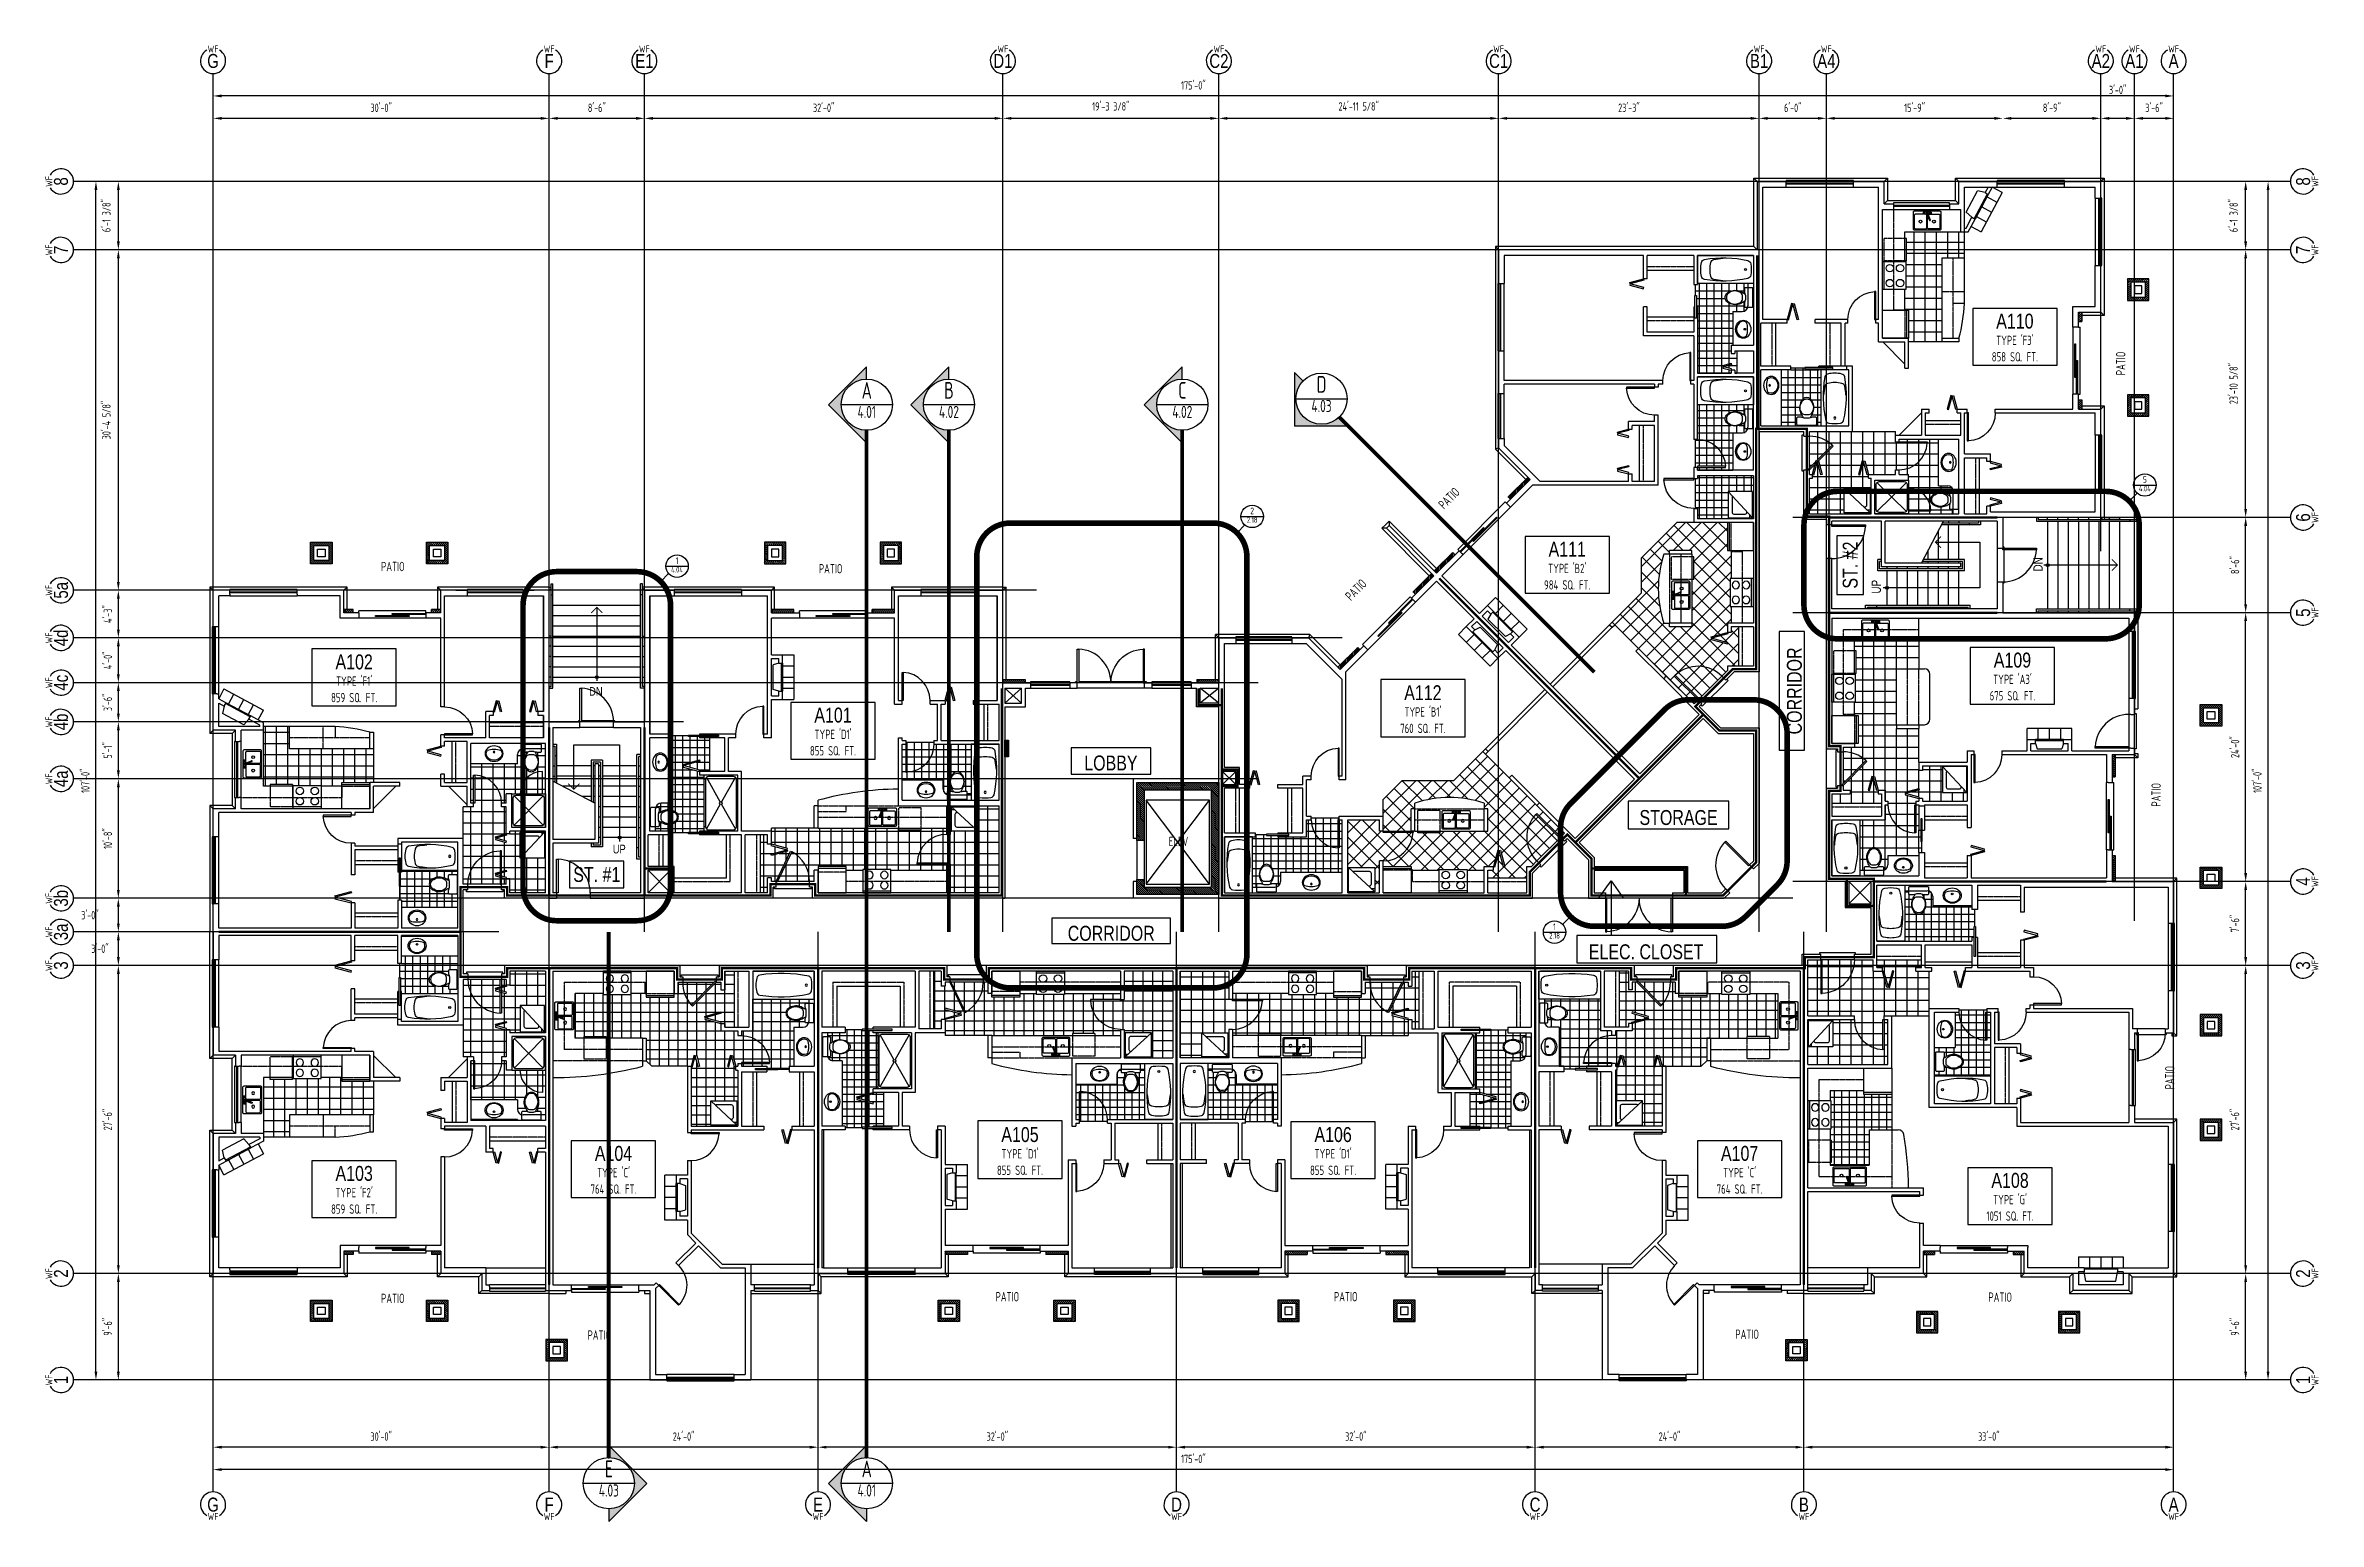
# Model space of a CAD drawing. Extents: x -2060 to 2145, y -590 to 992.
# Drawn here: x -2060 to 375, y -590 to 992 of the extents above; entities that cross this region are included whole.
import ezdxf
from ezdxf.enums import TextEntityAlignment as Align

# ---------------------------------------------------------------- set-up
doc = ezdxf.new("R2010")
doc.units = 0
doc.header["$MEASUREMENT"] = 0
for name, pattern in [('CENTER2', [1.125, 0.75, -0.125, 0.125, -0.125]), ('GRIDLINE', [1.53125, 1.375, -0.0625, 0.03125, -0.0625]), ('HIDDEN2', [0.1875, 0.125, -0.0625])]:
    doc.linetypes.add(name, pattern=pattern)
doc.layers.get('0').update_dxf_attribs({"linetype": 'CONTINUOUS'})
doc.layers.get('DEFPOINTS').update_dxf_attribs({"linetype": 'CONTINUOUS'})
for name, color, linetype in [('3', 85, 'CONTINUOUS'), ('DIMENSIONS', 20, 'CONTINUOUS'), ('FIRE SEPARATIONS', 44, 'CENTER2'), ('FURNITURE', 51, 'CONTINUOUS'), ('GRIDLINES', 65, 'GRIDLINE'), ('HATCH', 92, 'CONTINUOUS'), ('HIDDEN', 64, 'HIDDEN2'), ('STAIRS', 101, 'CONTINUOUS'), ('TEXT', 82, 'CONTINUOUS'), ('WALL', 215, 'CONTINUOUS')]:
    doc.layers.add(name, color=color, linetype=linetype)
doc.styles.add('128-AT', font='architxt.shx', dxfattribs={"width": 0.8, "height": 12})
doc.styles.add('128-ATT', font='archtitl.shx', dxfattribs={"width": 0.8, "height": 16})
doc.styles.add('AT', font='architxt.shx', dxfattribs={"width": 0.8})
doc.styles.add('ATT', font='archtitl.shx', dxfattribs={"width": 0.8})
doc.dimstyles.new('DIM96', dxfattribs={"dimscale": 96, "dimtxt": 0.09375, "dimasz": 0.09375, "dimexe": 0.0625, "dimexo": 0.0625, "dimgap": 0.0625, "dimtad": 1, "dimtoh": 1, "dimdec": 3, "dimzin": 3, "dimdsep": 46, "dimlunit": 4, "dimtxsty": 'AT', "dimcen": 0.09375, "dimdle": 0.0625, "dimclrd": 256, "dimclre": 256, "dimclrt": 82, "dimadec": 0, "dimazin": 0, "dimtfac": 1, "dimtdec": 3, "dimtofl": 0, "dimtmove": 2, "dimatfit": 3, "dimfxl": 1, "dimfrac": 2, "dimtolj": 1, "dimtzin": 0, "dimlwd": -1, "dimlwe": -1, "dimarcsym": 0})
pattern_1 = [(135, (-1520.6468, 75.0182), (1.06066, 1.06066), [])]
pattern_2 = [(315, (-1794.6468, 42.0182), (-1.06066, -1.06066), [])]
pattern_3 = [(135, (-1610.6468, 42.0182), (1.06066, 1.06066), [])]
pattern_4 = [(135, (-1050.6468, 78.0182), (1.06066, 1.06066), [])]
pattern_5 = [(225, (-864.6468, 6.0182), (1.06066, -1.06066), [])]
pattern_6 = [(315, (-832.6468, 6.0182), (-1.06066, -1.06066), [])]
pattern_7 = [(90, (-803.2935, 78.0364), (1.5, 2e-16), [])]
pattern_8 = [(90, (848.089, 113.024), (8, 2e-15), []), (7e-15, (848.089, 113.024), (2e-15, -8), [])]
pattern_9 = [(135, (848.089, 113.0242), (1.0606602, 1.0606602), [])]
pattern_10 = [(315, (-152.6285, 372.0182), (1.06066, 1.06066), [])]
pattern_11 = [(90, (-432.936, 147.7328), (1.5, 2e-16), [])]
pattern_12 = [(45, (-137.6468, 578.0182), (1.06066, -1.06066), [])]

msp = doc.modelspace()

# ---------------------------------------------------------------- texts
at = {"layer": 'TEXT', "width": 0.8}
for s, height, style, p in [('A110', 16, '128-ATT', (49.3163, 688.3644)), ("TYPE 'F3'", 10, '128-AT', (49.3163, 670.741)), ('858 SQ. FT.', 10, '128-AT', (49.3163, 653.1176)), ('A111', 16, '128-ATT', (-430.1823, 444.013)), ("TYPE 'B2'", 10, '128-AT', (-430.1823, 426.3897)), ('984 SQ. FT.', 10, '128-AT', (-430.1823, 408.7663)), ('A109', 16, '128-ATT', (46.6905, 325.2356)), ('A102', 16, '128-ATT', (-1729.5272, 323.309)), ("TYPE 'F1'", 10, '128-AT', (-1729.5272, 305.6856)), ("TYPE 'A3'", 10, '128-AT', (46.6905, 307.6123)), ('859 SQ. FT.', 10, '128-AT', (-1729.5272, 288.0622)), ('A112', 16, '128-ATT', (-584.7902, 290.2998)), ('675 SQ. FT.', 10, '128-AT', (46.6905, 289.9889)), ('A101', 16, '128-ATT', (-1216.6468, 266.3088)), ("TYPE 'B1'", 10, '128-AT', (-584.7902, 272.6765)), ("TYPE 'D1'", 10, '128-AT', (-1216.6468, 248.6855)), ('760 SQ. FT.', 10, '128-AT', (-584.7902, 255.0531)), ('855 SQ. FT.', 10, '128-AT', (-1216.6468, 231.0621)), ('A105', 16, '128-ATT', (-1016.3342, -183.0682)), ('A106', 16, '128-ATT', (-680.9593, -183.0682)), ('A104', 16, '128-ATT', (-1451.746, -203.23)), ("TYPE 'D1'", 10, '128-AT', (-1016.3342, -200.6916)), ("TYPE 'D1'", 10, '128-AT', (-680.9593, -200.6916)), ('A107', 16, '128-ATT', (-245.5475, -203.23)), ('A103', 16, '128-ATT', (-1729.5272, -224.666)), ("TYPE 'C'", 10, '128-AT', (-1451.746, -220.8533)), ('855 SQ. FT.', 10, '128-AT', (-1016.3342, -218.3149)), ('855 SQ. FT.', 10, '128-AT', (-680.9593, -218.3149)), ("TYPE 'C'", 10, '128-AT', (-245.5475, -220.8533)), ('A108', 16, '128-ATT', (44.1166, -232.1628)), ("TYPE 'F2'", 10, '128-AT', (-1729.5272, -242.2894)), ('764 SQ. FT.', 10, '128-AT', (-1451.746, -238.4767)), ('764 SQ. FT.', 10, '128-AT', (-245.5475, -238.4767)), ("TYPE 'G'", 10, '128-AT', (44.1166, -249.7861)), ('859 SQ. FT.', 10, '128-AT', (-1729.5272, -259.9128)), ('1051 SQ. FT.', 10, '128-AT', (44.1166, -267.4095))]:
    msp.add_text(s, height=height, dxfattribs=dict(at, style=style)).set_placement(p, align=Align.CENTER)
for s, height, rotation, style, p in [('PATIO', 10, 90, '128-AT', (170.6438, 651.0194)), ('PATIO', 10, 45, '128-AT', (-551.1377, 500.9512)), ('PATIO', 10, 45, '128-AT', (-650.8692, 402.9078)), ('CORRIDOR', 16, 90, '128-ATT', (-174.1058, 300.2006)), ('PATIO', 10, 90, '128-AT', (208.5883, 188.9165)), ('PATIO', 10, 90, '128-AT', (223.224, -114.0799))]:
    msp.add_text(s, height=height, rotation=rotation, dxfattribs=dict(at, style=style)).set_placement(p, align=Align.BOTTOM_CENTER)
for s, height, style, p in [('PATIO', 10, '128-AT', (-1688.1136, 425.4676)), ('PATIO', 10, '128-AT', (-1219.1856, 423.1492)), ('LOBBY', 16, '128-ATT', (-918.9495, 210.1995)), ('STORAGE', 16, '128-ATT', (-310.9447, 151.782)), ('CORRIDOR', 16, '128-ATT', (-918.6083, 27.7618)), ('ELEC. CLOSET', 16, '128-ATT', (-345.6975, 7.922)), ('PATIO', 10, '128-AT', (-1688.1136, -358.5145)), ('PATIO', 10, '128-AT', (-1029.8665, -356.7284)), ('PATIO', 10, '128-AT', (-667.427, -356.7284)), ('PATIO', 10, '128-AT', (33.561, -357.267)), ('PATIO', 10, '128-AT', (-1466.9412, -397.8568)), ('PATIO', 10, '128-AT', (-237.4962, -396.9643))]:
    msp.add_text(s, height=height, dxfattribs=dict(at, style=style)).set_placement(p, align=Align.BOTTOM_CENTER)
at = {"layer": 'TEXT', "style": '128-ATT', "width": 0.8}
for s, height, p in [('ST. #2', 16, (-127.1179, 435.0182)), ('DN', 9.856, (74.072, 435.7584)), ('UP', 9.856, (-99.1091, 411.8225))]:
    msp.add_text(s, height=height, rotation=90, dxfattribs=at).set_placement(p, align=Align.MIDDLE)
for s, height, p in [('DN', 9.3218, (-1470.6079, 299.6609)), ('UP', 9.3218, (-1445.5723, 130.7003)), ('ST. #1', 16, (-1469.6468, 103.5471))]:
    msp.add_text(s, height=height, dxfattribs=at).set_placement(p, align=Align.MIDDLE)
at = {"layer": 'TEXT', "style": '128-AT', "width": 0.8}
msp.add_text('ELEV', height=10, dxfattribs=at).set_placement((-846.5757, 138.9683), align=Align.MIDDLE_CENTER)

# ---------------------------------------------------------------- blocks, each defined once
blk = doc.blocks.new('DOOR')
for p, q in [((0, 1), (0.042, 1)), ((0, 0), (0, 1)), ((0.042, 1), (0.042, 0)), ((0.042, 0), (0, 0))]:
    blk.add_line(p, q)
blk.add_arc((0, 0), 1, 0, 87.61198)
blk = doc.blocks.new('Gridline Bubble')
blk.add_arc((0, 13.5), 13.5, 120, 60)
at = {"width": 0.8}
for tag, height, style, p in [('TYPE', 7.5, 'AT', (0, 26.3)), ('33', 15, 'ATT', (0, 13.5))]:
    blk.add_attdef(tag, text='', height=height, dxfattribs=dict(at, style=style)).set_placement(p, align=Align.MIDDLE_CENTER)
blk = doc.blocks.new('*D3')
at = {"layer": 'DEFPOINTS', "color": 0, "transparency": 16777216}
for p in [(-1880.6, 937.6), (-1880.6, 937.6), (219.4, 937.6)]:
    blk.add_point(p, dxfattribs=at)
at = {"layer": 'DIMENSIONS', "transparency": 16777216}
blk.add_line((210.4, 937.6), (-1871.6, 937.6), dxfattribs=at)
for points in [[(-1871.6, 939.1), (-1871.6, 936.1), (-1880.6, 937.6)], [(210.4, 939.1), (210.4, 936.1), (219.4, 937.6)]]:
    blk.add_solid(points, dxfattribs=at)
at = {"layer": 'DIMENSIONS', "color": 82, "transparency": 16777216, "insert": (-830.6, 948.9), "char_height": 9, "attachment_point": 5, "style": 'AT'}
blk.add_mtext('\\A1;175\'-0"', dxfattribs=at)
blk = doc.blocks.new('*D4')
at = {"layer": 'DEFPOINTS', "color": 0, "transparency": 16777216}
for p in [(177.4, 913.6), (177.4, 913.6), (219.4, 913.6)]:
    blk.add_point(p, dxfattribs=at)
at = {"layer": 'DIMENSIONS', "transparency": 16777216}
blk.add_line((210.4, 913.6), (186.4, 913.6), dxfattribs=at)
for points in [[(186.4, 915.1), (186.4, 912.1), (177.4, 913.6)], [(210.4, 915.1), (210.4, 912.1), (219.4, 913.6)]]:
    blk.add_solid(points, dxfattribs=at)
at = {"layer": 'DIMENSIONS', "color": 82, "transparency": 16777216, "insert": (198.4, 924.9), "char_height": 9, "attachment_point": 5, "style": 'AT'}
blk.add_mtext('\\A1;3\'-6"', dxfattribs=at)
blk = doc.blocks.new('*D5')
at = {"layer": 'DEFPOINTS', "color": 0, "transparency": 16777216}
for p in [(320.5, 846), (320.5, 846), (320.5, -438)]:
    blk.add_point(p, dxfattribs=at)
at = {"layer": 'DIMENSIONS', "transparency": 16777216}
blk.add_line((320.5, -429), (320.5, 837), dxfattribs=at)
for points in [[(319, 837), (322, 837), (320.5, 846)], [(319, -429), (322, -429), (320.5, -438)]]:
    blk.add_solid(points, dxfattribs=at)
at = {"layer": 'DIMENSIONS', "color": 82, "transparency": 16777216, "insert": (309.1, 204), "char_height": 9, "attachment_point": 5, "rotation": 90, "style": 'AT'}
blk.add_mtext('\\A1;107\'-0"', dxfattribs=at)
blk = doc.blocks.new('*D6')
at = {"layer": 'DEFPOINTS', "color": 0, "transparency": 16777216}
for p in [(296.5, -324), (296.5, -324), (296.5, -438)]:
    blk.add_point(p, dxfattribs=at)
at = {"layer": 'DIMENSIONS', "transparency": 16777216}
blk.add_line((296.5, -429), (296.5, -333), dxfattribs=at)
for points in [[(295, -333), (298, -333), (296.5, -324)], [(295, -429), (298, -429), (296.5, -438)]]:
    blk.add_solid(points, dxfattribs=at)
at = {"layer": 'DIMENSIONS', "color": 82, "transparency": 16777216, "insert": (285.1, -381), "char_height": 9, "attachment_point": 5, "rotation": 90, "style": 'AT'}
blk.add_mtext('\\A1;9\'-6"', dxfattribs=at)
blk = doc.blocks.new('*D8')
at = {"layer": 'DEFPOINTS', "color": 0, "transparency": 16777216}
for p in [(-1982.1, -324), (-1982.1, -324), (-1982.1, -438)]:
    blk.add_point(p, dxfattribs=at)
at = {"layer": 'DIMENSIONS', "transparency": 16777216}
blk.add_line((-1982.1, -429), (-1982.1, -333), dxfattribs=at)
for points in [[(-1983.6, -333), (-1980.6, -333), (-1982.1, -324)], [(-1983.6, -429), (-1980.6, -429), (-1982.1, -438)]]:
    blk.add_solid(points, dxfattribs=at)
at = {"layer": 'DIMENSIONS', "color": 82, "transparency": 16777216, "insert": (-1993.4, -381), "char_height": 9, "attachment_point": 5, "rotation": 90, "style": 'AT'}
blk.add_mtext('\\A1;9\'-6"', dxfattribs=at)
blk = doc.blocks.new('*D7')
at = {"layer": 'DEFPOINTS', "color": 0, "transparency": 16777216}
for p in [(-2006.1, 846), (-2006.1, 846), (-2006.1, -438)]:
    blk.add_point(p, dxfattribs=at)
at = {"layer": 'DIMENSIONS', "transparency": 16777216}
blk.add_line((-2006.1, -429), (-2006.1, 837), dxfattribs=at)
for points in [[(-2007.6, 837), (-2004.6, 837), (-2006.1, 846)], [(-2007.6, -429), (-2004.6, -429), (-2006.1, -438)]]:
    blk.add_solid(points, dxfattribs=at)
at = {"layer": 'DIMENSIONS', "color": 82, "transparency": 16777216, "insert": (-2017.4, 204), "char_height": 9, "attachment_point": 5, "rotation": 90, "style": 'AT'}
blk.add_mtext('\\A1;107\'-0"', dxfattribs=at)
blk = doc.blocks.new('*D10')
at = {"layer": 'DEFPOINTS', "color": 0, "transparency": 16777216}
for p in [(-176.6, -510), (-176.6, -510), (219.4, -510)]:
    blk.add_point(p, dxfattribs=at)
at = {"layer": 'DIMENSIONS', "transparency": 16777216}
blk.add_line((210.4, -510), (-167.6, -510), dxfattribs=at)
for points in [[(-167.6, -508.5), (-167.6, -511.5), (-176.6, -510)], [(210.4, -508.5), (210.4, -511.5), (219.4, -510)]]:
    blk.add_solid(points, dxfattribs=at)
at = {"layer": 'DIMENSIONS', "color": 82, "transparency": 16777216, "insert": (21.4, -498.6), "char_height": 9, "attachment_point": 5, "style": 'AT'}
blk.add_mtext('\\A1;33\'-0"', dxfattribs=at)
blk = doc.blocks.new('*D9')
at = {"layer": 'DEFPOINTS', "color": 0, "transparency": 16777216}
for p in [(-1880.6, -534), (-1880.6, -534), (219.4, -534)]:
    blk.add_point(p, dxfattribs=at)
at = {"layer": 'DIMENSIONS', "transparency": 16777216}
blk.add_line((210.4, -534), (-1871.6, -534), dxfattribs=at)
for points in [[(-1871.6, -532.5), (-1871.6, -535.5), (-1880.6, -534)], [(210.4, -532.5), (210.4, -535.5), (219.4, -534)]]:
    blk.add_solid(points, dxfattribs=at)
at = {"layer": 'DIMENSIONS', "color": 82, "transparency": 16777216, "insert": (-830.6, -522.6), "char_height": 9, "attachment_point": 5, "style": 'AT'}
blk.add_mtext('\\A1;175\'-0"', dxfattribs=at)
blk = doc.blocks.new('*D11')
at = {"layer": 'DEFPOINTS', "color": 0, "transparency": 16777216}
for p in [(-464.6, -510), (-464.6, -510), (-176.6, -510)]:
    blk.add_point(p, dxfattribs=at)
at = {"layer": 'DIMENSIONS', "transparency": 16777216}
blk.add_line((-185.6, -510), (-455.6, -510), dxfattribs=at)
for points in [[(-455.6, -508.5), (-455.6, -511.5), (-464.6, -510)], [(-185.6, -508.5), (-185.6, -511.5), (-176.6, -510)]]:
    blk.add_solid(points, dxfattribs=at)
at = {"layer": 'DIMENSIONS', "color": 82, "transparency": 16777216, "insert": (-320.6, -498.6), "char_height": 9, "attachment_point": 5, "style": 'AT'}
blk.add_mtext('\\A1;24\'-0"', dxfattribs=at)
blk = doc.blocks.new('*D12')
at = {"layer": 'DEFPOINTS', "color": 0, "transparency": 16777216}
for p in [(-848.6, -510), (-848.6, -510), (-464.6, -510)]:
    blk.add_point(p, dxfattribs=at)
at = {"layer": 'DIMENSIONS', "transparency": 16777216}
blk.add_line((-473.6, -510), (-839.6, -510), dxfattribs=at)
for points in [[(-839.6, -508.5), (-839.6, -511.5), (-848.6, -510)], [(-473.6, -508.5), (-473.6, -511.5), (-464.6, -510)]]:
    blk.add_solid(points, dxfattribs=at)
at = {"layer": 'DIMENSIONS', "color": 82, "transparency": 16777216, "insert": (-656.6, -498.6), "char_height": 9, "attachment_point": 5, "style": 'AT'}
blk.add_mtext('\\A1;32\'-0"', dxfattribs=at)
blk = doc.blocks.new('*D13')
at = {"layer": 'DEFPOINTS', "color": 0, "transparency": 16777216}
for p in [(-1232.6, -510), (-1232.6, -510), (-848.6, -510)]:
    blk.add_point(p, dxfattribs=at)
at = {"layer": 'DIMENSIONS', "transparency": 16777216}
blk.add_line((-857.6, -510), (-1223.6, -510), dxfattribs=at)
for points in [[(-1223.6, -508.5), (-1223.6, -511.5), (-1232.6, -510)], [(-857.6, -508.5), (-857.6, -511.5), (-848.6, -510)]]:
    blk.add_solid(points, dxfattribs=at)
at = {"layer": 'DIMENSIONS', "color": 82, "transparency": 16777216, "insert": (-1040.6, -498.6), "char_height": 9, "attachment_point": 5, "style": 'AT'}
blk.add_mtext('\\A1;32\'-0"', dxfattribs=at)
blk = doc.blocks.new('*D14')
at = {"layer": 'DEFPOINTS', "color": 0, "transparency": 16777216}
for p in [(-1520.6, -510), (-1520.6, -510), (-1232.6, -510)]:
    blk.add_point(p, dxfattribs=at)
at = {"layer": 'DIMENSIONS', "transparency": 16777216}
blk.add_line((-1241.6, -510), (-1511.6, -510), dxfattribs=at)
for points in [[(-1511.6, -508.5), (-1511.6, -511.5), (-1520.6, -510)], [(-1241.6, -508.5), (-1241.6, -511.5), (-1232.6, -510)]]:
    blk.add_solid(points, dxfattribs=at)
at = {"layer": 'DIMENSIONS', "color": 82, "transparency": 16777216, "insert": (-1376.6, -498.6), "char_height": 9, "attachment_point": 5, "style": 'AT'}
blk.add_mtext('\\A1;24\'-0"', dxfattribs=at)
blk = doc.blocks.new('*D15')
at = {"layer": 'DEFPOINTS', "color": 0, "transparency": 16777216}
for p in [(-1880.6, -510), (-1880.6, -510), (-1520.6, -510)]:
    blk.add_point(p, dxfattribs=at)
at = {"layer": 'DIMENSIONS', "transparency": 16777216}
blk.add_line((-1529.6, -510), (-1871.6, -510), dxfattribs=at)
for points in [[(-1871.6, -508.5), (-1871.6, -511.5), (-1880.6, -510)], [(-1529.6, -508.5), (-1529.6, -511.5), (-1520.6, -510)]]:
    blk.add_solid(points, dxfattribs=at)
at = {"layer": 'DIMENSIONS', "color": 82, "transparency": 16777216, "insert": (-1700.6, -498.6), "char_height": 9, "attachment_point": 5, "style": 'AT'}
blk.add_mtext('\\A1;30\'-0"', dxfattribs=at)
blk = doc.blocks.new('*D16')
at = {"layer": 'DEFPOINTS', "color": 0, "transparency": 16777216}
for p in [(-1982.1, 6), (-1982.1, 6), (-1982.1, -324)]:
    blk.add_point(p, dxfattribs=at)
at = {"layer": 'DIMENSIONS', "transparency": 16777216}
blk.add_line((-1982.1, -315), (-1982.1, -3), dxfattribs=at)
for points in [[(-1983.6, -3), (-1980.6, -3), (-1982.1, 6)], [(-1983.6, -315), (-1980.6, -315), (-1982.1, -324)]]:
    blk.add_solid(points, dxfattribs=at)
at = {"layer": 'DIMENSIONS', "color": 82, "transparency": 16777216, "insert": (-1993.4, -159), "char_height": 9, "attachment_point": 5, "rotation": 90, "style": 'AT'}
blk.add_mtext('\\A1;27\'-6"', dxfattribs=at)
blk = doc.blocks.new('*D17')
at = {"layer": 'DEFPOINTS', "color": 0, "transparency": 16777216}
for p in [(-1982.1, 42), (-1982.1, 42), (-1982.1, 6)]:
    blk.add_point(p, dxfattribs=at)
at = {"layer": 'DIMENSIONS', "transparency": 16777216}
blk.add_line((-1982.1, 15), (-1982.1, 33), dxfattribs=at)
for points in [[(-1983.6, 33), (-1980.6, 33), (-1982.1, 42)], [(-1983.6, 15), (-1980.6, 15), (-1982.1, 6)]]:
    blk.add_solid(points, dxfattribs=at)
at = {"layer": 'DIMENSIONS', "color": 82, "transparency": 16777216, "insert": (-2001.8, 24), "char_height": 9, "attachment_point": 5, "style": 'AT'}
blk.add_mtext('\\A1;3\'-0"', dxfattribs=at)
blk = doc.blocks.new('*D18')
at = {"layer": 'DEFPOINTS', "color": 0, "transparency": 16777216}
for p in [(-1982.1, 78), (-1982.1, 78), (-1982.1, 42)]:
    blk.add_point(p, dxfattribs=at)
at = {"layer": 'DIMENSIONS', "transparency": 16777216}
blk.add_line((-1982.1, 51), (-1982.1, 69), dxfattribs=at)
for points in [[(-1983.6, 69), (-1980.6, 69), (-1982.1, 78)], [(-1983.6, 51), (-1980.6, 51), (-1982.1, 42)]]:
    blk.add_solid(points, dxfattribs=at)
at = {"layer": 'DIMENSIONS', "color": 82, "transparency": 16777216, "insert": (-2012.5, 60), "char_height": 9, "attachment_point": 5, "style": 'AT'}
blk.add_mtext('\\A1;3\'-0"', dxfattribs=at)
blk = doc.blocks.new('*D19')
at = {"layer": 'DEFPOINTS', "color": 0, "transparency": 16777216}
for p in [(-1982.1, 772.7), (-1982.1, 772.7), (-1982.1, 408)]:
    blk.add_point(p, dxfattribs=at)
at = {"layer": 'DIMENSIONS', "transparency": 16777216}
blk.add_line((-1982.1, 417), (-1982.1, 763.7), dxfattribs=at)
for points in [[(-1983.6, 763.7), (-1980.6, 763.7), (-1982.1, 772.7)], [(-1983.6, 417), (-1980.6, 417), (-1982.1, 408)]]:
    blk.add_solid(points, dxfattribs=at)
at = {"layer": 'DIMENSIONS', "color": 82, "transparency": 16777216, "insert": (-1994.9, 590.4), "char_height": 9, "attachment_point": 5, "rotation": 90, "style": 'AT'}
blk.add_mtext('\\A1;30\'-4 5/8"', dxfattribs=at)
blk = doc.blocks.new('*D20')
at = {"layer": 'DEFPOINTS', "color": 0, "transparency": 16777216}
for p in [(-1982.1, 846), (-1982.1, 846), (-1982.1, 772.7)]:
    blk.add_point(p, dxfattribs=at)
at = {"layer": 'DIMENSIONS', "transparency": 16777216}
blk.add_line((-1982.1, 781.7), (-1982.1, 837), dxfattribs=at)
for points in [[(-1983.6, 837), (-1980.6, 837), (-1982.1, 846)], [(-1983.6, 781.7), (-1980.6, 781.7), (-1982.1, 772.7)]]:
    blk.add_solid(points, dxfattribs=at)
at = {"layer": 'DIMENSIONS', "color": 82, "transparency": 16777216, "insert": (-1994.9, 809.4), "char_height": 9, "attachment_point": 5, "rotation": 90, "style": 'AT'}
blk.add_mtext('\\A1;6\'-1 3/8"', dxfattribs=at)
blk = doc.blocks.new('*D21')
at = {"layer": 'DEFPOINTS', "color": 0, "transparency": 16777216}
for p in [(-224.6, 913.6), (-224.6, 913.6), (-152.6, 913.6)]:
    blk.add_point(p, dxfattribs=at)
at = {"layer": 'DIMENSIONS', "transparency": 16777216}
blk.add_line((-161.6, 913.6), (-215.6, 913.6), dxfattribs=at)
for points in [[(-215.6, 915.1), (-215.6, 912.1), (-224.6, 913.6)], [(-161.6, 915.1), (-161.6, 912.1), (-152.6, 913.6)]]:
    blk.add_solid(points, dxfattribs=at)
at = {"layer": 'DIMENSIONS', "color": 82, "transparency": 16777216, "insert": (-188.6, 924.9), "char_height": 9, "attachment_point": 5, "style": 'AT'}
blk.add_mtext('\\A1;6\'-0"', dxfattribs=at)
blk = doc.blocks.new('*D22')
at = {"layer": 'DEFPOINTS', "color": 0, "transparency": 16777216}
for p in [(-503.6, 913.6), (-503.6, 913.6), (-224.6, 913.6)]:
    blk.add_point(p, dxfattribs=at)
at = {"layer": 'DIMENSIONS', "transparency": 16777216}
blk.add_line((-233.6, 913.6), (-494.6, 913.6), dxfattribs=at)
for points in [[(-494.6, 915.1), (-494.6, 912.1), (-503.6, 913.6)], [(-233.6, 915.1), (-233.6, 912.1), (-224.6, 913.6)]]:
    blk.add_solid(points, dxfattribs=at)
at = {"layer": 'DIMENSIONS', "color": 82, "transparency": 16777216, "insert": (-364.1, 924.9), "char_height": 9, "attachment_point": 5, "style": 'AT'}
blk.add_mtext('\\A1;23\'-3"', dxfattribs=at)
blk = doc.blocks.new('*D23')
at = {"layer": 'DEFPOINTS', "color": 0, "transparency": 16777216}
for p in [(-803.3, 913.6), (-803.3, 913.6), (-503.6, 913.6)]:
    blk.add_point(p, dxfattribs=at)
at = {"layer": 'DIMENSIONS', "transparency": 16777216}
blk.add_line((-512.6, 913.6), (-794.3, 913.6), dxfattribs=at)
for points in [[(-794.3, 915.1), (-794.3, 912.1), (-803.3, 913.6)], [(-512.6, 915.1), (-512.6, 912.1), (-503.6, 913.6)]]:
    blk.add_solid(points, dxfattribs=at)
at = {"layer": 'DIMENSIONS', "color": 82, "transparency": 16777216, "insert": (-653.5, 926.4), "char_height": 9, "attachment_point": 5, "style": 'AT'}
blk.add_mtext('\\A1;24\'-11 5/8"', dxfattribs=at)
blk = doc.blocks.new('*D24')
at = {"layer": 'DEFPOINTS', "color": 0, "transparency": 16777216}
for p in [(-1034.6, 913.6), (-1034.6, 913.6), (-803.3, 913.6)]:
    blk.add_point(p, dxfattribs=at)
at = {"layer": 'DIMENSIONS', "transparency": 16777216}
blk.add_line((-812.3, 913.6), (-1025.6, 913.6), dxfattribs=at)
for points in [[(-1025.6, 915.1), (-1025.6, 912.1), (-1034.6, 913.6)], [(-812.3, 915.1), (-812.3, 912.1), (-803.3, 913.6)]]:
    blk.add_solid(points, dxfattribs=at)
at = {"layer": 'DIMENSIONS', "color": 82, "transparency": 16777216, "insert": (-919, 926.4), "char_height": 9, "attachment_point": 5, "style": 'AT'}
blk.add_mtext('\\A1;19\'-3 3/8"', dxfattribs=at)
blk = doc.blocks.new('*D25')
at = {"layer": 'DEFPOINTS', "color": 0, "transparency": 16777216}
for p in [(-1418.6, 913.6), (-1418.6, 913.6), (-1034.6, 913.6)]:
    blk.add_point(p, dxfattribs=at)
at = {"layer": 'DIMENSIONS', "transparency": 16777216}
blk.add_line((-1043.6, 913.6), (-1409.6, 913.6), dxfattribs=at)
for points in [[(-1409.6, 915.1), (-1409.6, 912.1), (-1418.6, 913.6)], [(-1043.6, 915.1), (-1043.6, 912.1), (-1034.6, 913.6)]]:
    blk.add_solid(points, dxfattribs=at)
at = {"layer": 'DIMENSIONS', "color": 82, "transparency": 16777216, "insert": (-1226.6, 924.9), "char_height": 9, "attachment_point": 5, "style": 'AT'}
blk.add_mtext('\\A1;32\'-0"', dxfattribs=at)
blk = doc.blocks.new('*D26')
at = {"layer": 'DEFPOINTS', "color": 0, "transparency": 16777216}
for p in [(-1520.6, 913.6), (-1520.6, 913.6), (-1418.6, 913.6)]:
    blk.add_point(p, dxfattribs=at)
at = {"layer": 'DIMENSIONS', "transparency": 16777216}
blk.add_line((-1427.6, 913.6), (-1511.6, 913.6), dxfattribs=at)
for points in [[(-1511.6, 915.1), (-1511.6, 912.1), (-1520.6, 913.6)], [(-1427.6, 915.1), (-1427.6, 912.1), (-1418.6, 913.6)]]:
    blk.add_solid(points, dxfattribs=at)
at = {"layer": 'DIMENSIONS', "color": 82, "transparency": 16777216, "insert": (-1469.6, 924.9), "char_height": 9, "attachment_point": 5, "style": 'AT'}
blk.add_mtext('\\A1;8\'-6"', dxfattribs=at)
blk = doc.blocks.new('*D27')
at = {"layer": 'DEFPOINTS', "color": 0, "transparency": 16777216}
for p in [(-1880.6, 913.6), (-1880.6, 913.6), (-1520.6, 913.6)]:
    blk.add_point(p, dxfattribs=at)
at = {"layer": 'DIMENSIONS', "transparency": 16777216}
blk.add_line((-1529.6, 913.6), (-1871.6, 913.6), dxfattribs=at)
for points in [[(-1871.6, 915.1), (-1871.6, 912.1), (-1880.6, 913.6)], [(-1529.6, 915.1), (-1529.6, 912.1), (-1520.6, 913.6)]]:
    blk.add_solid(points, dxfattribs=at)
at = {"layer": 'DIMENSIONS', "color": 82, "transparency": 16777216, "insert": (-1700.6, 924.9), "char_height": 9, "attachment_point": 5, "style": 'AT'}
blk.add_mtext('\\A1;30\'-0"', dxfattribs=at)
blk = doc.blocks.new('*D28')
at = {"layer": 'DEFPOINTS', "color": 0, "transparency": 16777216}
for p in [(296.5, 6), (296.5, 6), (296.5, -324)]:
    blk.add_point(p, dxfattribs=at)
at = {"layer": 'DIMENSIONS', "transparency": 16777216}
blk.add_line((296.5, -315), (296.5, -3), dxfattribs=at)
for points in [[(295, -3), (298, -3), (296.5, 6)], [(295, -315), (298, -315), (296.5, -324)]]:
    blk.add_solid(points, dxfattribs=at)
at = {"layer": 'DIMENSIONS', "color": 82, "transparency": 16777216, "insert": (285.1, -159), "char_height": 9, "attachment_point": 5, "rotation": 90, "style": 'AT'}
blk.add_mtext('\\A1;27\'-6"', dxfattribs=at)
blk = doc.blocks.new('*D29')
at = {"layer": 'DEFPOINTS', "color": 0, "transparency": 16777216}
for p in [(296.5, 96), (296.5, 96), (296.5, 6)]:
    blk.add_point(p, dxfattribs=at)
at = {"layer": 'DIMENSIONS', "transparency": 16777216}
blk.add_line((296.5, 15), (296.5, 87), dxfattribs=at)
for points in [[(295, 87), (298, 87), (296.5, 96)], [(295, 15), (298, 15), (296.5, 6)]]:
    blk.add_solid(points, dxfattribs=at)
at = {"layer": 'DIMENSIONS', "color": 82, "transparency": 16777216, "insert": (285.1, 51), "char_height": 9, "attachment_point": 5, "rotation": 90, "style": 'AT'}
blk.add_mtext('\\A1;7\'-6"', dxfattribs=at)
blk = doc.blocks.new('*D30')
at = {"layer": 'DEFPOINTS', "color": 0, "transparency": 16777216}
for p in [(296.5, 384), (296.5, 384), (296.5, 96)]:
    blk.add_point(p, dxfattribs=at)
at = {"layer": 'DIMENSIONS', "transparency": 16777216}
blk.add_line((296.5, 105), (296.5, 375), dxfattribs=at)
for points in [[(295, 375), (298, 375), (296.5, 384)], [(295, 105), (298, 105), (296.5, 96)]]:
    blk.add_solid(points, dxfattribs=at)
at = {"layer": 'DIMENSIONS', "color": 82, "transparency": 16777216, "insert": (285.1, 240), "char_height": 9, "attachment_point": 5, "rotation": 90, "style": 'AT'}
blk.add_mtext('\\A1;24\'-0"', dxfattribs=at)
blk = doc.blocks.new('*D31')
at = {"layer": 'DEFPOINTS', "color": 0, "transparency": 16777216}
for p in [(296.5, 486), (296.5, 486), (296.5, 384)]:
    blk.add_point(p, dxfattribs=at)
at = {"layer": 'DIMENSIONS', "transparency": 16777216}
blk.add_line((296.5, 393), (296.5, 477), dxfattribs=at)
for points in [[(295, 477), (298, 477), (296.5, 486)], [(295, 393), (298, 393), (296.5, 384)]]:
    blk.add_solid(points, dxfattribs=at)
at = {"layer": 'DIMENSIONS', "color": 82, "transparency": 16777216, "insert": (285.1, 435), "char_height": 9, "attachment_point": 5, "rotation": 90, "style": 'AT'}
blk.add_mtext('\\A1;8\'-6"', dxfattribs=at)
blk = doc.blocks.new('*D32')
at = {"layer": 'DEFPOINTS', "color": 0, "transparency": 16777216}
for p in [(296.5, 772.7), (296.5, 772.7), (296.5, 486)]:
    blk.add_point(p, dxfattribs=at)
at = {"layer": 'DIMENSIONS', "transparency": 16777216}
blk.add_line((296.5, 495), (296.5, 763.7), dxfattribs=at)
for points in [[(295, 763.7), (298, 763.7), (296.5, 772.7)], [(295, 495), (298, 495), (296.5, 486)]]:
    blk.add_solid(points, dxfattribs=at)
at = {"layer": 'DIMENSIONS', "color": 82, "transparency": 16777216, "insert": (283.6, 629.4), "char_height": 9, "attachment_point": 5, "rotation": 90, "style": 'AT'}
blk.add_mtext('\\A1;23\'-10 5/8"', dxfattribs=at)
blk = doc.blocks.new('*D33')
at = {"layer": 'DEFPOINTS', "color": 0, "transparency": 16777216}
for p in [(296.5, 846), (296.5, 846), (296.5, 772.7)]:
    blk.add_point(p, dxfattribs=at)
at = {"layer": 'DIMENSIONS', "transparency": 16777216}
blk.add_line((296.5, 781.7), (296.5, 837), dxfattribs=at)
for points in [[(295, 837), (298, 837), (296.5, 846)], [(295, 781.7), (298, 781.7), (296.5, 772.7)]]:
    blk.add_solid(points, dxfattribs=at)
at = {"layer": 'DIMENSIONS', "color": 82, "transparency": 16777216, "insert": (283.6, 809.4), "char_height": 9, "attachment_point": 5, "rotation": 90, "style": 'AT'}
blk.add_mtext('\\A1;6\'-1 3/8"', dxfattribs=at)
blk = doc.blocks.new('*D34')
at = {"layer": 'DEFPOINTS', "color": 0, "transparency": 16777216}
for p in [(-1982.1, 206), (-1982.1, 206), (-1982.1, 78)]:
    blk.add_point(p, dxfattribs=at)
at = {"layer": 'DIMENSIONS', "transparency": 16777216}
blk.add_line((-1982.1, 87), (-1982.1, 197), dxfattribs=at)
for points in [[(-1983.6, 197), (-1980.6, 197), (-1982.1, 206)], [(-1983.6, 87), (-1980.6, 87), (-1982.1, 78)]]:
    blk.add_solid(points, dxfattribs=at)
at = {"layer": 'DIMENSIONS', "color": 82, "transparency": 16777216, "insert": (-1993.4, 142), "char_height": 9, "attachment_point": 5, "rotation": 90, "style": 'AT'}
blk.add_mtext('\\A1;10\'-8"', dxfattribs=at)
blk = doc.blocks.new('*D35')
at = {"layer": 'DEFPOINTS', "color": 0, "transparency": 16777216}
for p in [(-1982.1, 267), (-1982.1, 267), (-1982.1, 206)]:
    blk.add_point(p, dxfattribs=at)
at = {"layer": 'DIMENSIONS', "transparency": 16777216}
blk.add_line((-1982.1, 215), (-1982.1, 258), dxfattribs=at)
for points in [[(-1983.6, 258), (-1980.6, 258), (-1982.1, 267)], [(-1983.6, 215), (-1980.6, 215), (-1982.1, 206)]]:
    blk.add_solid(points, dxfattribs=at)
at = {"layer": 'DIMENSIONS', "color": 82, "transparency": 16777216, "insert": (-1993.4, 236.5), "char_height": 9, "attachment_point": 5, "rotation": 90, "style": 'AT'}
blk.add_mtext('\\A1;5\'-1"', dxfattribs=at)
blk = doc.blocks.new('*D36')
at = {"layer": 'DEFPOINTS', "color": 0, "transparency": 16777216}
for p in [(-1982.1, 309), (-1982.1, 309), (-1982.1, 267)]:
    blk.add_point(p, dxfattribs=at)
at = {"layer": 'DIMENSIONS', "transparency": 16777216}
blk.add_line((-1982.1, 276), (-1982.1, 300), dxfattribs=at)
for points in [[(-1983.6, 300), (-1980.6, 300), (-1982.1, 309)], [(-1983.6, 276), (-1980.6, 276), (-1982.1, 267)]]:
    blk.add_solid(points, dxfattribs=at)
at = {"layer": 'DIMENSIONS', "color": 82, "transparency": 16777216, "insert": (-1993.4, 288), "char_height": 9, "attachment_point": 5, "rotation": 90, "style": 'AT'}
blk.add_mtext('\\A1;3\'-6"', dxfattribs=at)
blk = doc.blocks.new('*D37')
at = {"layer": 'DEFPOINTS', "color": 0, "transparency": 16777216}
for p in [(-1982.1, 357), (-1982.1, 357), (-1982.1, 309)]:
    blk.add_point(p, dxfattribs=at)
at = {"layer": 'DIMENSIONS', "transparency": 16777216}
blk.add_line((-1982.1, 318), (-1982.1, 348), dxfattribs=at)
for points in [[(-1983.6, 348), (-1980.6, 348), (-1982.1, 357)], [(-1983.6, 318), (-1980.6, 318), (-1982.1, 309)]]:
    blk.add_solid(points, dxfattribs=at)
at = {"layer": 'DIMENSIONS', "color": 82, "transparency": 16777216, "insert": (-1993.4, 333), "char_height": 9, "attachment_point": 5, "rotation": 90, "style": 'AT'}
blk.add_mtext('\\A1;4\'-0"', dxfattribs=at)
blk = doc.blocks.new('*D38')
at = {"layer": 'DEFPOINTS', "color": 0, "transparency": 16777216}
for p in [(-1982.1, 408), (-1982.1, 408), (-1982.1, 357)]:
    blk.add_point(p, dxfattribs=at)
at = {"layer": 'DIMENSIONS', "transparency": 16777216}
blk.add_line((-1982.1, 366), (-1982.1, 399), dxfattribs=at)
for points in [[(-1983.6, 399), (-1980.6, 399), (-1982.1, 408)], [(-1983.6, 366), (-1980.6, 366), (-1982.1, 357)]]:
    blk.add_solid(points, dxfattribs=at)
at = {"layer": 'DIMENSIONS', "color": 82, "transparency": 16777216, "insert": (-1993.4, 382.5), "char_height": 9, "attachment_point": 5, "rotation": 90, "style": 'AT'}
blk.add_mtext('\\A1;4\'-3"', dxfattribs=at)
blk = doc.blocks.new('*D39')
at = {"layer": 'DEFPOINTS', "color": 0, "transparency": 16777216}
for p in [(141.4, 913.6), (141.4, 913.6), (177.4, 913.6)]:
    blk.add_point(p, dxfattribs=at)
at = {"layer": 'DIMENSIONS', "transparency": 16777216}
blk.add_line((168.4, 913.6), (150.4, 913.6), dxfattribs=at)
for points in [[(150.4, 915.1), (150.4, 912.1), (141.4, 913.6)], [(168.4, 915.1), (168.4, 912.1), (177.4, 913.6)]]:
    blk.add_solid(points, dxfattribs=at)
at = {"layer": 'DIMENSIONS', "color": 82, "transparency": 16777216, "insert": (159.4, 944), "char_height": 9, "attachment_point": 5, "style": 'AT'}
blk.add_mtext('\\A1;3\'-0"', dxfattribs=at)
blk = doc.blocks.new('*D40')
at = {"layer": 'DEFPOINTS', "color": 0, "transparency": 16777216}
for p in [(36.4, 913.6), (36.4, 913.6), (141.4, 913.6)]:
    blk.add_point(p, dxfattribs=at)
at = {"layer": 'DIMENSIONS', "transparency": 16777216}
blk.add_line((132.4, 913.6), (45.4, 913.6), dxfattribs=at)
for points in [[(45.4, 915.1), (45.4, 912.1), (36.4, 913.6)], [(132.4, 915.1), (132.4, 912.1), (141.4, 913.6)]]:
    blk.add_solid(points, dxfattribs=at)
at = {"layer": 'DIMENSIONS', "color": 82, "transparency": 16777216, "insert": (88.9, 924.9), "char_height": 9, "attachment_point": 5, "style": 'AT'}
blk.add_mtext('\\A1;8\'-9"', dxfattribs=at)
blk = doc.blocks.new('*D41')
at = {"layer": 'DEFPOINTS', "color": 0, "transparency": 16777216}
for p in [(-152.6, 913.6), (-152.6, 913.6), (36.4, 913.6)]:
    blk.add_point(p, dxfattribs=at)
at = {"layer": 'DIMENSIONS', "transparency": 16777216}
blk.add_line((27.4, 913.6), (-143.6, 913.6), dxfattribs=at)
for points in [[(-143.6, 915.1), (-143.6, 912.1), (-152.6, 913.6)], [(27.4, 915.1), (27.4, 912.1), (36.4, 913.6)]]:
    blk.add_solid(points, dxfattribs=at)
at = {"layer": 'DIMENSIONS', "color": 82, "transparency": 16777216, "insert": (-58.1, 924.9), "char_height": 9, "attachment_point": 5, "style": 'AT'}
blk.add_mtext('\\A1;15\'-9"', dxfattribs=at)
blk = doc.blocks.new('DETAIL')
blk.add_line((650.3, 827), (674.2, 827))
blk.add_circle((662.3, 827), 12)
at = {"style": 'AT', "width": 0.8}
for tag, height, p in [('X', 7, (662.3, 829.4)), ('A-X.XX', 6, (662.3, 820.2))]:
    blk.add_attdef(tag, text='', height=height, dxfattribs=at).set_placement(p, align=Align.CENTER)
blk = doc.blocks.new('SECT-TEXT')
blk.add_line((-27.2, 27.4), (27.6, 27.4))
blk.add_circle((0.2, 27.4), 27.4)
at = {"style": 'AT', "width": 0.8}
for tag, height, p in [('X', 18, (0.2, 33.7)), ('A-X.X', 13, (0.2, 13.1))]:
    blk.add_attdef(tag, text='', height=height, dxfattribs=at).set_placement(p, align=Align.CENTER)
blk = doc.blocks.new('SECT-ARROW')
blk.add_hatch(color=11).paths.add_polyline_path([(0, 0.318), (0, 0.211, -0.414214), (0.211, 0, -0.414214), (0, -0.211), (0, -0.318), (0.318, 0)])
for p, q in [((0, 0.211), (0, 0.318)), ((0, 0.318), (0.318, 0)), ((0, -0.318), (0.318, 0)), ((0, -0.211), (0, -0.318))]:
    blk.add_line(p, q)
blk = doc.blocks.new('WIN6')
for p, q in [((0, 1), (1, 1)), ((0, 0), (0, 1)), ((1, 1), (1, 0)), ((1, -1.5), (0, -1.5)), ((1, -2.5), (0, -2.5)), ((1, -6), (0, -6))]:
    blk.add_line(p, q)
blk = doc.blocks.new('BF20')
at = {"flags": 128}
for points in [[(1.4, -0.4), (4.6, 11.2), (3.1, 11.6), (0, 0)], [(7.7, -0.4), (4.6, 11.2), (6, 11.6), (9.1, 0)]]:
    blk.add_lwpolyline(points, close=True, dxfattribs=at)
blk = doc.blocks.new('TUB5')
blk.add_lwpolyline([(0, 30), (60, 30), (60, 0), (0, 0)], close=True)
blk.add_lwpolyline([(4.3, 22.6, -0.302201), (7.5, 25.7, -0.103832), (54, 24.5, -0.306794), (57, 21.2, -0.073951), (57, 8.8, -0.307224), (54, 5.5, -0.103037), (7.5, 4.3, -0.302632), (4.3, 7.4, -0.108169)], format="xyb", close=True)
blk.add_lwpolyline([(27, 3, -0.021033), (17.5, 4.3, -0.302632), (14.3, 7.4, -0.108169), (14.3, 22.6, -0.302201), (17.5, 25.7, -0.021203), (27, 27, -0.021203)], format="xyb")
blk.add_circle((51.5, 15), 1.12)
blk = doc.blocks.new('TOILET')
for points in [[(9.6, -5.5), (8.9, -3, -0.069687), (8.7, -1.9), (8.7, 1.9, -0.069687), (8.9, 3), (9.6, 5.5, 0.069687), (9.7, 6.6), (9.7, 9.5, 0.414214), (8.7, 10.5), (1.7, 10.5, 0.414214), (0.7, 9.5), (0.7, -9.5, 0.414214), (1.7, -10.5), (8.7, -10.5, 0.414214), (9.7, -9.5), (9.7, -6.6, 0.069687)], [(11.9, -1.1, 0.281665), (13.5, -4.9, 0.102457), (17.9, -6.9, 0.208018), (25.7, -5.3, 0.095407), (28.4, -2.8, 0.12335), (29, 0, 0.12335), (28.4, 2.8, 0.095407), (25.7, 5.3, 0.208018), (17.9, 6.9, 0.102457), (13.5, 4.9, 0.281665), (11.9, 1.1)]]:
    blk.add_lwpolyline(points, format="xyb", close=True)
blk.add_lwpolyline([(9.2, 4.1, 0.10369), (11.9, 5.4, -0.091297), (16.7, 7.4, -0.120114), (23.4, 7.2, -0.14964), (29, 3.9, -0.166698), (30.4, 0, -0.166698), (29, -3.9, -0.14964), (23.4, -7.2, -0.120114), (16.7, -7.4, -0.091297), (11.9, -5.4, 0.10369), (9.2, -4.1, 0.10369)], format="xyb")
blk = doc.blocks.new('LAV')
blk.add_circle((0, -9.3), 0.875)
for centre, start, end in [((-6.1, -9.3), 113.5315, 154.4045), ((6.1, -9.3), 25.5981, 66.473)]:
    blk.add_arc(centre, 2, start, end)
blk.add_ellipse((0, -11), major_axis=(9.63, 0), ratio=0.850649)
for centre, major_axis, ratio, start_param, end_param in [((0, -11), (8.5, 0), 0.83084, 2.762819, 6.661999), ((0, -9.3), (-8.75, 0), 0.341014, 3.806048, 5.618834)]:
    blk.add_ellipse(centre, major_axis=major_axis, ratio=ratio, start_param=start_param, end_param=end_param)
blk = doc.blocks.new('SHWR3030')
for p, q in [((-36, -3), (-60, -3)), ((-2.2, -2.5), (-33.8, -33.5)), ((-33.8, -2.5), (-2.2, -33.5))]:
    blk.add_line(p, q)
at = {"flags": 128}
blk.add_lwpolyline([(-36, -36), (-36, 0), (0, 0), (0, -36)], close=True, dxfattribs=at)
blk.add_lwpolyline([(-34.5, -31.5), (-34.5, -4.5, -0.414214), (-31.5, -1.5), (-4.5, -1.5, -0.414214), (-1.5, -4.5), (-1.5, -31.5, -0.414214), (-4.5, -34.5), (-31.5, -34.5, -0.414214)], format="xyb", close=True, dxfattribs=at)
blk.add_arc((-36, -3), 24, 180, 270)
blk = doc.blocks.new('BF26')
at = {"flags": 128}
for points in [[(1.4, -0.4), (5.3, 14.1), (3.9, 14.5), (0, 0)], [(9.2, -0.4), (5.3, 14.1), (6.8, 14.5), (10.7, 0)]]:
    blk.add_lwpolyline(points, close=True, dxfattribs=at)
blk = doc.blocks.new('DISHWASHER')
at = {"linetype": 'Continuous'}
blk.add_line((-26, 24), (-26, 0), dxfattribs=at)
for p, q in [((-26, 24), (-24, 24)), ((-26, 0), (-24, 0))]:
    blk.add_line(p, q)
at = {"linetype": 'HIDDEN2'}
for p, q in [((-24, 24), (-2, 24)), ((-2, 24), (-2, 0)), ((-24, 0), (-2, 0))]:
    blk.add_line(p, q, dxfattribs=at)
blk = doc.blocks.new('KITSINK26')
for p, q in [((-4.3, -3), (-4.3, -4.5)), ((-4.1, -2.7), (4.1, -2.7)), ((-4.1, -4.7), (-0.2, -4.7)), ((-0.5, -3.9), (-0.1, -5.2)), ((1, -4.8), (-0.1, -5.2)), ((2.5, -11.6), (0.1, -5.1)), ((0.5, -3.6), (1, -4.8)), ((0.8, -4.8), (3.3, -11.3)), ((1, -4.7), (4.1, -4.7)), ((4.3, -3), (4.3, -4.5))]:
    blk.add_line(p, q)
for points in [[(-13.8, -22), (13.7, -22, 0.414214), (15, -20.7), (15, -3.2, 0.414214), (13.7, -2), (-13.8, -2, 0.414214), (-15, -3.2), (-15, -20.7, 0.414214)], [(-1.5, -5.2), (-12.8, -5.2, 0.414214), (-13.8, -6.2), (-13.8, -19.7, 0.414214), (-12.8, -20.7), (-1.5, -20.7, 0.414214), (-0.5, -19.7), (-0.5, -6.2, 0.414214)]]:
    blk.add_lwpolyline(points, format="xyb", close=True)
blk.add_lwpolyline([(1, -5.4, -0.121112), (1.5, -5.2), (12.7, -5.2, -0.414214), (13.7, -6.2), (13.7, -19.7, -0.414214), (12.7, -20.7), (1.5, -20.7, -0.414214), (0.5, -19.7), (0.5, -6.3)], format="xyb")
for centre, radius in [((-7.2, -13), 1.55), ((-2.9, -3.7), 0.616), ((2.9, -3.7), 0.616), ((7.2, -13), 1.55)]:
    blk.add_circle(centre, radius)
for centre, radius, start, end in [((-4.1, -3), 0.25, 90, 180), ((-4.1, -4.5), 0.25, 180, 270), ((0, -3.7), 0.75, 339.84, 240.9828), ((0, -3.7), 0.57, 20.4114, 200.4114), ((2.9, -11.5), 0.534, 160.361, 60.4618), ((4.1, -3), 0.25, 0, 90), ((4.1, -4.5), 0.25, 270, 0)]:
    blk.add_arc(centre, radius, start, end)
blk = doc.blocks.new('RANGE')
blk.add_line((15, 2), (-15, 2))
blk.add_lwpolyline([(-15, 0), (-15, 25), (15, 25), (15, 0)], close=True)
for centre in [(-8, 19), (-8, 8), (8, 19), (8, 8)]:
    blk.add_circle(centre, 4)
blk = doc.blocks.new('Fridge')
blk.add_line((30, -26), (0, -26))
blk.add_lwpolyline([(0, -28), (0, 0), (30, 0), (30, -28)], close=True)
blk = doc.blocks.new('BF30')
at = {"flags": 128}
for points in [[(1.4, -0.4), (6.1, 17), (4.7, 17.4), (0, 0)], [(10.8, -0.4), (6.1, 17), (7.6, 17.4), (12.2, 0)]]:
    blk.add_lwpolyline(points, close=True, dxfattribs=at)
blk = doc.blocks.new('WASH-DRY-STACK')
for p, q in [((14, 0), (-14, -26)), ((14, -3), (10.8, -3))]:
    blk.add_line(p, q)
blk.add_lwpolyline([(-14, -26), (14, -26), (14, 0), (-14, 0)], close=True)
blk.add_lwpolyline([(-9.2, -21.6, 0.167732), (-8, -22), (8, -22, 0.414214), (10, -20), (10, -8, 0.414214), (8, -6), (7.5, -6)], format="xyb")
blk = doc.blocks.new('SLDR60')
for p, q in [((0, 0), (0, -2)), ((0, -2), (72, -2)), ((72, 0), (72, -2))]:
    blk.add_line(p, q)
at = {"flags": 128}
for points in [[(0, 1), (0, 2), (36, 2), (36, 1)], [(18, 3), (18, 4), (54, 4), (54, 3)]]:
    blk.add_lwpolyline(points, close=True, dxfattribs=at)
blk = doc.blocks.new('TUB56')
blk.add_lwpolyline([(0, 30), (66, 30), (66, 0), (0, 0)], close=True)
blk.add_lwpolyline([(4.3, 22.6, -0.302201), (7.5, 25.7, -0.091968), (60, 24.5, -0.306794), (63, 21.2, -0.073951), (63, 8.8, -0.307224), (60, 5.5, -0.091261), (7.5, 4.3, -0.302632), (4.3, 7.4, -0.108169)], format="xyb", close=True)
blk.add_circle((57.5, 15), 1.12)
blk = doc.blocks.new('kitsink30')
for p, q in [((-4.3, -3), (-4.3, -4.5)), ((-4.1, -2.7), (4.1, -2.7)), ((-4.1, -4.7), (-0.2, -4.7)), ((-0.5, -3.9), (-0.1, -5.2)), ((1, -4.8), (-0.1, -5.2)), ((2.5, -11.6), (0.1, -5.1)), ((0.5, -3.6), (1, -4.8)), ((0.8, -4.8), (3.3, -11.3)), ((1, -4.7), (4.1, -4.7)), ((4.3, -3), (4.3, -4.5))]:
    blk.add_line(p, q)
for points in [[(-16.8, -22), (16.7, -22, 0.414214), (18, -20.7), (18, -3.2, 0.414214), (16.7, -2), (-16.8, -2, 0.414214), (-18, -3.2), (-18, -20.7, 0.414214)], [(-1.5, -5.2), (-15.8, -5.2, 0.414214), (-16.8, -6.2), (-16.8, -19.7, 0.414214), (-15.8, -20.7), (-1.5, -20.7, 0.414214), (-0.5, -19.7), (-0.5, -6.2, 0.414214)]]:
    blk.add_lwpolyline(points, format="xyb", close=True)
blk.add_lwpolyline([(1, -5.4, -0.121112), (1.5, -5.2), (15.7, -5.2, -0.414214), (16.7, -6.2), (16.7, -19.7, -0.414214), (15.7, -20.7), (1.5, -20.7, -0.414214), (0.5, -19.7), (0.5, -6.3)], format="xyb")
for centre, radius in [((-8.8, -13), 1.55), ((-2.9, -3.7), 0.616), ((2.9, -3.7), 0.616), ((8.8, -13), 1.55)]:
    blk.add_circle(centre, radius)
for centre, radius, start, end in [((-4.1, -3), 0.25, 90, 180), ((-4.1, -4.5), 0.25, 180, 270), ((0, -3.7), 0.75, 339.84, 240.9828), ((0, -3.7), 0.57, 20.4114, 200.4114), ((2.9, -11.5), 0.534, 160.361, 60.4618), ((4.1, -3), 0.25, 0, 90), ((4.1, -4.5), 0.25, 270, 0)]:
    blk.add_arc(centre, radius, start, end)
blk = doc.blocks.new('DW')
at = {"linetype": 'Continuous'}
blk.add_line((-26, 24), (-26, 0), dxfattribs=at)
for p, q in [((-26, 24), (-24, 24)), ((-26, 0), (-24, 0))]:
    blk.add_line(p, q)
at = {"linetype": 'HIDDEN2'}
for p, q in [((-24, 24), (-2, 24)), ((-2, 24), (-2, 0)), ((-24, 0), (-2, 0))]:
    blk.add_line(p, q, dxfattribs=at)
blk = doc.blocks.new('BF16')
for points in [[(1.4, -0.4), (3.8, 8.3), (2.3, 8.7), (0, 0)], [(6.1, -0.4), (3.8, 8.3), (5.2, 8.7), (7.6, 0)]]:
    blk.add_lwpolyline(points, close=True)
blk = doc.blocks.new('TV')
at = {"layer": 'FURNITURE'}
for p, q in [((40.3, -5.7), (29.7, 0)), ((40.3, -5.7), (17.7, -47.9)), ((7.1, -42.3), (17.7, -47.9))]:
    blk.add_line(p, q, dxfattribs=at)
at = {"layer": 'HATCH'}
for p, q in [((18.4, -21.1), (29, -26.8)), ((24.1, -10.5), (34.7, -16.2)), ((12.7, -31.7), (23.3, -37.4))]:
    blk.add_line(p, q, dxfattribs=at)
at = {"layer": 'STAIRS'}
for p, q in [((1.7, -26.9), (14, -4)), ((10.4, -33.9), (24.6, -7.4)), ((25.5, -7.9), (11.3, -34.3)), ((22, -6), (14, -4)), ((7.8, -32.4), (1.7, -26.9))]:
    blk.add_line(p, q, dxfattribs=at)
at = {"layer": 'WALL'}
for p, q in [((25.2, 0), (22, -6)), ((29.7, 0), (25.5, -7.9)), ((22, -6), (25.5, -7.9)), ((0, -44), (1.6, -44)), ((0, -48), (4, -48)), ((1.6, -44), (7.8, -32.4)), ((4, -48), (11.3, -34.3)), ((7.8, -32.4), (11.3, -34.3))]:
    blk.add_line(p, q, dxfattribs=at)

# ---------------------------------------------------------------- dimensions: what is measured, and where the dimension line sits
at = {"layer": 'DIMENSIONS'}
for base, p1, p2, angle, picture, middle in [((-1880.6468, 937.5908), (219.3532, 937.5908), (-1880.6468, 937.5908), 180, '*D3', (-830.6468, 948.9479)), ((141.3532, 913.5908), (177.3532, 913.5908), (141.3532, 913.5908), 180, '*D39', (159.3532, 944.0194)), ((-1880.6468, 913.5908), (-1520.6468, 913.5908), (-1880.6468, 913.5908), 180, '*D27', (-1700.6468, 924.9479)), ((-1520.6468, 913.5908), (-1418.6468, 913.5908), (-1520.6468, 913.5908), 180, '*D26', (-1469.6468, 924.9479)), ((-1418.6468, 913.5908), (-1034.6468, 913.5908), (-1418.6468, 913.5908), 180, '*D25', (-1226.6468, 924.9479)), ((-1034.6468, 913.5908), (-803.2935, 913.5908), (-1034.6468, 913.5908), 180, '*D24', (-918.9701, 926.4479)), ((-803.2935, 913.5908), (-503.6468, 913.5908), (-803.2935, 913.5908), 180, '*D23', (-653.4701, 926.4479)), ((-503.6468, 913.5908), (-224.6468, 913.5908), (-503.6468, 913.5908), 180, '*D22', (-364.1468, 924.9479)), ((-224.6468, 913.5908), (-152.6468, 913.5908), (-224.6468, 913.5908), 180, '*D21', (-188.6468, 924.9479)), ((-152.6468, 913.5908), (36.3532, 913.5908), (-152.6468, 913.5908), 180, '*D41', (-58.1468, 924.9479)), ((36.3532, 913.5908), (141.3532, 913.5908), (36.3532, 913.5908), 180, '*D40', (88.8532, 924.9479)), ((177.3532, 913.5908), (219.3532, 913.5908), (177.3532, 913.5908), 180, '*D4', (198.3532, 924.9479)), ((-2006.0704, 846.0182), (-2006.0704, -437.9818), (-2006.0704, 846.0182), 90, '*D7', (-2017.4276, 204.0182)), ((-1982.0704, 846.0182), (-1982.0704, 772.6832), (-1982.0704, 846.0182), 90, '*D20', (-1994.9276, 809.3507)), ((296.4754, 846.0182), (296.4754, 772.6832), (296.4754, 846.0182), 90, '*D33', (283.6182, 809.3507)), ((320.4754, 846.0182), (320.4754, -437.9818), (320.4754, 846.0182), 90, '*D5', (309.1182, 204.0182)), ((-1982.0704, 772.6832), (-1982.0704, 408.0182), (-1982.0704, 772.6832), 90, '*D19', (-1994.9276, 590.3507)), ((296.4754, 772.6832), (296.4754, 486.0182), (296.4754, 772.6832), 90, '*D32', (283.6182, 629.3507)), ((296.4754, 486.0182), (296.4754, 384.0182), (296.4754, 486.0182), 90, '*D31', (285.1182, 435.0182)), ((-1982.0704, 408.0182), (-1982.0704, 357.0364), (-1982.0704, 408.0182), 90, '*D38', (-1993.4276, 382.5273)), ((296.4754, 384.0182), (296.4754, 96.0182), (296.4754, 384.0182), 90, '*D30', (285.1182, 240.0182)), ((-1982.0704, 357.0364), (-1982.0704, 309.0182), (-1982.0704, 357.0364), 90, '*D37', (-1993.4276, 333.0273)), ((-1982.0704, 309.0182), (-1982.0704, 267.0182), (-1982.0704, 309.0182), 90, '*D36', (-1993.4276, 288.0182)), ((-1982.0704, 267.0182), (-1982.0704, 206.0182), (-1982.0704, 267.0182), 90, '*D35', (-1993.4276, 236.5182)), ((-1982.0704, 206.0182), (-1982.0704, 78.0182), (-1982.0704, 206.0182), 90, '*D34', (-1993.4276, 142.0182)), ((-1982.0704, 78.0182), (-1982.0704, 42.0182), (-1982.0704, 78.0182), 90, '*D18', (-2012.499, 60.0182)), ((296.4754, 96.0182), (296.4754, 6.0182), (296.4754, 96.0182), 90, '*D29', (285.1182, 51.0182)), ((-1982.0704, 42.0182), (-1982.0704, 6.0182), (-1982.0704, 42.0182), 90, '*D17', (-2001.7847, 24.0182)), ((-1982.0704, 6.0182), (-1982.0704, -323.9818), (-1982.0704, 6.0182), 90, '*D16', (-1993.4276, -158.9818)), ((296.4754, 6.0182), (296.4754, -323.9818), (296.4754, 6.0182), 90, '*D28', (285.1182, -158.9818)), ((-1982.0704, -323.9818), (-1982.0704, -437.9818), (-1982.0704, -323.9818), 90, '*D8', (-1993.4276, -380.9818)), ((296.4754, -323.9818), (296.4754, -437.9818), (296.4754, -323.9818), 90, '*D6', (285.1182, -380.9818)), ((-1880.6468, -509.9818), (-1520.6468, -509.9818), (-1880.6468, -509.9818), 180, '*D15', (-1700.6468, -498.6246)), ((-1520.6468, -509.9818), (-1232.6468, -509.9818), (-1520.6468, -509.9818), 180, '*D14', (-1376.6468, -498.6246)), ((-1232.6468, -509.9818), (-848.6468, -509.9818), (-1232.6468, -509.9818), 180, '*D13', (-1040.6468, -498.6246)), ((-848.6468, -509.9818), (-464.6468, -509.9818), (-848.6468, -509.9818), 180, '*D12', (-656.6468, -498.6246)), ((-464.6468, -509.9818), (-176.6468, -509.9818), (-464.6468, -509.9818), 180, '*D11', (-320.6468, -498.6246)), ((-176.6468, -509.9818), (219.3532, -509.9818), (-176.6468, -509.9818), 180, '*D10', (21.3532, -498.6246)), ((-1880.6468, -533.9818), (219.3532, -533.9818), (-1880.6468, -533.9818), 180, '*D9', (-830.6468, -522.6246))]:
    dim = msp.add_linear_dim(base=base, p1=p1, p2=p2, angle=angle, dimstyle='DIM96', dxfattribs=at)
    dim.commit()
    dim.dimension.update_dxf_attribs({"geometry": picture, "text_midpoint": middle})

# ---------------------------------------------------------------- hatches: boundary and pattern name
at = {"layer": 'HATCH'}
h = msp.add_hatch(dxfattribs=at)
h.set_pattern_fill('ANSI37', color=256, scale=96, angle=45, style=0)
h.set_pattern_definition([(90, (-46.647, 733.018), (12, 2e-15), []), (7e-15, (-46.647, 733.018), (2e-15, -12), [])])
h.paths.add_polyline_path([(-66.6468, 785.0182), (-68.6468, 785.0182), (-68.6468, 792.0182), (-8.6468, 792.0182), (-4.6468, 792.0182), (-4.6468, 764.0182), (-28.6468, 764.0182), (-28.6468, 678.0182), (-28.6468, 674.0182), (-64.6468, 674.0182), (-64.6468, 678.0182), (-64.6468, 708.0182), (-68.6468, 708.0182), (-68.6468, 730.1083), (-67.6468, 730.1083), (-67.6468, 760.1083), (-68.6468, 760.1083), (-68.6468, 761.0182), (-68.6467, 761.0182), (-66.6467, 761.0182)])
h = msp.add_hatch(dxfattribs=at)
h.set_pattern_fill('ANSI37,_O', color=256, scale=64, angle=45)
h.set_pattern_definition([(90, (-280.647, 704.683), (8, 2e-15), []), (7e-15, (-280.647, 704.683), (2e-15, -8), [])])
h.paths.add_polyline_path([(-290.6468, 711.6832), (-291.8968, 711.6832), (-291.8968, 723.6832), (-292.6468, 723.6832), (-292.6468, 735.6832), (-290.6468, 735.6832), (-290.6468, 736.6832), (-236.6468, 736.6832), (-236.6468, 732.1832), (-239.3968, 732.1832, 0.414213562), (-240.3968, 731.1832), (-240.3968, 728.2434, 0.069687396), (-240.2428, 727.1445), (-239.8507, 725.772, -0.103690383), (-242.586, 727.0366, 0.091297428), (-247.2994, 729.069, 0.120114089), (-253.9975, 728.8707, 0.149639652), (-259.6041, 725.5496, 0.166698329), (-261.0054, 721.6832, 0.166698296), (-259.6041, 717.8168, 0.149639608), (-253.9975, 714.4957, 0.120113995), (-247.2994, 714.2974, 0.091297366), (-242.586, 716.3297, -0.10369022), (-239.8507, 717.5944), (-240.2428, 716.2219, 0.069687396), (-240.3968, 715.123), (-240.3968, 712.1832, 0.414213562), (-239.3968, 711.1832), (-236.8373, 711.1832, -0.341998713), (-242.6468, 706.6832), (-252.6468, 706.6832), (-252.6468, 668.6832), (-254.6468, 668.6832), (-254.6468, 661.6832), (-250.6468, 661.6832), (-250.6468, 664.6832), (-248.6468, 664.6832), (-248.6468, 640.6832), (-250.6468, 640.6832), (-250.6468, 643.6832), (-254.6468, 643.6832), (-254.2585, 645.1321), (-262.9519, 647.4614), (-254.2585, 649.7908), (-254.6468, 651.2397), (-263.3401, 648.9103), (-262.9519, 647.4614), (-263.3401, 646.0126), (-254.6468, 643.6832), (-254.6468, 640.6832), (-290.6468, 640.6832)])
h = msp.add_hatch(dxfattribs=at)
h.set_pattern_fill('ANSI31', color=256, scale=12, angle=90, style=0)
h.set_pattern_definition([(45, (340.3592, 183.2824), (1.06066, -1.06066), [])])
h.paths.add_polyline_path([(192.8532, 741.5182), (192.8532, 718.5182), (169.8532, 718.5182), (169.8532, 741.5182)])
h.paths.add_polyline_path([(173.3532, 722.0182), (189.3532, 722.0182), (189.3532, 738.0182), (173.3532, 738.0182)], flags=16)
h = msp.add_hatch(dxfattribs=at)
h.set_pattern_fill('ANSI31', color=256, scale=12, angle=90, style=0)
h.set_pattern_definition(pattern_12)
h.paths.add_polyline_path([(117.3532, 706.0182), (120.8532, 706.0182), (120.8532, 696.0182), (117.3532, 696.0182)])
h = msp.add_hatch(dxfattribs=at)
h.set_pattern_fill('ANSI37,_O', color=256, scale=64, angle=135)
h.set_pattern_definition([(7e-15, (-177.647, 628.018), (2e-15, -8), []), (270, (-177.647, 628.018), (-8, -2e-15), [])])
h.paths.add_polyline_path([(-200.6468, 644.0182), (-190.6468, 644.0182), (-190.6468, 646.0182), (-175.6468, 646.0182), (-175.6468, 645.2682), (-160.6468, 645.2682), (-160.6468, 644.0182), (-158.6468, 644.0182), (-158.6468, 584.0182), (-200.6468, 584.0182)])
h.paths.add_polyline_path([(-177.5131, 612.9755, 0.149639652), (-180.8343, 607.369, 0.120114089), (-181.0325, 600.6709, 0.091297428), (-179.0002, 595.9574, -0.103690383), (-177.7356, 593.2222), (-179.1081, 593.6143, 0.069687396), (-180.207, 593.7682), (-183.1468, 593.7682, 0.414213562), (-184.1468, 592.7682), (-184.1468, 585.7682, 0.414213562), (-183.1468, 584.7682), (-164.1468, 584.7682, 0.414213562), (-163.1468, 585.7682), (-163.1468, 592.7682, 0.414213562), (-164.1468, 593.7682), (-167.0865, 593.7682, 0.069687396), (-168.1854, 593.6143), (-169.5579, 593.2222, -0.10369022), (-168.2933, 595.9574, 0.091297366), (-166.261, 600.6709, 0.120113995), (-166.4592, 607.369, 0.149639608), (-169.7804, 612.9755, 0.166698296), (-173.6468, 614.3769, 0.166698329)], flags=16)
h.paths.add_polyline_path([(-176.4226, 612.3801, 0.09540686), (-178.9836, 609.7633, 0.208018376), (-180.5368, 601.9113, 0.102456716), (-178.5541, 597.5451, 0.125399275), (-177.0359, 596.29), (-177.0359, 595.7237), (-175.5835, 595.7237), (-175.5835, 595.9158, 0.055293122), (-174.7049, 595.9574), (-172.5886, 595.9574, 0.055293111), (-171.71, 595.9158), (-171.71, 595.7237), (-170.2576, 595.7237), (-170.2576, 596.29, 0.125399401), (-168.7394, 597.5451), (-168.7394, 597.5451, 0.102456554), (-166.7567, 601.9113, 0.208018379), (-168.3099, 609.7633, 0.095406875), (-170.8709, 612.3801, 0.123350189), (-173.6468, 613.0287, 0.123350353)], flags=0)
h.paths.add_polyline_path([(-176.7684, 595.2411, 1), (-175.8272, 595.2411, 1)], flags=0)
h.paths.add_polyline_path([(-171.4663, 595.2411, 1), (-170.5252, 595.2411, 1)], flags=0)
h = msp.add_hatch(dxfattribs=at)
h.set_pattern_fill('ANSI31', color=256, scale=12, angle=90, style=0)
h.set_pattern_definition(pattern_12)
h.paths.add_polyline_path([(117.3532, 612.0182), (120.8532, 612.0182), (120.8532, 602.0182), (117.3532, 602.0182)])
h = msp.add_hatch(dxfattribs=at)
h.set_pattern_fill('ANSI31', color=256, scale=12, angle=90, style=0)
h.set_pattern_definition([(45, (340.3592, 59.2824), (1.06066, -1.06066), [])])
h.paths.add_polyline_path([(192.8532, 617.5182), (192.8532, 594.5182), (169.8532, 594.5182), (169.8532, 617.5182)])
h.paths.add_polyline_path([(173.3532, 598.0182), (189.3532, 598.0182), (189.3532, 614.0182), (173.3532, 614.0182)], flags=16)
h = msp.add_hatch(dxfattribs=at)
h.set_pattern_fill('ANSI37,_O', color=256, scale=64, angle=45)
h.set_pattern_definition([(90, (-272.647, 584.683), (8, 2e-15), []), (7e-15, (-272.647, 584.683), (2e-15, -8), [])])
edge = h.paths.add_edge_path()
edge.add_line((-290.6468, 606.6832), (-236.6468, 606.6832))
edge.add_line((-236.6468, 606.6832), (-236.6468, 602.1832))
edge.add_line((-236.6468, 602.1832), (-239.3968, 602.1832))
edge.add_arc((-239.3968, 601.1832), 1, 90, 180)
edge.add_line((-240.3968, 601.1832), (-240.3968, 598.2434))
edge.add_arc((-236.3968, 598.2434), 4, 180, 195.9453959)
edge.add_line((-240.2428, 597.1445), (-239.8507, 595.772))
edge.add_arc((-238.202, 602.9282), 7.3437, 233.347061, 257.0265236, ccw=False)
edge.add_arc((-250.4615, 585.2535), 14.1727, 56.2424868, 77.1084701)
edge.add_arc((-250.2418, 585.2299), 14.1484, 77.9971318, 105.3940012)
edge.add_arc((-251.3765, 588.0531), 11.1306, 103.6199222, 137.6622119)
edge.add_arc((-254.6674, 591.5731), 6.339, 141.1485686, 179.0049177)
edge.add_arc((-254.6674, 591.7933), 6.339, 180.9950852, 218.851427)
edge.add_arc((-251.3765, 595.3132), 11.1306, 222.3377953, 256.3800751)
edge.add_arc((-250.2418, 598.1365), 14.1484, 254.6060039, 282.0028521)
edge.add_arc((-250.4615, 598.1129), 14.1727, 282.8915505, 303.7575198)
edge.add_arc((-238.202, 580.4381), 7.3437, 102.973487, 126.6529125, ccw=False)
edge.add_line((-239.8507, 587.5944), (-240.2428, 586.2219))
edge.add_arc((-236.3968, 585.123), 4, 164.0546041, 180)
edge.add_line((-240.3968, 585.123), (-240.3968, 582.1832))
edge.add_arc((-239.3968, 582.1832), 1, 180, 270)
edge.add_line((-239.3968, 581.1832), (-236.8373, 581.1832))
edge.add_arc((-242.6468, 582.6832), 6, 270, 345.5224878, ccw=False)
edge.add_line((-242.6468, 576.6832), (-252.6468, 576.6832))
edge.add_line((-252.6468, 576.6832), (-252.6468, 536.6832))
edge.add_line((-252.6468, 536.6832), (-290.6468, 536.6832))
edge.add_line((-290.6468, 536.6832), (-290.6468, 539.6832))
edge.add_line((-290.6468, 539.6832), (-260.6468, 539.6832))
edge.add_line((-260.6468, 539.6832), (-260.6468, 540.9332))
edge.add_arc((-290.6656, 539.6364), 30.0468, 2.473642, 89.9641085)
edge.add_line((-290.6468, 569.6832), (-290.6468, 606.6832))
edge = h.paths.add_edge_path()
edge.add_arc((-290.6656, 539.6364), 30.0468, 2.473642, 89.9641085, ccw=False)
edge.add_line((-260.6468, 540.9332), (-290.6468, 540.9332))
edge.add_line((-290.6468, 540.9332), (-290.6468, 539.6832))
edge.add_line((-290.6468, 539.6832), (-292.6468, 539.6832))
edge.add_line((-292.6468, 539.6832), (-292.6468, 569.6832))
edge.add_line((-292.6468, 569.6832), (-290.6468, 569.6832))
h = msp.add_hatch(dxfattribs=at)
h.set_pattern_fill('ANSI37,_O', color=256, scale=96, angle=45)
h.set_pattern_definition([(90, (-89.647, 554.018), (12, 2e-15), []), (7e-15, (-89.647, 554.018), (2e-15, -12), [])])
h.paths.add_polyline_path([(-64.6468, 526.0182), (-64.6468, 532.0182), (-74.6468, 532.0182), (-74.6468, 537.0182, 0.401442364), (-44.6468, 565.7682), (-44.6468, 567.0182), (-74.6468, 567.0182), (-74.6468, 570.0182), (-32.6468, 570.0182), (-32.6468, 520.0182), (-22.6468, 520.0182, -0.341998713), (-16.8373, 515.5182), (-19.3968, 515.5182, 0.414213562), (-20.3968, 514.5182), (-20.3968, 511.5784, 0.069687396), (-20.2428, 510.4796), (-19.8507, 509.107, -0.10369022), (-22.586, 510.3717, 0.091297366), (-27.2994, 512.404, 0.120113995), (-33.9975, 512.2057, 0.149639608), (-39.6041, 508.8846, 0.166698296), (-41.0054, 505.0182, 0.166698329), (-39.6041, 501.1518, 0.149639652), (-33.9975, 497.8307, 0.120114089), (-27.2994, 497.6324, 0.091297428), (-22.586, 499.6648, -0.103690383), (-19.8507, 500.9294), (-20.2428, 499.5569, 0.069687396), (-20.3968, 498.458), (-20.3968, 495.5182, 0.414213562), (-19.3968, 494.5182), (-16.6468, 494.5182), (-16.6468, 490.0182), (-64.6468, 490.0182), (-64.6468, 493.0182), (-40.6468, 493.0182, 0.414213562), (-64.6468, 517.0182)])
h.paths.add_polyline_path([(-64.6468, 517.0182, -0.414213562), (-40.6468, 493.0182), (-64.6468, 493.0182)], flags=17)
h.paths.add_polyline_path([(-111.529, 546.5071), (-112.9779, 546.1189), (-114.4268, 546.5071), (-118.3091, 532.0182), (-116.8602, 531.63), (-112.9779, 546.1189), (-109.0956, 531.63), (-107.6468, 532.0182), (-107.6468, 528.0182), (-104.6468, 528.0182), (-104.6468, 490.0182), (-170.6468, 490.0182), (-170.6468, 528.0182), (-167.6468, 528.0182), (-167.6468, 532.0182), (-166.1979, 531.63), (-162.5972, 545.0677), (-162.153, 545.512), (-158.4333, 531.63), (-156.9844, 532.0182), (-160.8667, 546.5071), (-161.2644, 546.4005), (-145.1909, 562.4741), (-146.2516, 563.5347, 0.18788612), (-170.6468, 573.0187), (-170.6468, 578.0182), (-124.6468, 578.0182), (-78.6468, 578.0182), (-78.6468, 574.0182), (-78.6468, 567.0182), (-74.6468, 567.0182), (-74.6468, 565.7682), (-44.6468, 565.7682, -0.401442364), (-74.6468, 537.0182), (-78.6468, 537.0182), (-78.6468, 532.0182), (-107.6468, 532.0182)])
h.paths.add_polyline_path([(-105.6468, 517.0182), (-133.6468, 517.0182), (-133.6468, 491.0182), (-105.6468, 491.0182)], flags=16)
h.paths.add_polyline_path([(-111.6468, 513.0182), (-127.6468, 513.0182, 0.167731579), (-128.8805, 512.5924), (-112.1083, 497.0182), (-111.6468, 497.0182, 0.414213562), (-109.6468, 499.0182), (-109.6468, 511.0182, 0.414213562)], flags=0)
h.paths.add_polyline_path([(-170.6468, 573.0187, -0.18788612), (-146.2516, 563.5347), (-163.3817, 546.4046), (-163.7645, 546.5071), (-163.9421, 545.8442), (-170.6468, 539.1395)], flags=17)
h.paths.add_polyline_path([(-170.6468, 537.0182), (-164.7185, 542.9464), (-167.6468, 532.0182), (-170.6468, 532.0182)], flags=17)
h = msp.add_hatch(dxfattribs=at)
h.set_pattern_fill('ANSI31', color=256, scale=12, angle=45, style=0)
h.set_pattern_definition(pattern_11)
h.paths.add_polyline_path([(-472.1805, 529.2169), (-469.7056, 526.7421), (-490.9188, 505.5289), (-493.3937, 508.0037)])
h = msp.add_hatch(dxfattribs=at)
h.set_pattern_fill('ANSI37,_O', color=256, scale=64, angle=45)
h.set_pattern_definition([(90, (-256.647, 520.683), (8, 2e-15), []), (7e-15, (-256.647, 520.683), (2e-15, -8), [])])
h.paths.add_polyline_path([(-290.6468, 527.6832), (-290.6468, 530.6832), (-230.6468, 530.6832), (-230.6468, 484.6832), (-290.6468, 484.6832), (-290.6468, 495.6832), (-292.6468, 495.6832), (-292.6468, 527.6832)])
h.paths.add_polyline_path([(-257.6468, 485.6832), (-231.6468, 485.6832), (-231.6468, 513.6832), (-257.6468, 513.6832)], flags=16)
edge = h.paths.add_edge_path(flags=0)
edge.add_arc((-251.6468, 507.6832), 2, 141.9132884, 180)
edge.add_line((-253.6468, 507.6832), (-253.6468, 491.6832))
edge.add_arc((-251.6468, 491.6832), 2, 180, 270)
edge.add_line((-251.6468, 489.6832), (-239.6468, 489.6832))
edge.add_arc((-239.6468, 491.6832), 2, 270, 360)
edge.add_line((-237.6468, 491.6832), (-237.6468, 492.1447))
edge.add_line((-237.6468, 492.1447), (-253.2209, 508.9169))
h = msp.add_hatch(dxfattribs=at)
h.set_pattern_fill('ANSI37,_O', color=256, scale=96)
h.set_pattern_definition([(135, (-277.373, 456.031), (8.4853, 8.4853), []), (45, (-277.373, 456.031), (8.4853, -8.4853), [])])
h.paths.add_polyline_path([(-312.6468, 480.6832), (-294.6468, 480.6832), (-258.6468, 480.6832), (-258.6468, 450.6832), (-254.6468, 450.6832), (-254.6468, 449.6832), (-254.6468, 420.6832), (-255.6468, 420.6832), (-255.6468, 390.6832), (-254.6468, 390.6832), (-254.6468, 372.6832), (-258.6468, 372.6832), (-258.6468, 362.6832), (-276.0334, 358.0244), (-275.6452, 356.5756), (-276.0334, 355.1267), (-258.6468, 350.4679), (-258.2585, 351.9168), (-275.6452, 356.5756), (-258.2585, 361.2343), (-258.6468, 362.6832), (-254.6468, 362.6832), (-254.6468, 368.6832), (-246.6468, 368.6832), (-246.6468, 326.6832), (-258.6468, 326.6832), (-258.6468, 322.0221), (-264.6447, 316.0242, 0.401442364), (-314.4957, 317.0849), (-315.5563, 316.0242), (-290.1005, 290.5684), (-294.3431, 286.3258), (-324.0416, 316.0242), (-353.7401, 345.7227), (-379.196, 371.1786), (-382.0244, 374.007), (-350.6468, 405.3846), (-350.6468, 442.6832)])
h.paths.add_polyline_path([(-294.6468, 443.6832), (-296.6468, 443.6832), (-296.6468, 446.6832), (-296.6468, 450.6832), (-320.6468, 450.6832), (-320.6468, 446.6832), (-326.6468, 446.6832, 0.162162162), (-326.6468, 372.6832), (-320.6468, 372.6832), (-320.6468, 368.6832), (-296.6468, 368.6832), (-296.6468, 372.6832), (-296.6468, 419.6832), (-294.6467, 419.6832)], flags=16)
h.paths.add_polyline_path([(-320.6468, 446.6832), (-320.6468, 372.6832), (-308.6468, 372.6832), (-308.6468, 387.6832), (-299.8968, 387.6832, 0.414213562), (-298.6468, 388.9332), (-298.6468, 416.4332, 0.414213562), (-299.8968, 417.6832), (-308.6468, 417.6832), (-308.6468, 446.6832)], flags=0)
h.paths.add_polyline_path([(-300.8968, 416.4332), (-314.3968, 416.4332, 0.414213562), (-315.3968, 415.4332), (-315.3968, 404.1832, 0.121111536), (-315.2828, 403.7195), (-315.8139, 403.5219), (-315.8968, 403.7446), (-315.8968, 406.7397, 0.414213562), (-316.1468, 406.9897), (-317.6468, 406.9897, 0.414213562), (-317.8968, 406.7397), (-317.8968, 398.6267, 0.414213562), (-317.6468, 398.3767), (-316.1468, 398.3767, 0.414213562), (-315.8968, 398.6267), (-315.8968, 402.4474), (-315.4728, 402.6052), (-315.529, 402.7564), (-314.3821, 403.1832), (-300.8968, 403.1832, 0.414213562), (-299.8968, 404.1832), (-299.8968, 415.4332, 0.414213562)], flags=0)
h.paths.add_polyline_path([(-309.1968, 409.9332, 1), (-306.0968, 409.9332, 1)], flags=0)
h.paths.add_polyline_path([(-300.8968, 402.1832), (-314.3968, 402.1832, 0.414213562), (-315.3968, 401.1832), (-315.3968, 389.9332, 0.414213562), (-314.3968, 388.9332), (-300.8968, 388.9332, 0.414213562), (-299.8968, 389.9332), (-299.8968, 401.1832, 0.414213562)], flags=0)
h.paths.add_polyline_path([(-317.5129, 405.5891, 1), (-316.2806, 405.5891, 1)], flags=0)
h.paths.add_polyline_path([(-309.1968, 395.4332, 1), (-306.0968, 395.4332, 1)], flags=0)
h.paths.add_polyline_path([(-317.5129, 399.7773, 1), (-316.2806, 399.7773, 1)], flags=0)
h.paths.add_polyline_path([(-314.4957, 317.0849, -0.401442364), (-264.6447, 316.0242), (-289.0398, 291.6291)], flags=17)
h = msp.add_hatch(dxfattribs=at)
h.set_pattern_fill('ANSI31', color=256, scale=12, angle=180, style=0)
h.set_pattern_definition(pattern_2)
h.paths.add_polyline_path([(-1753.1468, 459.5182), (-1776.1468, 459.5182), (-1776.1468, 436.5182), (-1753.1468, 436.5182)])
h.paths.add_polyline_path([(-1772.6468, 440.0182), (-1772.6468, 456.0182), (-1756.6468, 456.0182), (-1756.6468, 440.0182)], flags=16)
h = msp.add_hatch(dxfattribs=at)
h.set_pattern_fill('ANSI31', color=256, scale=12, angle=180, style=0)
h.set_pattern_definition(pattern_2)
h.paths.add_polyline_path([(-1629.1468, 459.5182), (-1652.1468, 459.5182), (-1652.1468, 436.5182), (-1629.1468, 436.5182)])
h.paths.add_polyline_path([(-1648.6468, 440.0182), (-1648.6468, 456.0182), (-1632.6468, 456.0182), (-1632.6468, 440.0182)], flags=16)
h = msp.add_hatch(dxfattribs=at)
h.set_pattern_fill('ANSI31', color=256, scale=12, style=0)
h.set_pattern_definition([(135, (-731.911, 607.0242), (1.06066, 1.06066), [])])
h.paths.add_polyline_path([(-1290.1468, 459.5182), (-1267.1468, 459.5182), (-1267.1468, 436.5182), (-1290.1468, 436.5182)])
h.paths.add_polyline_path([(-1270.6468, 440.0182), (-1270.6468, 456.0182), (-1286.6468, 456.0182), (-1286.6468, 440.0182)], flags=16)
h = msp.add_hatch(dxfattribs=at)
h.set_pattern_fill('ANSI31', color=256, scale=12, style=0)
h.set_pattern_definition([(135, (-607.911, 607.0242), (1.06066, 1.06066), [])])
h.paths.add_polyline_path([(-1166.1468, 459.5182), (-1143.1468, 459.5182), (-1143.1468, 436.5182), (-1166.1468, 436.5182)])
h.paths.add_polyline_path([(-1146.6468, 440.0182), (-1146.6468, 456.0182), (-1162.6468, 456.0182), (-1162.6468, 440.0182)], flags=16)
h = msp.add_hatch(dxfattribs=at)
h.set_pattern_fill('ANSI31', color=256, scale=12, angle=45, style=0)
h.set_pattern_definition(pattern_11)
h.paths.add_polyline_path([(-552.7907, 448.6068), (-550.3158, 446.1319), (-570.1148, 426.3329), (-572.5897, 428.8078)])
h = msp.add_hatch(dxfattribs=at)
h.set_pattern_fill('ANSI31', color=256, scale=12, angle=45, style=0)
h.set_pattern_definition(pattern_7)
h.paths.add_polyline_path([(-575.4181, 425.9793), (-572.9432, 423.5045), (-592.7422, 403.7055), (-595.2171, 406.1804)])
h = msp.add_hatch(dxfattribs=at)
h.set_pattern_fill('ANSI31', color=256, scale=12, style=0)
h.set_pattern_definition(pattern_1)
h.paths.add_polyline_path([(-1740.6468, 387.5182), (-1730.6468, 387.5182), (-1730.6468, 384.0182), (-1740.6468, 384.0182)])
h = msp.add_hatch(dxfattribs=at)
h.set_pattern_fill('ANSI31', color=256, scale=12, style=0)
h.set_pattern_definition(pattern_1)
h.paths.add_polyline_path([(-1646.6468, 387.5182), (-1636.6468, 387.5182), (-1636.6468, 384.0182), (-1646.6468, 384.0182)])
h = msp.add_hatch(dxfattribs=at)
h.set_pattern_fill('ANSI31', color=256, scale=12, style=0)
h.set_pattern_definition(pattern_4)
h.paths.add_polyline_path([(-1282.6468, 387.5182), (-1258.6468, 387.5182), (-1258.6468, 384.0182), (-1282.6468, 384.0182)])
h = msp.add_hatch(dxfattribs=at)
h.set_pattern_fill('ANSI31', color=256, scale=12, style=0)
h.set_pattern_definition(pattern_4)
h.paths.add_polyline_path([(-1174.6468, 387.5182), (-1154.1468, 387.5182), (-1150.6468, 387.5182), (-1150.6468, 384.0182), (-1174.6468, 384.0182)])
h = msp.add_hatch(dxfattribs=at)
h.set_pattern_fill('ANSI31', color=256, scale=12, angle=45, style=0)
h.set_pattern_definition(pattern_7)
h.paths.add_polyline_path([(-654.6141, 346.7834), (-652.1392, 344.3085), (-673.3524, 323.0953), (-675.8273, 325.5702)])
h = msp.add_hatch(dxfattribs=at)
h.set_pattern_fill('_USER,_O', color=256, scale=12, double=1, pattern_type=0)
h.set_pattern_definition([(90, (-53.647, 228.018), (12, -3e-15), []), (360, (-53.647, 228.018), (-2e-15, -12), [])])
h.paths.add_polyline_path([(-53.6468, 354.0182), (-53.6468, 324.0182), (-77.6468, 324.0182), (-77.6468, 264.0182), (-77.6468, 260.0182), (-53.6468, 260.0182), (-53.6468, 224.0182), (-53.6468, 215.0182), (-49.6468, 215.0182), (-49.6468, 220.0182), (-1.6468, 220.0182), (-1.6468, 182.0182), (-49.6468, 182.0182), (-49.6468, 185.0182), (-53.6468, 185.0182), (-53.2585, 186.4671), (-67.7474, 190.3494), (-53.2585, 194.2317), (-53.6468, 195.6806), (-68.1356, 191.7983), (-67.7474, 190.3494), (-68.1356, 188.9005), (-53.6468, 185.0182), (-53.6468, 182.0182), (-56.6468, 182.0182), (-56.6468, 178.0182), (-57.8968, 178.0182), (-57.8968, 148.0182, -0.401442364), (-86.6468, 178.0182), (-86.6468, 182.0182), (-89.6468, 182.0182), (-89.6468, 194.0182), (-97.1468, 194.0182), (-101.029, 208.5071), (-102.4779, 208.1189), (-103.9268, 208.5071), (-107.8091, 194.0182), (-106.3602, 193.63), (-102.4779, 208.1189), (-98.5956, 193.63), (-97.1468, 194.0182), (-97.1468, 190.0182), (-93.6468, 190.0182), (-93.6468, 180.0182), (-146.6468, 180.0182), (-146.6468, 190.0182), (-127.1468, 190.0182), (-127.1468, 194.0182), (-134.6468, 194.0182), (-134.6468, 199.0182), (-109.1909, 224.4741), (-110.2516, 225.5347, 0.18788612), (-134.6468, 235.0187), (-134.6468, 240.0182), (-122.6468, 240.0182), (-122.6468, 244.0182), (-118.6468, 244.0182), (-118.6468, 274.0182), (-122.6468, 274.0182), (-122.6468, 288.0182), (-121.6468, 288.0182), (-121.6468, 318.0182), (-122.6468, 318.0182), (-122.6468, 319.0182), (-122.6467, 319.0182), (-120.6467, 319.0182), (-120.6468, 343.0182), (-122.6468, 343.0182), (-122.6468, 354.0182)])
h.paths.add_polyline_path([(-28.1973, 219.2414), (-28.1973, 191.2414), (-2.1973, 191.2414), (-2.1973, 219.2414)], flags=16)
h.paths.add_polyline_path([(-23.7715, 214.4752, 0.167731579), (-24.1973, 213.2414), (-24.1973, 197.2414, 0.414213562), (-22.1973, 195.2414), (-10.1973, 195.2414, 0.414213562), (-8.1973, 197.2414), (-8.1973, 197.703)], flags=0)
h.paths.add_polyline_path([(-110.2516, 225.5347), (-134.6468, 201.1395), (-134.6468, 235.0187, -0.18788612)], flags=17)
h.paths.add_polyline_path([(-57.8968, 148.0182), (-56.6468, 148.0182), (-56.6468, 178.0182), (-53.6468, 178.0182), (-53.6468, 151.0182), (-51.3968, 151.0182), (-51.3968, 139.0182), (-50.6468, 139.0182), (-50.6468, 127.0182), (-53.6468, 127.0182), (-53.6468, 124.0182), (-86.6468, 124.0182), (-86.6468, 114.0182, -0.341998713), (-91.1468, 108.2087), (-91.1468, 110.7682, 0.414213562), (-92.1468, 111.7682), (-95.0865, 111.7682, 0.069687396), (-96.1854, 111.6143), (-97.5579, 111.2222, -0.103690383), (-96.2933, 113.9574, 0.091297428), (-94.261, 118.6709, 0.120114089), (-94.4592, 125.369, 0.149639652), (-97.7804, 130.9755, 0.166698329), (-101.6468, 132.3769, 0.166698296), (-105.5131, 130.9755, 0.149639608), (-108.8343, 125.369, 0.120113995), (-109.0325, 118.6709, 0.091297366), (-107.0002, 113.9574, -0.10369022), (-105.7356, 111.2222), (-107.1081, 111.6143, 0.069687396), (-108.207, 111.7682), (-111.1468, 111.7682, 0.414213562), (-112.1468, 110.7682), (-112.1468, 108.0182), (-116.6468, 108.0182), (-116.6468, 162.0182), (-89.6468, 162.0182), (-89.6468, 178.0182), (-86.6468, 178.0182, 0.401442364)])
h = msp.add_hatch(dxfattribs=at)
h.set_pattern_fill('ANSI31', color=256, scale=12, angle=90, style=0)
h.set_pattern_definition([(135, (-626.6468, 309.0182), (-1.06066, -1.06066), [])])
h.paths.add_polyline_path([(-1034.6468, 312.5182), (-1010.9289, 312.5182), (-1010.9289, 309.0182), (-1034.6468, 309.0182)])
h = msp.add_hatch(dxfattribs=at)
h.set_pattern_fill('ANSI31', color=256, scale=12, angle=90, style=0)
h.set_pattern_definition([(135, (-858, 309.0182), (-1.06066, -1.06066), [])])
h.paths.add_polyline_path([(-826.9701, 312.5182), (-803.2935, 312.5182), (-803.2935, 309.0182), (-826.9701, 309.0182)])
h = msp.add_hatch(dxfattribs=at)
h.set_pattern_fill('ANSI31', color=256, scale=12, style=0)
h.set_pattern_definition([(315, (418.3592, 820.754), (1.06066, 1.06066), [])])
h.paths.add_polyline_path([(270.8532, 262.5182), (270.8532, 285.5182), (247.8532, 285.5182), (247.8532, 262.5182)])
h.paths.add_polyline_path([(251.3532, 282.0182), (267.3532, 282.0182), (267.3532, 266.0182), (251.3532, 266.0182)], flags=16)
h = msp.add_hatch(dxfattribs=at)
h.set_pattern_fill('ANSI37,_O', color=256, scale=96, angle=45)
h.set_pattern_definition([(90, (-1800.647, 220.018), (12, 2e-15), []), (7e-15, (-1800.647, 220.018), (2e-15, -12), [])])
h.paths.add_polyline_path([(-1826.6468, 258.0182), (-1826.6468, 262.0182), (-1798.6468, 262.0182), (-1798.6468, 238.0182), (-1712.6468, 238.0182), (-1708.6468, 238.0182), (-1708.6468, 202.0182), (-1712.6468, 202.0182), (-1742.6468, 202.0182), (-1742.6468, 198.0182), (-1764.7369, 198.0182), (-1764.7369, 199.0182), (-1794.7369, 199.0182), (-1794.7369, 198.0182), (-1795.6468, 198.0182), (-1795.6468, 198.0183), (-1795.6468, 200.0183), (-1819.6468, 200.0182), (-1819.6468, 198.0182), (-1826.6468, 198.0182)])
h = msp.add_hatch(dxfattribs=at)
h.set_pattern_fill('ANSI37', color=256, scale=63, angle=45, style=0)
h.set_pattern_definition([(90, (-1377.584, 200.081), (7.875, 9e-16), []), (7e-15, (-1377.584, 200.081), (9e-16, -7.875), [])])
h.paths.add_polyline_path([(-1390.6468, 250.0182), (-1389.6468, 250.0182), (-1389.6468, 252.0182), (-1371.424, 252.0182), (-1371.424, 251.2682), (-1359.6468, 251.2682), (-1359.6468, 250.0182), (-1348.6468, 250.0182), (-1348.6468, 214.0182), (-1359.6468, 214.0182), (-1359.2585, 215.4671), (-1376.6452, 220.1258), (-1359.2585, 224.7846), (-1359.6468, 226.2335), (-1377.0334, 221.5747), (-1376.6452, 220.1258), (-1377.0334, 218.677), (-1359.6468, 214.0182), (-1359.6468, 210.0182), (-1354.6468, 210.0182), (-1354.6468, 150.0182), (-1359.6468, 150.0182), (-1359.6468, 148.7682), (-1371.424, 148.7682), (-1371.424, 148.0182), (-1389.6468, 148.0182), (-1389.6468, 150.0182), (-1406.6468, 150.0182), (-1406.6468, 154.5182), (-1403.8968, 154.5182, 0.414213562), (-1402.8968, 155.5182), (-1402.8968, 158.458, 0.069687396), (-1403.0507, 159.5569), (-1403.4428, 160.9294, -0.10369022), (-1400.7075, 159.6648, 0.091297366), (-1395.9941, 157.6324, 0.120113995), (-1389.296, 157.8307, 0.149639608), (-1383.6895, 161.1518, 0.166698296), (-1382.2881, 165.0182, 0.166698329), (-1383.6895, 168.8846, 0.149639652), (-1389.296, 172.2057, 0.120114089), (-1395.9941, 172.404, 0.091297428), (-1400.7075, 170.3717, -0.103690383), (-1403.4428, 169.107), (-1403.0507, 170.4796, 0.069687396), (-1402.8968, 171.5784), (-1402.8968, 174.5182, 0.414213562), (-1403.8968, 175.5182), (-1406.4562, 175.5182, -0.341998713), (-1400.6468, 180.0182), (-1390.6468, 180.0182)])
h = msp.add_hatch(dxfattribs=at)
h.set_pattern_fill('ANSI37', color=256, scale=63, angle=45, style=0)
h.set_pattern_definition([(90, (-1050.647, 80.018), (7.875, 9e-16), []), (7e-15, (-1050.647, 80.018), (9e-16, -7.875), [])])
h.paths.add_polyline_path([(-1137.3968, 243.0182), (-1138.6468, 243.0182), (-1138.6468, 245.0182), (-1108.6468, 245.0182), (-1108.6468, 243.0182, -0.401442364), (-1137.3968, 213.0182)])
h.paths.add_polyline_path([(-1108.6468, 243.0182), (-1068.6468, 243.0182), (-1068.6468, 189.0182), (-1073.1468, 189.0182), (-1073.1468, 191.7682, 0.414213562), (-1074.1468, 192.7682), (-1077.0865, 192.7682, 0.069687396), (-1078.1854, 192.6143), (-1079.5579, 192.2222, -0.10369022), (-1078.2933, 194.9574, 0.091297366), (-1076.261, 199.6709, 0.120113995), (-1076.4592, 206.369, 0.149639608), (-1079.7804, 211.9755, 0.166698296), (-1083.6468, 213.3769, 0.166698329), (-1087.5131, 211.9755, 0.149639652), (-1090.8343, 206.369, 0.120114089), (-1091.0325, 199.6709, 0.091297428), (-1089.0002, 194.9574, -0.103690383), (-1087.7356, 192.2222), (-1089.1081, 192.6143, 0.069687396), (-1090.207, 192.7682), (-1093.1468, 192.7682, 0.414213562), (-1094.1468, 191.7682), (-1094.1468, 189.2087, -0.341998713), (-1098.6468, 195.0182), (-1098.6468, 205.0182), (-1142.6468, 205.0182), (-1142.6468, 243.0182), (-1138.6468, 243.0182), (-1138.6468, 213.0182), (-1137.3968, 213.0182, 0.401442364)])
h = msp.add_hatch(dxfattribs=at)
h.set_pattern_fill('ANSI37,_O', color=256, scale=96, angle=45)
h.set_pattern_definition([(90, (-1592.647, 159.018), (12, 2e-15), []), (7e-15, (-1592.647, 159.018), (2e-15, -12), [])])
h.paths.add_polyline_path([(-1612.6468, 176.0182), (-1608.6468, 176.0182), (-1601.6468, 176.0182), (-1601.6468, 180.0182), (-1600.3968, 180.0182), (-1600.3968, 210.0182, -0.401442364), (-1571.6468, 180.0182), (-1571.6468, 176.0182), (-1566.6468, 176.0182), (-1566.6468, 147.0182), (-1578.2379, 143.9124), (-1577.8496, 142.4635), (-1578.2379, 141.0146), (-1566.6468, 137.9088), (-1566.2585, 139.3577), (-1577.8496, 142.4635), (-1566.2585, 145.5693), (-1566.6468, 147.0182), (-1562.6468, 147.0182), (-1562.6468, 150.0182), (-1524.6468, 150.0182), (-1524.6468, 84.0182), (-1562.6468, 84.0182), (-1562.6468, 99.0182), (-1566.6468, 99.0182), (-1566.2585, 100.4671), (-1571.6468, 101.9109), (-1571.6468, 105.235), (-1566.2585, 106.6788), (-1566.6468, 108.1277), (-1571.6468, 106.7879), (-1571.6468, 129.0182), (-1573.1468, 129.0182, 0.401442364), (-1607.6468, 93.0182), (-1612.6468, 93.0182), (-1612.6468, 142.0182)])
h.paths.add_polyline_path([(-1551.6468, 149.0182), (-1551.6468, 121.0182), (-1525.6468, 121.0182), (-1525.6468, 149.0182)], flags=16)
h.paths.add_polyline_path([(-1547.6468, 143.0182), (-1547.6468, 127.0182, 0.167731579), (-1547.2209, 125.7845), (-1531.6468, 142.5567), (-1531.6468, 143.0182, 0.414213562), (-1533.6468, 145.0182), (-1545.6468, 145.0182, 0.414213562)], flags=0)
h.paths.add_polyline_path([(-1600.3968, 210.0182), (-1601.6468, 210.0182), (-1601.6468, 180.0182), (-1604.6468, 180.0182), (-1604.6468, 222.0182), (-1554.6468, 222.0182), (-1554.6468, 232.0182, -0.341998713), (-1550.1468, 237.8277), (-1550.1468, 235.2682, 0.414213562), (-1549.1468, 234.2682), (-1546.207, 234.2682, 0.069687396), (-1545.1081, 234.4221), (-1543.7356, 234.8143, -0.10369022), (-1545.0002, 232.079, 0.091297366), (-1547.0325, 227.3655, 0.120113995), (-1546.8343, 220.6675, 0.149639608), (-1543.5131, 215.0609, 0.166698296), (-1539.6468, 213.6595, 0.166698329), (-1535.7804, 215.0609, 0.149639652), (-1532.4592, 220.6675, 0.120114089), (-1532.261, 227.3655, 0.091297428), (-1534.2933, 232.079, -0.103690383), (-1535.5579, 234.8143), (-1534.1854, 234.4221, 0.069687396), (-1533.0865, 234.2682), (-1530.1468, 234.2682, 0.414213562), (-1529.1468, 235.2682), (-1529.1468, 238.0182), (-1524.6468, 238.0182), (-1524.6468, 190.0182), (-1527.6468, 190.0182), (-1527.6468, 214.0182, 0.414213562), (-1551.6468, 190.0182), (-1560.6468, 190.0182), (-1566.6468, 190.0182), (-1566.6468, 180.0182), (-1571.6468, 180.0182, 0.401442364)])
h.paths.add_polyline_path([(-1571.6468, 100.358), (-1566.6468, 99.0182), (-1566.6468, 93.0182), (-1571.6468, 93.0182)], flags=17)
h.paths.add_polyline_path([(-1577.8496, 103.5729), (-1573.1468, 104.8331), (-1573.1468, 102.3128)], flags=16)
h.paths.add_polyline_path([(-1573.1468, 129.0182), (-1573.1468, 106.386), (-1578.2379, 105.0218), (-1577.8496, 103.5729), (-1578.2379, 102.124), (-1573.1468, 100.7599), (-1573.1468, 93.0182), (-1607.6468, 93.0182, -0.401442364)], flags=17)
h = msp.add_hatch(dxfattribs=at)
h.set_pattern_fill('_USER,_O', color=256, scale=12, angle=45, double=1, pattern_type=0)
h.set_pattern_definition([(135, (-548.735, 128.948), (8.4853, 8.4853), []), (45, (-548.735, 128.948), (8.4853, -8.4853), [])])
h.paths.add_polyline_path([(-595.2935, 148.7031), (-595.2935, 150.0364), (-593.2935, 150.0364), (-590.2935, 150.0364), (-590.2935, 148.0364), (-566.2935, 148.0364), (-566.2935, 150.0364), (-519.2935, 150.0364), (-515.2935, 150.0364), (-515.2935, 174.0364), (-519.2935, 174.0364), (-519.2935, 180.0364, 0.162162162), (-593.2935, 180.0364), (-593.2935, 174.0364), (-597.2935, 174.0364), (-597.2935, 150.0364), (-627.2935, 150.0364), (-627.2935, 166.0364), (-627.2935, 184.0364), (-607.2935, 204.0364), (-551.9949, 204.0364), (-520.6173, 235.4141), (-517.7889, 232.5856), (-492.333, 207.1298), (-462.6346, 177.4313), (-432.9361, 147.7328), (-437.1787, 143.4902), (-462.6346, 168.946), (-463.6952, 167.8854, 0.401442364), (-462.6346, 118.0343), (-468.6325, 112.0364), (-473.2935, 112.0364), (-473.2935, 100.0364), (-515.2935, 100.0364), (-515.2935, 108.0364), (-509.2935, 108.0364), (-509.2935, 112.0364), (-507.8446, 111.6482), (-503.1859, 129.0349), (-498.5271, 111.6482), (-497.0782, 112.0364), (-501.737, 129.4231), (-503.1859, 129.0349), (-504.6348, 129.4231), (-509.2935, 112.0364), (-519.2935, 112.0364), (-519.2935, 108.0364), (-537.2935, 108.0364), (-537.2935, 109.0364), (-567.2935, 109.0364), (-567.2935, 108.0364), (-596.2935, 108.0364), (-597.2935, 108.0364), (-597.2935, 112.0364), (-627.2935, 112.0364), (-627.2935, 118.0364, 0.401442364)])
h.paths.add_polyline_path([(-665.2935, 162.0364), (-631.2935, 162.0364), (-631.2935, 150.0364), (-627.2935, 150.0364), (-627.2935, 148.7031), (-595.2935, 148.7031, -0.401442364), (-627.2935, 118.0364), (-631.2935, 118.0364), (-631.2935, 84.0364), (-665.2935, 84.0364)])
h.paths.add_polyline_path([(-636.2935, 111.0364), (-664.2935, 111.0364), (-664.2935, 85.0364), (-636.2935, 85.0364)], flags=16)
h.paths.add_polyline_path([(-642.2935, 107.0364), (-658.2935, 107.0364, 0.167731579), (-659.5272, 106.6106), (-642.755, 91.0364), (-642.2935, 91.0364, 0.414213562), (-640.2935, 93.0364), (-640.2935, 105.0364, 0.414213562)], flags=0)
h.paths.add_polyline_path([(-463.6952, 167.8854), (-438.2394, 142.4295), (-462.6346, 118.0343, -0.401442364)], flags=17)
h = msp.add_hatch(dxfattribs=at)
h.set_pattern_fill('ANSI31', color=256, scale=12, style=0)
h.set_pattern_definition(pattern_10)
h.paths.add_polyline_path([(156.8532, 208.0182), (156.8532, 232.0182), (153.3532, 232.0182), (153.3532, 208.0182)])
h = msp.add_hatch(dxfattribs=at)
h.set_pattern_fill('ANSI37,_O', color=256, scale=96, angle=45)
h.set_pattern_definition([(90, (-1556.647, 207.018), (12, 2e-15), []), (7e-15, (-1556.647, 207.018), (2e-15, -12), [])])
h.paths.add_polyline_path([(-1527.6468, 214.0182), (-1527.6468, 190.0182), (-1551.6468, 190.0182, -0.414213562)])
h = msp.add_hatch(dxfattribs=at)
h.set_pattern_fill('ANSI31', color=256, scale=12, angle=90, style=0)
h.set_pattern_definition([(135, (-120, 0), (-1.0606602, -1.0606602), [])])
h.paths.add_polyline_path([(-891.2935, 202.0182), (-803.2935, 202.0182), (-803.2935, 82.0182), (-891.2935, 82.0182), (-891.2935, 98.0182), (-883.2935, 98.0182), (-883.2935, 90.0182), (-811.2935, 90.0182), (-811.2935, 194.0182), (-883.2935, 194.0182), (-883.2935, 140.0182), (-891.2935, 140.0182)])
h = msp.add_hatch(dxfattribs=at)
h.set_pattern_fill('ANSI37', color=256, scale=96, angle=45)
h.set_pattern_definition([(90, (-1050.647, 78.018), (12, 2e-15), []), (7e-15, (-1050.647, 78.018), (2e-15, -12), [])])
h.paths.add_polyline_path([(-1294.6468, 146.0182), (-1286.6468, 146.0182), (-1286.6468, 136.0182), (-1282.6468, 136.0182), (-1283.035, 134.5693), (-1265.6483, 129.9106), (-1283.035, 125.2518), (-1282.6468, 123.803), (-1265.2601, 128.4617), (-1265.6483, 129.9106), (-1265.2601, 131.3595), (-1282.6468, 136.0182), (-1282.6468, 150.0182), (-1282.6468, 153.0182), (-1236.6468, 153.0182), (-1232.6468, 153.0182), (-1146.1164, 153.0182), (-1146.1164, 151.0182), (-1122.1164, 151.0182), (-1122.1164, 153.0182), (-1094.6436, 153.0182), (-1094.6436, 146.5182, 0.401442364), (-1126.6436, 115.8516), (-1126.6436, 114.5182), (-1094.6436, 114.5182), (-1094.6436, 108.0182), (-1154.6468, 108.0182), (-1154.6468, 109.0182), (-1184.6468, 109.0182), (-1184.6468, 108.0182), (-1202.6468, 108.0182), (-1202.6468, 112.0182), (-1232.6468, 112.0182), (-1232.6468, 108.0182), (-1236.6468, 108.0182), (-1236.6468, 96.0182), (-1241.651, 96.0182, 0.276623284), (-1260.6934, 127.8118), (-1262.0452, 128.4619), (-1277.6468, 96.0182), (-1282.6468, 96.0182), (-1282.6468, 100.0182), (-1286.6468, 100.0182), (-1286.6468, 84.0182), (-1294.6468, 84.0182)])
h.paths.add_polyline_path([(-1260.6934, 127.8118, -0.276623284), (-1241.651, 96.0182), (-1275.9823, 96.0182)], flags=17)
h.paths.add_polyline_path([(-1094.6436, 146.5182), (-1090.6436, 146.5182), (-1090.6436, 177.0182), (-1038.6468, 177.0182), (-1038.6468, 84.0182), (-1090.6436, 84.0182), (-1090.6436, 114.5182), (-1094.6436, 114.5182), (-1094.6436, 115.8516), (-1126.6436, 115.8516, -0.401442364)])
h.paths.add_polyline_path([(-1089.6468, 150.0182), (-1061.6468, 150.0182), (-1061.6468, 176.0182), (-1089.6468, 176.0182)], flags=16)
h.paths.add_polyline_path([(-1083.6468, 154.0182), (-1067.6468, 154.0182, 0.167731579), (-1066.413, 154.4441), (-1083.1852, 170.0182), (-1083.6468, 170.0182, 0.414213562), (-1085.6468, 168.0182), (-1085.6468, 156.0182, 0.414213562)], flags=0)
h = msp.add_hatch(dxfattribs=at)
h.set_pattern_fill('ANSI37,_O', color=256, scale=64, angle=45)
h.set_pattern_definition([(90, (-715.2935, 134.0364), (8, 2e-15), []), (7e-15, (-715.2935, 134.0364), (2e-15, -8), [])])
h.paths.add_polyline_path([(-704.2935, 162.0364), (-704.2935, 164.0364), (-674.2935, 164.0364), (-674.2935, 162.0364), (-675.5435, 162.0364), (-675.5435, 132.0364, -0.401442364)])
h.paths.add_polyline_path([(-767.2935, 144.0364), (-764.2935, 144.0364), (-764.2935, 146.0364), (-752.2935, 146.0364), (-752.2935, 145.2864), (-740.2935, 145.2864), (-740.2935, 144.0364), (-709.2935, 144.0364), (-709.2935, 162.0364), (-704.2935, 162.0364, 0.401442364), (-675.5435, 132.0364), (-674.2935, 132.0364), (-674.2935, 162.0364), (-671.2935, 162.0364), (-671.2935, 106.0364), (-737.2935, 106.0364), (-737.2935, 96.0364, -0.341998713), (-741.7935, 90.227), (-741.7935, 92.7864, 0.414213562), (-742.7935, 93.7864), (-745.7333, 93.7864, 0.069687396), (-746.8322, 93.6325), (-748.2047, 93.2404, -0.10369022), (-746.9401, 95.9757, 0.091297366), (-744.9077, 100.6891, 0.120113995), (-745.106, 107.3872, 0.149639608), (-748.4271, 112.9937, 0.166698296), (-752.2935, 114.3951, 0.166698329), (-756.1599, 112.9937, 0.149639652), (-759.481, 107.3872, 0.120114089), (-759.6793, 100.6891, 0.091297428), (-757.647, 95.9757, -0.103690383), (-756.3823, 93.2404), (-757.7548, 93.6325, 0.069687396), (-758.8537, 93.7864), (-761.7935, 93.7864, 0.414213562), (-762.7935, 92.7864), (-762.7935, 90.0364), (-767.2935, 90.0364)])
h = msp.add_hatch(dxfattribs=at)
h.set_pattern_fill('ANSI31', color=256, scale=12, style=0)
h.set_pattern_definition(pattern_10)
h.paths.add_polyline_path([(156.8532, 96.0182), (156.8532, 124.0182), (153.3532, 124.0182), (153.3532, 96.0182)])
h = msp.add_hatch(dxfattribs=at)
h.set_pattern_fill('ANSI37,_O', color=256, scale=64, angle=45)
h.set_pattern_definition([(90, (-1520.647, 75.018), (8, 2e-15), []), (7e-15, (-1520.647, 75.018), (2e-15, -8), [])])
h.paths.add_polyline_path([(-1680.6468, 91.0182), (-1679.8968, 91.0182), (-1679.8968, 106.0182), (-1678.6468, 106.0182), (-1678.6468, 108.0182), (-1618.6468, 108.0182), (-1618.6468, 68.0182), (-1678.6468, 68.0182), (-1678.6468, 76.0182), (-1680.6468, 76.0182)])
h.paths.add_polyline_path([(-1647.6041, 89.1518, 0.149639652), (-1641.9975, 85.8307, 0.120114089), (-1635.2994, 85.6324, 0.091297428), (-1630.586, 87.6648, -0.103690383), (-1627.8507, 88.9294), (-1628.2428, 87.5569, 0.069687396), (-1628.3968, 86.458), (-1628.3968, 83.5182, 0.414213562), (-1627.3968, 82.5182), (-1620.3968, 82.5182, 0.414213562), (-1619.3968, 83.5182), (-1619.3968, 102.5182, 0.414213562), (-1620.3968, 103.5182), (-1627.3968, 103.5182, 0.414213562), (-1628.3968, 102.5182), (-1628.3968, 99.5784, 0.069687396), (-1628.2428, 98.4796), (-1627.8507, 97.107, -0.10369022), (-1630.586, 98.3717, 0.091297366), (-1635.2994, 100.404, 0.120113995), (-1641.9975, 100.2057, 0.149639608), (-1647.6041, 96.8846, 0.166698296), (-1649.0054, 93.0182, 0.166698329)], flags=16)
h.paths.add_polyline_path([(-1647.0087, 90.2424, 0.09540686), (-1644.3919, 87.6813, 0.208018376), (-1636.5398, 86.1281, 0.102456716), (-1632.1737, 88.1109, 0.125399275), (-1630.9186, 89.6291), (-1630.3523, 89.6291), (-1630.3523, 91.0815), (-1630.5443, 91.0815, 0.055293122), (-1630.586, 91.9601), (-1630.586, 94.0764, 0.055293111), (-1630.5443, 94.9549), (-1630.3523, 94.9549), (-1630.3523, 96.4074), (-1630.9186, 96.4074, 0.125399401), (-1632.1737, 97.9255), (-1632.1737, 97.9255, 0.102456554), (-1636.5398, 99.9083, 0.208018379), (-1644.3919, 98.3551, 0.095406875), (-1647.0087, 95.7941, 0.123350189), (-1647.6572, 93.0182, 0.123350353)], flags=0)
h.paths.add_polyline_path([(-1629.3991, 90.3672, 1), (-1630.3402, 90.3672, 1)], flags=0)
h.paths.add_polyline_path([(-1629.3991, 95.6692, 1), (-1630.3402, 95.6692, 1)], flags=0)
h = msp.add_hatch(dxfattribs=at)
h.set_pattern_fill('ANSI31', color=256, scale=12, style=0)
h.set_pattern_definition([(315, (418.3592, 646.754), (1.06066, 1.06066), [])])
h.paths.add_polyline_path([(270.8532, 88.5182), (270.8532, 111.5182), (247.8532, 111.5182), (247.8532, 88.5182)])
h.paths.add_polyline_path([(251.3532, 108.0182), (267.3532, 108.0182), (267.3532, 92.0182), (251.3532, 92.0182)], flags=16)
h = msp.add_hatch(dxfattribs=at)
h.set_pattern_fill('ANSI37,_O', color=256, scale=64, angle=45)
h.set_pattern_definition([(90, (-31.911, 53.024), (8, 2e-15), []), (7e-15, (-31.911, 53.024), (2e-15, -8), [])])
h.paths.add_polyline_path([(-68.6468, 86.0182), (-64.264, 86.0182), (-64.264, 82.7372, 0.414213562), (-63.264, 81.7372), (-60.3242, 81.7372, 0.069687396), (-59.2253, 81.8911), (-57.8528, 82.2832, -0.10369022), (-59.1174, 79.5479, 0.091297366), (-61.1497, 74.8345, 0.120113995), (-60.9515, 68.1364, 0.149639608), (-57.6303, 62.5299, 0.166698296), (-53.764, 61.1285, 0.166698329), (-49.8976, 62.5299, 0.149639652), (-46.5765, 68.1364, 0.120114089), (-46.3782, 74.8345, 0.091297428), (-48.4105, 79.5479, -0.103690383), (-49.6752, 82.2832), (-48.3026, 81.8911, 0.069687396), (-47.2037, 81.7372), (-44.264, 81.7372, 0.414213562), (-43.264, 82.7372), (-43.264, 85.8567, -0.347627977), (-38.6468, 80.0182), (-38.6468, 70.0182), (3.3532, 70.0182), (3.3532, 66.0182), (6.3532, 66.0182), (6.3532, 47.7955), (5.6032, 47.7955), (5.6032, 36.0182), (3.3532, 36.0182), (3.3532, 32.0182), (-68.6468, 32.0182)])
h = msp.add_hatch(dxfattribs=at)
h.set_pattern_fill('ANSI37,_O', color=256, scale=64, angle=45)
h.set_pattern_definition([(90, (-1658.647, -7.982), (8, 2e-15), []), (7e-15, (-1658.647, -7.982), (2e-15, -8), [])])
h.paths.add_polyline_path([(-1679.8968, -6.9818), (-1680.6468, -6.9818), (-1680.6468, 8.0182), (-1678.6468, 8.0182), (-1678.6468, 16.0182), (-1618.6468, 16.0182), (-1618.6468, -23.9818), (-1678.6468, -23.9818), (-1678.6468, -21.9818), (-1679.8968, -21.9818)])
h.paths.add_polyline_path([(-1649.0054, -8.9818, 0.166698296), (-1647.6041, -12.8482, 0.149639608), (-1641.9975, -16.1693, 0.120113995), (-1635.2994, -16.3676, 0.091297366), (-1630.586, -14.3352, -0.10369022), (-1627.8507, -13.0706), (-1628.2428, -14.4431, 0.069687396), (-1628.3968, -15.542), (-1628.3968, -18.4818, 0.414213562), (-1627.3968, -19.4818), (-1620.3968, -19.4818, 0.414213562), (-1619.3968, -18.4818), (-1619.3968, 0.5182, 0.414213562), (-1620.3968, 1.5182), (-1627.3968, 1.5182, 0.414213562), (-1628.3968, 0.5182), (-1628.3968, -2.4216, 0.069687396), (-1628.2428, -3.5204), (-1627.8507, -4.893, -0.103690383), (-1630.586, -3.6283, 0.091297428), (-1635.2994, -1.596, 0.120114089), (-1641.9975, -1.7943, 0.149639652), (-1647.6041, -5.1154, 0.166698329)], flags=16)
h.paths.add_polyline_path([(-1647.6572, -8.9818, 0.123350189), (-1647.0087, -11.7576, 0.095406875), (-1644.3919, -14.3187, 0.208018379), (-1636.5398, -15.8719, 0.102456554), (-1632.1737, -13.8891, 0.125399345), (-1630.9186, -12.3709), (-1630.3523, -12.3709), (-1630.3523, -10.9185), (-1630.5443, -10.9185, 0.055293111), (-1630.586, -10.0399), (-1630.586, -7.9236, 0.055293122), (-1630.5443, -7.0451), (-1630.3523, -7.0451), (-1630.3523, -5.5926), (-1630.9186, -5.5926, 0.125399343), (-1632.1737, -4.0745, 0.102456694), (-1636.5398, -2.0917, 0.208018376), (-1644.3919, -3.6449, 0.09540686), (-1647.0087, -6.2059, 0.123350353)], flags=0)
h.paths.add_polyline_path([(-1629.3991, -6.3308, 1), (-1630.3402, -6.3308, 1)], flags=0)
h.paths.add_polyline_path([(-1629.3991, -11.6328, 1), (-1630.3402, -11.6328, 1)], flags=0)
h = msp.add_hatch(dxfattribs=at)
h.set_pattern_fill('ANSI37,_O', color=256, scale=96, angle=45)
h.set_pattern_definition([(90, (-1592.647, -62.982), (12, 2e-15), []), (7e-15, (-1592.647, -62.982), (2e-15, -12), [])])
h.paths.add_polyline_path([(-1571.6468, -22.7515), (-1566.6468, -24.0912), (-1566.2585, -22.6423), (-1571.6468, -21.1986), (-1571.6468, -17.8744), (-1566.2585, -16.4307), (-1566.6468, -14.9818), (-1562.6468, -14.9818), (-1562.6468, 0.0182), (-1524.6468, 0.0182), (-1524.6468, -65.9818), (-1562.6468, -65.9818), (-1562.6468, -62.9818), (-1566.6468, -62.9818), (-1566.2585, -61.5329), (-1577.8496, -58.4271), (-1566.2585, -55.3212), (-1566.6468, -53.8723), (-1578.2379, -56.9782), (-1577.8496, -58.4271), (-1578.2379, -59.876), (-1566.6468, -62.9818), (-1566.6468, -91.9818), (-1571.6468, -91.9818), (-1571.6468, -95.9818, -0.401442364), (-1600.3968, -125.9818), (-1600.3968, -95.9818), (-1601.6468, -95.9818), (-1601.6468, -91.9818), (-1608.6468, -91.9818), (-1612.6468, -91.9818), (-1612.6468, -57.9818), (-1612.6468, -8.9818), (-1607.6468, -8.9818, 0.401442364), (-1573.1468, -44.9818), (-1571.6468, -44.9818)])
h.paths.add_polyline_path([(-1551.6468, -36.9818), (-1551.6468, -64.9818), (-1525.6468, -64.9818), (-1525.6468, -36.9818)], flags=16)
h.paths.add_polyline_path([(-1547.2209, -41.7481, 0.167731579), (-1547.6468, -42.9818), (-1547.6468, -58.9818, 0.414213562), (-1545.6468, -60.9818), (-1533.6468, -60.9818, 0.414213562), (-1531.6468, -58.9818), (-1531.6468, -58.5202)], flags=0)
h.paths.add_polyline_path([(-1571.6468, -8.9818), (-1566.6468, -8.9818), (-1566.6468, -14.9818), (-1571.6468, -16.3215)], flags=17)
h.paths.add_polyline_path([(-1573.1468, -18.2764), (-1573.1468, -20.7966), (-1577.8496, -19.5365)], flags=16)
h.paths.add_polyline_path([(-1607.6468, -8.9818), (-1573.1468, -8.9818), (-1573.1468, -16.7235), (-1578.2379, -18.0876), (-1577.8496, -19.5365), (-1578.2379, -20.9854), (-1573.1468, -22.3495), (-1573.1468, -44.9818, -0.401442364)], flags=17)
h.paths.add_polyline_path([(-1571.6468, -95.9818), (-1566.6468, -95.9818), (-1566.6468, -105.9818), (-1560.6468, -105.9818), (-1551.6468, -105.9818, 0.414213562), (-1527.6468, -129.9818), (-1527.6468, -105.9818), (-1524.6468, -105.9818), (-1524.6468, -153.9818), (-1529.1468, -153.9818), (-1529.1468, -151.2318, 0.414213562), (-1530.1468, -150.2318), (-1533.0865, -150.2318, 0.069687396), (-1534.1854, -150.3857), (-1535.5579, -150.7778, -0.103690383), (-1534.2933, -148.0426, 0.091297428), (-1532.261, -143.3291, 0.120114089), (-1532.4592, -136.631, 0.149639652), (-1535.7804, -131.0245, 0.166698329), (-1539.6468, -129.6231, 0.166698296), (-1543.5131, -131.0245, 0.149639608), (-1546.8343, -136.631, 0.120113995), (-1547.0325, -143.3291, 0.091297366), (-1545.0002, -148.0426, -0.10369022), (-1543.7356, -150.7778), (-1545.1081, -150.3857, 0.069687396), (-1546.207, -150.2318), (-1549.1468, -150.2318, 0.414213562), (-1550.1468, -151.2318), (-1550.1468, -153.7913, -0.341998713), (-1554.6468, -147.9818), (-1554.6468, -137.9818), (-1604.6468, -137.9818), (-1604.6468, -95.9818), (-1601.6468, -95.9818), (-1601.6468, -125.9818), (-1600.3968, -125.9818, 0.401442364)])
h.paths.add_polyline_path([(-1551.6468, -105.9818), (-1527.6468, -105.9818), (-1527.6468, -129.9818, -0.414213562)], flags=17)
h = msp.add_hatch(dxfattribs=at)
h.set_pattern_fill('_USER,_O', color=256, scale=10, double=1, pattern_type=0)
h.set_pattern_definition([(0, (-1492.647, -23.982), (0, 10), []), (90, (-1492.647, -23.982), (-10, 6e-16), [])])
h.paths.add_polyline_path([(-1258.6468, -101.9818), (-1263.6468, -101.9818), (-1263.6468, -104.9818), (-1275.6468, -104.9818), (-1275.6468, -104.2318), (-1287.6468, -104.2318), (-1287.6468, -101.9818), (-1314.6468, -101.9818), (-1314.6468, -98.9818), (-1284.6468, -98.9818), (-1284.6468, -97.7318, 0.401442364), (-1314.6468, -68.9818), (-1314.6468, -63.9818), (-1302.6468, -63.9818), (-1302.6468, -29.9818), (-1242.6468, -29.9818), (-1242.6468, -34.4818), (-1245.3968, -34.4818, 0.414213562), (-1246.3968, -35.4818), (-1246.3968, -38.4216, 0.069687396), (-1246.2428, -39.5204), (-1245.8507, -40.893, -0.10369022), (-1248.586, -39.6283, 0.091297366), (-1253.2994, -37.596, 0.120113995), (-1259.9975, -37.7943, 0.149639608), (-1265.6041, -41.1154, 0.166698296), (-1267.0054, -44.9818, 0.166698329), (-1265.6041, -48.8482, 0.149639652), (-1259.9975, -52.1693, 0.120114089), (-1253.2994, -52.3676, 0.091297428), (-1248.586, -50.3352, -0.103690383), (-1245.8507, -49.0706), (-1246.2428, -50.4431, 0.069687396), (-1246.3968, -51.542), (-1246.3968, -54.4818, 0.414213562), (-1245.3968, -55.4818), (-1242.8373, -55.4818, -0.341998713), (-1248.6468, -59.9818), (-1258.6468, -59.9818)])
h.paths.add_polyline_path([(-1336.6468, -55.9818), (-1336.6468, -63.9818), (-1318.6468, -63.9818), (-1318.6468, -68.9818), (-1314.6468, -68.9818, -0.401442364), (-1284.6468, -97.7318), (-1314.6468, -97.7318), (-1314.6468, -98.9818), (-1318.6468, -98.9818), (-1318.6468, -101.9818), (-1320.6468, -101.9818), (-1323.7526, -90.3907), (-1325.2015, -90.7789), (-1326.6504, -90.3907), (-1329.7562, -101.9818), (-1328.3073, -102.37), (-1325.2015, -90.7789), (-1322.0956, -102.37), (-1320.6468, -101.9818), (-1320.6468, -105.9818), (-1318.6468, -105.9818), (-1318.6468, -165.9818), (-1368.6468, -165.9818), (-1368.6468, -101.9818), (-1367.1979, -102.37), (-1364.092, -90.7789), (-1360.9862, -102.37), (-1359.5373, -101.9818), (-1362.6431, -90.3907), (-1364.092, -90.7789), (-1365.5409, -90.3907), (-1368.6468, -101.9818), (-1372.6468, -101.9818), (-1410.6468, -101.9818), (-1416.6468, -95.9818), (-1416.6468, -71.9818), (-1420.6468, -71.9818), (-1459.6468, -71.9818), (-1459.6468, -69.9818), (-1483.6468, -69.9818), (-1483.6468, -71.9818), (-1492.6468, -71.9818), (-1492.6468, -23.9818), (-1462.6468, -23.9818), (-1462.6468, -24.9818), (-1432.6468, -24.9818), (-1432.6468, -23.9818), (-1416.6468, -23.9818), (-1416.6468, -27.9818), (-1386.6468, -27.9818), (-1386.6468, -23.9818), (-1382.6468, -23.9818), (-1382.6468, -11.9818), (-1377.6472, -11.9818, 0.18788612), (-1368.1633, -36.377), (-1367.1026, -37.4376), (-1341.6468, -11.9818), (-1336.6468, -11.9818), (-1336.6468, -19.9818), (-1332.6468, -19.9818), (-1332.6468, 0.0182), (-1322.6468, 0.0182), (-1322.6468, -59.9818), (-1332.6468, -59.9818), (-1332.6468, -55.9818), (-1336.6468, -55.9818), (-1336.2585, -54.5329), (-1353.6452, -49.8742), (-1336.2585, -45.2154), (-1336.6468, -43.7665), (-1354.0334, -48.4253), (-1353.6452, -49.8742), (-1354.0334, -51.323)])
h.paths.add_polyline_path([(-1347.6468, -138.9818), (-1347.6468, -164.9818), (-1319.6468, -164.9818), (-1319.6468, -138.9818)], flags=16)
h.paths.add_polyline_path([(-1326.1083, -158.9818), (-1325.6468, -158.9818, 0.414213562), (-1323.6468, -156.9818), (-1323.6468, -144.9818, 0.414213562), (-1325.6468, -142.9818), (-1341.6468, -142.9818, 0.167731579), (-1342.8805, -143.4076)], flags=0)
h.paths.add_polyline_path([(-1368.1633, -36.377, -0.186366768), (-1377.6468, -12.1935), (-1377.6468, -11.9818), (-1343.7681, -11.9818)], flags=17)
h = msp.add_hatch(dxfattribs=at)
h.set_pattern_fill('ANSI37,_O', color=256, scale=85, angle=225)
h.set_pattern_definition([(270, (-852.647, 0.018), (10.625, -3e-15), []), (0, (-852.647, 0.018), (3e-15, 10.625), [])])
h.paths.add_polyline_path([(-1108.6468, -61.9818), (-1100.6468, -61.9818), (-1100.6468, -51.9818), (-1096.6468, -51.9818), (-1097.035, -50.5329), (-1079.6483, -45.8742), (-1097.035, -41.2154), (-1096.6468, -39.7665), (-1079.2601, -44.4253), (-1079.6483, -45.8742), (-1079.2601, -47.323), (-1096.6468, -51.9818), (-1096.6468, -65.9818), (-1096.6468, -68.9818), (-1050.6468, -68.9818), (-1046.6468, -68.9818), (-960.1164, -68.9818), (-960.1164, -66.9818), (-936.1164, -66.9817), (-936.1164, -68.9818), (-908.6436, -68.9818), (-908.6436, -62.4818, -0.401442364), (-940.6436, -31.8151), (-940.6436, -30.4818), (-908.6436, -30.4818), (-908.6436, -23.9818), (-968.6468, -23.9818), (-968.6468, -24.9818), (-998.6468, -24.9818), (-998.6468, -23.9818), (-1016.6468, -23.9818), (-1016.6468, -27.9818), (-1046.6468, -27.9818), (-1046.6468, -23.9818), (-1050.6468, -23.9818), (-1050.6468, -11.9818), (-1055.651, -11.9818, -0.276623284), (-1074.6934, -43.7754), (-1076.0452, -44.4255), (-1091.6468, -11.9818), (-1096.6468, -11.9818), (-1096.6468, -15.9818), (-1100.6468, -15.9818), (-1100.6468, 0.0182), (-1108.6468, 0.0182)])
h.paths.add_polyline_path([(-1074.6934, -43.7754, 0.276623284), (-1055.651, -11.9818), (-1089.9823, -11.9818)], flags=17)
h.paths.add_polyline_path([(-908.6436, -62.4818), (-904.6436, -62.4818), (-904.6436, -92.9818), (-852.6468, -92.9818), (-852.6468, 0.0182), (-904.6436, 0.0182), (-904.6436, -30.4818), (-908.6436, -30.4818), (-908.6436, -31.8151), (-940.6436, -31.8151, 0.401442364)])
h.paths.add_polyline_path([(-903.6468, -65.9818), (-875.6468, -65.9818), (-875.6468, -91.9818), (-903.6468, -91.9818)], flags=16)
h.paths.add_polyline_path([(-897.6468, -69.9818), (-881.6468, -69.9818, -0.167731579), (-880.413, -70.4076), (-897.1852, -85.9818), (-897.6468, -85.9818, -0.414213562), (-899.6468, -83.9818), (-899.6468, -71.9818, -0.414213562)], flags=0)
h = msp.add_hatch(dxfattribs=at)
h.set_pattern_fill('ANSI37', color=256, scale=96, angle=45)
h.set_pattern_definition([(270, (-832.647, 6.018), (-12, -3e-16), []), (180, (-832.647, 6.018), (-3e-16, 12), [])])
h.paths.add_polyline_path([(-588.6468, -61.9818), (-596.6468, -61.9818), (-596.6468, -51.9818), (-600.6468, -51.9818), (-600.2585, -50.5329), (-617.6452, -45.8742), (-600.2585, -41.2154), (-600.6468, -39.7665), (-618.0334, -44.4253), (-617.6452, -45.8742), (-618.0334, -47.323), (-600.6468, -51.9818), (-600.6468, -65.9818), (-600.6468, -68.9818), (-646.6468, -68.9818), (-650.6468, -68.9818), (-737.1771, -68.9818), (-737.1771, -66.9818), (-761.1771, -66.9817), (-761.1771, -68.9818), (-788.6499, -68.9818), (-788.6499, -62.4818, 0.401442364), (-756.6499, -31.8151), (-756.6499, -30.4818), (-788.6499, -30.4818), (-788.6499, -23.9818), (-728.6468, -23.9818), (-728.6468, -24.9818), (-698.6468, -24.9818), (-698.6468, -23.9818), (-680.6468, -23.9818), (-680.6468, -27.9818), (-650.6468, -27.9818), (-650.6468, -23.9818), (-646.6468, -23.9818), (-646.6468, -11.9818), (-641.6425, -11.9818, 0.276623284), (-622.6001, -43.7754), (-621.2483, -44.4255), (-605.6468, -11.9818), (-600.6468, -11.9818), (-600.6468, -15.9818), (-596.6468, -15.9818), (-596.6468, 0.0182), (-588.6468, 0.0182)])
h.paths.add_polyline_path([(-622.6001, -43.7754, -0.276623284), (-641.6425, -11.9818), (-607.3112, -11.9818)], flags=17)
h.paths.add_polyline_path([(-788.6499, -62.4818), (-792.6499, -62.4818), (-792.6499, -92.9818), (-844.6468, -92.9818), (-844.6468, 0.0182), (-792.6499, 0.0182), (-792.6499, -30.4818), (-788.6499, -30.4818), (-788.6499, -31.8151), (-756.6499, -31.8151, -0.401442364)])
h.paths.add_polyline_path([(-793.6468, -65.9818), (-821.6468, -65.9818), (-821.6468, -91.9818), (-793.6468, -91.9818)], flags=16)
h.paths.add_polyline_path([(-799.6468, -69.9818), (-815.6468, -69.9818, 0.167731579), (-816.8805, -70.4076), (-800.1083, -85.9818), (-799.6468, -85.9818, 0.414213562), (-797.6468, -83.9818), (-797.6468, -71.9818, 0.414213562)], flags=0)
h = msp.add_hatch(dxfattribs=at)
h.set_pattern_fill('_USER,_O', color=256, scale=10, angle=180, double=1, pattern_type=0)
h.set_pattern_definition([(180, (-317.147, -11.982), (-1e-15, -10), []), (270, (-317.147, -11.982), (10, -2e-15), [])])
h.paths.add_polyline_path([(-438.6468, -101.9818), (-433.6468, -101.9818), (-433.6468, -104.9818), (-421.6468, -104.9818), (-421.6468, -104.2318), (-409.6468, -104.2318), (-409.6468, -101.9818), (-382.6468, -101.9818), (-382.6468, -98.9818), (-412.6468, -98.9818), (-412.6468, -97.7318, -0.401442364), (-382.6468, -68.9818), (-382.6468, -63.9818), (-394.6468, -63.9818), (-394.6468, -29.9818), (-454.6468, -29.9818), (-454.6468, -34.4818), (-451.8968, -34.4818, -0.414213562), (-450.8968, -35.4818), (-450.8968, -38.4216, -0.069687396), (-451.0507, -39.5204), (-451.4428, -40.893, 0.10369022), (-448.7075, -39.6283, -0.091297366), (-443.9941, -37.596, -0.120113995), (-437.296, -37.7943, -0.149639608), (-431.6895, -41.1154, -0.166698296), (-430.2881, -44.9818, -0.166698329), (-431.6895, -48.8482, -0.149639652), (-437.296, -52.1693, -0.120114089), (-443.9941, -52.3676, -0.091297428), (-448.7075, -50.3352, 0.103690383), (-451.4428, -49.0706), (-451.0507, -50.4431, -0.069687396), (-450.8968, -51.542), (-450.8968, -54.4818, -0.414213562), (-451.8968, -55.4818), (-454.4562, -55.4818, 0.341998713), (-448.6468, -59.9818), (-438.6468, -59.9818)])
h.paths.add_polyline_path([(-360.6468, -55.9818), (-360.6468, -63.9818), (-378.6468, -63.9818), (-378.6468, -68.9818), (-382.6468, -68.9818, 0.401442364), (-412.6468, -97.7318), (-382.6468, -97.7318), (-382.6468, -98.9818), (-378.6468, -98.9818), (-378.6468, -101.9818), (-376.6468, -101.9818), (-373.5409, -90.3907), (-372.092, -90.7789), (-370.6431, -90.3907), (-367.5373, -101.9818), (-368.9862, -102.37), (-372.092, -90.7789), (-375.1979, -102.37), (-376.6468, -101.9818), (-376.6468, -105.9818), (-378.6468, -105.9818), (-378.6468, -165.9818), (-328.6468, -165.9818), (-328.6468, -101.9818), (-330.0956, -102.37), (-333.2015, -90.7789), (-336.3073, -102.37), (-337.7562, -101.9818), (-334.6504, -90.3907), (-333.2015, -90.7789), (-331.7526, -90.3907), (-328.6468, -101.9818), (-324.6468, -101.9818), (-286.6468, -101.9818), (-280.6468, -95.9818), (-280.6468, -71.9818), (-276.6468, -71.9818), (-237.6468, -71.9818), (-237.6468, -69.9818), (-213.6468, -69.9818), (-213.6468, -71.9818), (-204.6468, -71.9818), (-204.6468, -23.9818), (-234.6468, -23.9818), (-234.6468, -24.9818), (-264.6468, -24.9818), (-264.6468, -23.9818), (-280.6468, -23.9818), (-280.6468, -27.9818), (-310.6468, -27.9818), (-310.6468, -23.9818), (-314.6468, -23.9818), (-314.6468, -11.9818), (-319.6463, -11.9818, -0.18788612), (-329.1302, -36.377), (-330.1909, -37.4376), (-355.6468, -11.9818), (-360.6468, -11.9818), (-360.6468, -19.9818), (-364.6468, -19.9818), (-364.6468, 0.0182), (-374.6468, 0.0182), (-374.6468, -59.9818), (-364.6468, -59.9818), (-364.6468, -55.9818), (-360.6468, -55.9818), (-361.035, -54.5329), (-343.6483, -49.8742), (-361.035, -45.2154), (-360.6468, -43.7665), (-343.2601, -48.4253), (-343.6483, -49.8742), (-343.2601, -51.323)])
h.paths.add_polyline_path([(-349.6468, -138.9818), (-349.6468, -164.9818), (-377.6468, -164.9818), (-377.6468, -138.9818)], flags=16)
h.paths.add_polyline_path([(-371.1852, -158.9818), (-371.6468, -158.9818, -0.414213562), (-373.6468, -156.9818), (-373.6468, -144.9818, -0.414213562), (-371.6468, -142.9818), (-355.6468, -142.9818, -0.167731579), (-354.413, -143.4076)], flags=0)
h.paths.add_polyline_path([(-329.1302, -36.377, 0.186366768), (-319.6468, -12.1935), (-319.6468, -11.9818), (-353.5254, -11.9818)], flags=17)
h = msp.add_hatch(dxfattribs=at)
h.set_pattern_fill('_USER,_O', color=256, scale=12, double=1, pattern_type=0)
h.set_pattern_definition([(180, (-102.213, -30.976), (0, 12), []), (90, (-102.213, -30.976), (12, 7e-16), [])])
h.paths.add_polyline_path([(-172.6468, 12.0182), (-158.6468, 12.0182), (-158.6468, -23.9818), (-157.1468, -23.9818), (-157.1468, -23.9505, 0.402058167), (-122.6468, 12.0182), (-102.6468, 12.0182), (-102.6468, 0.0182), (-92.6468, 0.0182), (-87.988, -17.3684), (-86.5391, -16.9802), (-85.0902, -17.3684), (-80.4315, 0.0182), (-81.8804, 0.4064), (-86.5391, -16.9802), (-91.1979, 0.4064), (-92.6468, 0.0182), (-92.6468, 4.0182), (-98.6468, 4.0182), (-98.6468, 12.0182), (-50.6468, 12.0182), (-50.6468, 4.0182), (-56.6468, 4.0182), (-56.6468, 0.0182), (-42.6468, 0.0182), (-42.6468, -39.9818), (-42.6468, -47.9818), (-82.6468, -47.9818), (-90.6468, -47.9818), (-90.6468, -51.9818), (-91.9801, -51.9818), (-91.9801, -83.954, -0.402058167), (-122.6468, -51.9818), (-122.6468, -47.9818), (-172.6468, -47.9818)])
h.paths.add_polyline_path([(-172.6468, -51.9818), (-122.6468, -51.9818, 0.402058167), (-91.9801, -83.954), (-91.9801, -83.9818), (-90.6468, -83.9818), (-90.6468, -51.9818), (-86.6468, -51.9818), (-86.6468, -99.9818), (-172.6468, -99.9818)])
h.paths.add_polyline_path([(-145.6468, -52.9818), (-171.6468, -52.9818), (-171.6468, -80.9818), (-145.6468, -80.9818)], flags=16)
h.paths.add_polyline_path([(-149.6468, -74.9818), (-149.6468, -58.9818, 0.167731579), (-150.0726, -57.7481), (-165.6468, -74.5202), (-165.6468, -74.9818, 0.414213562), (-163.6468, -76.9818), (-151.6468, -76.9818, 0.414213562)], flags=0)
h.paths.add_polyline_path([(-157.1468, 12.0182), (-122.6468, 12.0182, -0.402058167), (-157.1468, -23.9505)])
h = msp.add_hatch(dxfattribs=at)
h.set_pattern_fill('ANSI37,_O', color=256, scale=64, angle=45)
h.set_pattern_definition(pattern_8)
h.paths.add_polyline_path([(-36.6468, -81.9818), (-14.6468, -81.9818), (-14.6468, -43.9818), (-10.6468, -43.9818, 0.402058167), (18.1032, -73.9557), (18.1032, -73.9818), (19.3532, -73.9818), (19.3532, -43.9818), (23.3532, -43.9818), (23.3532, -111.9818), (-36.6468, -111.9818)])
h.paths.add_polyline_path([(-7.1584, -93.1154, 0.149639652), (-12.7649, -89.7943, 0.120114089), (-19.463, -89.596, 0.091297428), (-24.1765, -91.6283, -0.103690383), (-26.9118, -92.893), (-26.5196, -91.5204, 0.069687396), (-26.3657, -90.4216), (-26.3657, -87.4818, 0.414213562), (-27.3657, -86.4818), (-34.3657, -86.4818, 0.414213562), (-35.3657, -87.4818), (-35.3657, -106.4818, 0.414213562), (-34.3657, -107.4818), (-27.3657, -107.4818, 0.414213562), (-26.3657, -106.4818), (-26.3657, -103.542, 0.069687396), (-26.5196, -102.4431), (-26.9118, -101.0706, -0.10369022), (-24.1765, -102.3352, 0.091297366), (-19.463, -104.3676, 0.120113995), (-12.7649, -104.1693, 0.149639608), (-7.1584, -100.8482, 0.166698296), (-5.757, -96.9818, 0.166698329)], flags=16)
h.paths.add_polyline_path([(-7.7538, -94.2059, 0.09540686), (-10.3706, -91.6449, 0.208018376), (-18.2226, -90.0917, 0.102456716), (-22.5888, -92.0745, 0.125399275), (-23.8439, -93.5926), (-24.4102, -93.5926), (-24.4102, -95.0451), (-24.2182, -95.0451, 0.055293122), (-24.1765, -95.9236), (-24.1765, -98.0399, 0.055293111), (-24.2182, -98.9185), (-24.4102, -98.9185), (-24.4102, -100.3709), (-23.8439, -100.3709, 0.125399401), (-22.5888, -101.8891), (-22.5888, -101.8891, 0.102456554), (-18.2226, -103.8719, 0.208018379), (-10.3706, -102.3187, 0.095406875), (-7.7538, -99.7576, 0.123350189), (-7.1052, -96.9818, 0.123350353)], flags=0)
h.paths.add_polyline_path([(-25.3634, -94.3308, 1), (-24.4222, -94.3308, 1)], flags=0)
h.paths.add_polyline_path([(-25.3634, -99.6328, 1), (-24.4222, -99.6328, 1)], flags=0)
h.paths.add_polyline_path([(-10.6468, -43.9818), (-10.6468, -41.9818), (19.3532, -41.9818), (19.3532, -43.9818), (18.1032, -43.9818), (18.1032, -73.9557, -0.402058167)])
h = msp.add_hatch(dxfattribs=at)
h.set_pattern_fill('ANSI31', color=256, scale=12, style=0)
h.set_pattern_definition([(135, (806.089, 101.0242), (1.06066, 1.06066), [])])
h.paths.add_polyline_path([(247.8532, -46.4818), (270.8532, -46.4818), (270.8532, -69.4818), (247.8532, -69.4818)])
h.paths.add_polyline_path([(267.3532, -65.9818), (267.3532, -49.9818), (251.3532, -49.9818), (251.3532, -65.9818)], flags=16)
h = msp.add_hatch(dxfattribs=at)
h.set_pattern_fill('ANSI37', color=256, scale=63, angle=225, style=0)
h.set_pattern_definition([(270, (-1185.709, -123.919), (7.875, -2e-15), []), (360, (-1185.709, -123.919), (2e-15, 7.875), [])])
h.paths.add_polyline_path([(-1206.6468, -165.9818), (-1203.6468, -165.9818), (-1203.6468, -167.9818), (-1185.424, -167.9818), (-1185.424, -167.2318), (-1173.6468, -167.2318), (-1173.6468, -165.9818), (-1162.6468, -165.9818), (-1162.6468, -129.9818), (-1173.6468, -129.9818), (-1173.2585, -131.4307), (-1190.6452, -136.0894), (-1173.2585, -140.7482), (-1173.6468, -142.197), (-1191.0334, -137.5383), (-1190.6452, -136.0894), (-1191.0334, -134.6405), (-1173.6468, -129.9818), (-1173.6468, -125.9818), (-1168.6468, -125.9818), (-1168.6468, -65.9818), (-1173.6468, -65.9818), (-1173.6468, -63.7318), (-1185.424, -63.7318), (-1185.424, -62.9818), (-1203.6468, -62.9818), (-1203.6468, -65.9818), (-1222.6468, -65.9818), (-1222.6468, -70.4818), (-1219.8968, -70.4818, -0.414213562), (-1218.8968, -71.4818), (-1218.8968, -74.4216, -0.069687396), (-1219.0507, -75.5204), (-1219.4428, -76.893, 0.10369022), (-1216.7075, -75.6283, -0.091297366), (-1211.9941, -73.596, -0.120113995), (-1205.296, -73.7943, -0.149639608), (-1199.6895, -77.1154, -0.166698296), (-1198.2881, -80.9818, -0.166698329), (-1199.6895, -84.8482, -0.149639652), (-1205.296, -88.1693, -0.120114089), (-1211.9941, -88.3676, -0.091297428), (-1216.7075, -86.3352, 0.103690383), (-1219.4428, -85.0706), (-1219.0507, -86.4431, -0.069687396), (-1218.8968, -87.542), (-1218.8968, -90.4818, -0.414213562), (-1219.8968, -91.4818), (-1222.4562, -91.4818, 0.341998713), (-1216.6468, -95.9818), (-1206.6468, -95.9818)])
h = msp.add_hatch(dxfattribs=at)
h.set_pattern_fill('ANSI37', color=256, scale=63, angle=45, style=0)
h.set_pattern_definition([(270, (-511.584, -123.919), (-7.875, 1e-16), []), (180, (-511.584, -123.919), (1e-16, 7.875), [])])
h.paths.add_polyline_path([(-490.6468, -165.9818), (-493.6468, -165.9818), (-493.6468, -167.9818), (-511.8695, -167.9818), (-511.8695, -167.2318), (-523.6468, -167.2318), (-523.6468, -165.9818), (-534.6468, -165.9818), (-534.6468, -129.9818), (-523.6468, -129.9818), (-524.035, -131.4307), (-506.6483, -136.0894), (-524.035, -140.7482), (-523.6468, -142.197), (-506.2601, -137.5383), (-506.6483, -136.0894), (-506.2601, -134.6405), (-523.6468, -129.9818), (-523.6468, -125.9818), (-528.6468, -125.9818), (-528.6468, -65.9818), (-523.6468, -65.9818), (-523.6468, -63.7318), (-511.8695, -63.7318), (-511.8695, -62.9818), (-493.6468, -62.9818), (-493.6468, -65.9818), (-474.6468, -65.9818), (-474.6468, -70.4818), (-477.3968, -70.4818, 0.414213562), (-478.3968, -71.4818), (-478.3968, -74.4216, 0.069687396), (-478.2428, -75.5204), (-477.8507, -76.893, -0.10369022), (-480.586, -75.6283, 0.091297366), (-485.2994, -73.596, 0.120113995), (-491.9975, -73.7943, 0.149639608), (-497.6041, -77.1154, 0.166698296), (-499.0054, -80.9818, 0.166698329), (-497.6041, -84.8482, 0.149639652), (-491.9975, -88.1693, 0.120114089), (-485.2994, -88.3676, 0.091297428), (-480.586, -86.3352, -0.103690383), (-477.8507, -85.0706), (-478.2428, -86.4431, 0.069687396), (-478.3968, -87.542), (-478.3968, -90.4818, 0.414213562), (-477.3968, -91.4818), (-474.8373, -91.4818, -0.341998713), (-480.6468, -95.9818), (-490.6468, -95.9818)])
h = msp.add_hatch(dxfattribs=at)
h.set_pattern_fill('ANSI37,_O', color=256, scale=96, angle=45)
h.set_pattern_definition([(90, (-1767.647, -135.982), (12, 2e-15), []), (7e-15, (-1767.647, -135.982), (2e-15, -12), [])])
h.paths.add_polyline_path([(-1826.6468, -113.9818), (-1819.6468, -113.9818), (-1819.6468, -115.9818), (-1795.6468, -115.9818), (-1795.6468, -113.9818), (-1794.7369, -113.9818), (-1794.7369, -114.9818), (-1764.7369, -114.9818), (-1764.7369, -113.9818), (-1742.6468, -113.9818), (-1742.6468, -117.9818), (-1712.6468, -117.9818), (-1708.6468, -117.9818), (-1708.6468, -153.9818), (-1712.6468, -153.9818), (-1798.6468, -153.9818), (-1798.6468, -177.9818), (-1826.6468, -177.9818), (-1826.6468, -173.9818)])
h = msp.add_hatch(dxfattribs=at)
h.set_pattern_fill('ANSI37', color=256, scale=63, angle=225, style=0)
h.set_pattern_definition([(270, (-864.647, 4.018), (7.875, -2e-15), []), (360, (-864.647, 4.018), (2e-15, 7.875), [])])
h.paths.add_polyline_path([(-951.3968, -158.9818), (-952.6468, -158.9818), (-952.6468, -160.9818), (-922.6468, -160.9818), (-922.6468, -158.9818, 0.401442364), (-951.3968, -128.9818)])
h.paths.add_polyline_path([(-922.6468, -158.9818), (-882.6468, -158.9818), (-882.6468, -104.9818), (-887.1468, -104.9818), (-887.1468, -107.7318, -0.414213562), (-888.1468, -108.7318), (-891.0865, -108.7318, -0.069687396), (-892.1854, -108.5779), (-893.5579, -108.1857, 0.10369022), (-892.2933, -110.921, -0.091297366), (-890.261, -115.6345, -0.120113995), (-890.4592, -122.3325, -0.149639608), (-893.7804, -127.9391, -0.166698296), (-897.6468, -129.3405, -0.166698329), (-901.5131, -127.9391, -0.149639652), (-904.8343, -122.3325, -0.120114089), (-905.0325, -115.6345, -0.091297428), (-903.0002, -110.921, 0.103690383), (-901.7356, -108.1857), (-903.1081, -108.5779, -0.069687396), (-904.207, -108.7318), (-907.1468, -108.7318, -0.414213562), (-908.1468, -107.7318), (-908.1468, -105.1723, 0.341998713), (-912.6468, -110.9818), (-912.6468, -120.9818), (-956.6468, -120.9818), (-956.6468, -158.9818), (-952.6468, -158.9818), (-952.6468, -128.9818), (-951.3968, -128.9818, -0.401442364)])
h = msp.add_hatch(dxfattribs=at)
h.set_pattern_fill('ANSI37', color=256, scale=63, angle=45, style=0)
h.set_pattern_definition([(270, (-832.647, 4.018), (-7.875, 1e-16), []), (180, (-832.647, 4.018), (1e-16, 7.875), [])])
h.paths.add_polyline_path([(-745.8968, -158.9818), (-744.6468, -158.9818), (-744.6468, -160.9818), (-774.6468, -160.9818), (-774.6468, -158.9818, -0.401442364), (-745.8968, -128.9818)])
h.paths.add_polyline_path([(-774.6468, -158.9818), (-814.6468, -158.9818), (-814.6468, -104.9818), (-810.1468, -104.9818), (-810.1468, -107.7318, 0.414213562), (-809.1468, -108.7318), (-806.207, -108.7318, 0.069687396), (-805.1081, -108.5779), (-803.7356, -108.1857, -0.10369022), (-805.0002, -110.921, 0.091297366), (-807.0325, -115.6345, 0.120113995), (-806.8343, -122.3325, 0.149639608), (-803.5131, -127.9391, 0.166698296), (-799.6468, -129.3405, 0.166698329), (-795.7804, -127.9391, 0.149639652), (-792.4592, -122.3325, 0.120114089), (-792.261, -115.6345, 0.091297428), (-794.2933, -110.921, -0.103690383), (-795.5579, -108.1857), (-794.1854, -108.5779, 0.069687396), (-793.0865, -108.7318), (-790.1468, -108.7318, 0.414213562), (-789.1468, -107.7318), (-789.1468, -105.1723, -0.341998713), (-784.6468, -110.9818), (-784.6468, -120.9818), (-740.6468, -120.9818), (-740.6468, -158.9818), (-744.6468, -158.9818), (-744.6468, -128.9818), (-745.8968, -128.9818, 0.401442364)])
h = msp.add_hatch(dxfattribs=at)
h.set_pattern_fill('ANSI37,_O', color=256, scale=64, angle=45)
h.set_pattern_definition(pattern_8)
h.paths.add_polyline_path([(-147.6467, -138.9818), (-148.6467, -138.9818), (-148.6468, -127.9818), (-112.6468, -127.9818), (-112.6468, -131.9818), (-82.6468, -131.9818), (-82.6468, -169.9818), (-106.6468, -169.9818), (-106.6468, -207.9818), (-148.6468, -207.9818), (-148.6467, -204.9818), (-147.6468, -204.9818), (-147.6467, -180.9818), (-148.6467, -180.9818), (-148.6467, -168.9818), (-147.6467, -168.9818)])
h = msp.add_hatch(dxfattribs=at)
h.set_pattern_fill('ANSI31', color=256, scale=12, style=0)
h.set_pattern_definition([(135, (806.089, -10.9758), (1.06066, 1.06066), [])])
h.paths.add_polyline_path([(247.8532, -158.4818), (270.8532, -158.4818), (270.8532, -181.4818), (247.8532, -181.4818)])
h.paths.add_polyline_path([(267.3532, -177.9818), (267.3532, -161.9818), (251.3532, -161.9818), (251.3532, -177.9818)], flags=16)
h = msp.add_hatch(dxfattribs=at)
h.set_pattern_fill('ANSI31', color=256, scale=12, style=0)
h.set_pattern_definition(pattern_3)
h.paths.add_polyline_path([(-1740.6468, -299.9818), (-1730.6468, -299.9818), (-1730.6468, -303.4818), (-1740.6468, -303.4818)])
h = msp.add_hatch(dxfattribs=at)
h.set_pattern_fill('ANSI31', color=256, scale=12, style=0)
h.set_pattern_definition(pattern_3)
h.paths.add_polyline_path([(-1646.6468, -299.9818), (-1636.6468, -299.9818), (-1636.6468, -303.4818), (-1646.6468, -303.4818)])
h = msp.add_hatch(dxfattribs=at)
h.set_pattern_fill('ANSI31', color=256, scale=12, angle=180, style=0)
h.set_pattern_definition(pattern_5)
h.paths.add_polyline_path([(-1096.6468, -303.4818), (-1072.6468, -303.4818), (-1072.6468, -299.9818), (-1096.6468, -299.9818)])
h = msp.add_hatch(dxfattribs=at)
h.set_pattern_fill('ANSI31', color=256, scale=12, angle=180, style=0)
h.set_pattern_definition(pattern_5)
h.paths.add_polyline_path([(-988.6468, -303.4818), (-968.1468, -303.4818), (-964.6468, -303.4818), (-964.6468, -299.9818), (-988.6468, -299.9818)])
h = msp.add_hatch(dxfattribs=at)
h.set_pattern_fill('ANSI31', color=256, scale=12, style=0)
h.set_pattern_definition(pattern_6)
h.paths.add_polyline_path([(-708.6468, -303.4818), (-729.1468, -303.4818), (-732.6468, -303.4818), (-732.6468, -299.9818), (-708.6468, -299.9818)])
h = msp.add_hatch(dxfattribs=at)
h.set_pattern_fill('ANSI31', color=256, scale=12, style=0)
h.set_pattern_definition(pattern_6)
h.paths.add_polyline_path([(-600.6468, -303.4818), (-624.6468, -303.4818), (-624.6468, -299.9818), (-600.6468, -299.9818)])
h = msp.add_hatch(dxfattribs=at)
h.set_pattern_fill('ANSI31', color=256, scale=12, style=0)
h.set_pattern_definition(pattern_9)
h.paths.add_polyline_path([(-48.6468, -299.9818), (-36.6468, -299.9818), (-36.6468, -303.4818), (-45.1468, -303.4818), (-48.6468, -303.4818)])
h = msp.add_hatch(dxfattribs=at)
h.set_pattern_fill('ANSI31', color=256, scale=12, style=0)
h.set_pattern_definition(pattern_9)
h.paths.add_polyline_path([(47.3532, -299.9818), (59.3532, -299.9818), (59.3532, -303.4818), (47.3532, -303.4818)])
h = msp.add_hatch(dxfattribs=at)
h.set_pattern_fill('ANSI31', color=256, scale=12, style=0)
h.set_pattern_definition(pattern_3)
h.paths.add_polyline_path([(-1776.1468, -375.4818), (-1753.1468, -375.4818), (-1753.1468, -352.4818), (-1776.1468, -352.4818)])
h.paths.add_polyline_path([(-1756.6468, -355.9818), (-1756.6468, -371.9818), (-1772.6468, -371.9818), (-1772.6468, -355.9818)], flags=16)
h = msp.add_hatch(dxfattribs=at)
h.set_pattern_fill('ANSI31', color=256, scale=12, style=0)
h.set_pattern_definition(pattern_3)
h.paths.add_polyline_path([(-1652.1468, -375.4818), (-1629.1468, -375.4818), (-1629.1468, -352.4818), (-1652.1468, -352.4818)])
h.paths.add_polyline_path([(-1632.6468, -355.9818), (-1632.6468, -371.9818), (-1648.6468, -371.9818), (-1648.6468, -355.9818)], flags=16)
h = msp.add_hatch(dxfattribs=at)
h.set_pattern_fill('ANSI31', color=256, scale=12, angle=180, style=0)
h.set_pattern_definition([(225, (-545.911, -522.9878), (1.06066, -1.06066), [])])
h.paths.add_polyline_path([(-1104.1468, -375.4818), (-1081.1468, -375.4818), (-1081.1468, -352.4818), (-1104.1468, -352.4818)])
h.paths.add_polyline_path([(-1084.6468, -355.9818), (-1084.6468, -371.9818), (-1100.6468, -371.9818), (-1100.6468, -355.9818)], flags=16)
h = msp.add_hatch(dxfattribs=at)
h.set_pattern_fill('ANSI31', color=256, scale=12, angle=180, style=0)
h.set_pattern_definition([(225, (-421.911, -522.9878), (1.06066, -1.06066), [])])
h.paths.add_polyline_path([(-980.1468, -375.4818), (-957.1468, -375.4818), (-957.1468, -352.4818), (-980.1468, -352.4818)])
h.paths.add_polyline_path([(-960.6468, -355.9818), (-960.6468, -371.9818), (-976.6468, -371.9818), (-976.6468, -355.9818)], flags=16)
h = msp.add_hatch(dxfattribs=at)
h.set_pattern_fill('ANSI31', color=256, scale=12, style=0)
h.set_pattern_definition([(315, (-1275.3825, -522.9878), (-1.06066, -1.06066), [])])
h.paths.add_polyline_path([(-717.1468, -375.4818), (-740.1468, -375.4818), (-740.1468, -352.4818), (-717.1468, -352.4818)])
h.paths.add_polyline_path([(-736.6468, -355.9818), (-736.6468, -371.9818), (-720.6468, -371.9818), (-720.6468, -355.9818)], flags=16)
h = msp.add_hatch(dxfattribs=at)
h.set_pattern_fill('ANSI31', color=256, scale=12, style=0)
h.set_pattern_definition([(315, (-1151.3825, -522.9878), (-1.06066, -1.06066), [])])
h.paths.add_polyline_path([(-593.1468, -375.4818), (-616.1468, -375.4818), (-616.1468, -352.4818), (-593.1468, -352.4818)])
h.paths.add_polyline_path([(-612.6468, -355.9818), (-612.6468, -371.9818), (-596.6468, -371.9818), (-596.6468, -355.9818)], flags=16)
h = msp.add_hatch(dxfattribs=at)
h.set_pattern_fill('ANSI31', color=256, scale=12, style=0)
h.set_pattern_definition([(135, (502.089, -216.9758), (1.06066, 1.06066), [])])
h.paths.add_polyline_path([(-56.1468, -364.4818), (-33.1468, -364.4818), (-33.1468, -387.4818), (-56.1468, -387.4818)])
h.paths.add_polyline_path([(-36.6468, -383.9818), (-36.6468, -367.9818), (-52.6468, -367.9818), (-52.6468, -383.9818)], flags=16)
h = msp.add_hatch(dxfattribs=at)
h.set_pattern_fill('ANSI31', color=256, scale=12, style=0)
h.set_pattern_definition([(135, (654.089, -216.9758), (1.06066, 1.06066), [])])
h.paths.add_polyline_path([(95.8532, -364.4818), (118.8532, -364.4818), (118.8532, -387.4818), (95.8532, -387.4818)])
h.paths.add_polyline_path([(115.3532, -383.9818), (115.3532, -367.9818), (99.3532, -367.9818), (99.3532, -383.9818)], flags=16)
h = msp.add_hatch(dxfattribs=at)
h.set_pattern_fill('ANSI31', color=256, scale=12, style=0)
h.set_pattern_definition([(315, (-2059.3825, -564.9878), (-1.06066, -1.06066), [])])
h.paths.add_polyline_path([(-1501.1468, -417.4818), (-1524.1468, -417.4818), (-1524.1468, -394.4818), (-1501.1468, -394.4818)])
h.paths.add_polyline_path([(-1520.6468, -397.9818), (-1520.6468, -413.9818), (-1504.6468, -413.9818), (-1504.6468, -397.9818)], flags=16)
h = msp.add_hatch(dxfattribs=at)
h.set_pattern_fill('ANSI31', color=256, scale=12, angle=180, style=0)
h.set_pattern_definition([(225, (362.089, -564.9878), (1.06066, -1.06066), [])])
h.paths.add_polyline_path([(-196.1468, -417.4818), (-173.1468, -417.4818), (-173.1468, -394.4818), (-196.1468, -394.4818)])
h.paths.add_polyline_path([(-176.6468, -397.9818), (-176.6468, -413.9818), (-192.6468, -413.9818), (-192.6468, -397.9818)], flags=16)

# ---------------------------------------------------------------- linework, layer by layer
at = {"layer": '3'}
for p, q in [((-226.6468, 584.0182), (-226.6468, 766.6832)), ((-226.6468, 766.6832), (-226.6468, 584.0182)), ((-146.6468, 486.0182), (30.3532, 486.0182)), ((-567.2864, 420.676), (-355.1543, 208.544)), ((-567.2864, 420.676), (-355.1543, 208.544)), ((-1520.6468, 84.0182), (-1520.6468, 402.0182)), ((-1418.6468, 84.0182), (-1418.6468, 402.0182)), ((-1034.6468, 84.0182), (-1034.6468, 402.0182)), ((-146.6468, 384.0182), (30.3532, 384.0182)), ((-98.6468, 96.0182), (147.3532, 96.0182)), ((-98.6468, 96.0182), (147.3532, 96.0182)), ((-1618.6468, 42.0182), (-1874.6468, 42.0182)), ((-1618.6468, 42.0182), (-1874.6468, 42.0182)), ((-1520.6468, 0.0182), (-1520.6468, -335.9818)), ((-1520.6468, 0.0182), (-1520.6468, -335.9818)), ((-1232.6468, 0.0182), (-1232.6468, -317.9818)), ((-1232.6468, 0.0182), (-1232.6468, -317.9818)), ((-848.6468, 0.0182), (-848.6468, -317.9818)), ((-848.6468, 0.0182), (-848.6468, -317.9818)), ((-464.6468, 0.0182), (-464.6468, -317.9818)), ((-464.6468, 0.0182), (-464.6468, -317.9818)), ((-176.6468, 0.0182), (-176.6468, -335.9818)), ((-176.6468, -335.9818), (-176.6468, 0.0182))]:
    msp.add_line(p, q, dxfattribs=at)
at = {"layer": 'FIRE SEPARATIONS', "ltscale": 0.5, "const_width": 2.5}
for points in [[(-226.6468, 766.6832), (-226.6468, 581.0182)], [(-800.2935, 303.0182), (-800.2935, 81.0184), (-470.2935, 81.0363), (-470.2935, 106.1328), (-430.1076, 146.3186), (-421.6224, 137.8333), (-404.2935, 120.5045), (-404.2935, 81.0364), (-263.3452, 81.0364), (-227.6468, 116.7349), (-227.6468, 257.6832), (-267.1148, 257.6832), (-284.4437, 275.012), (-292.9289, 283.4973), (-252.7431, 323.6832), (-227.6468, 323.6832), (-227.6468, 581.0182), (-226.6468, 581.0182), (-173.6468, 581.0182), (-173.6468, 487.0182), (-149.6468, 487.0182), (-149.6468, 486.0182), (-149.6468, 384.0182), (-149.6468, 241.0182), (-137.6468, 241.0182), (-137.6468, 193.0182), (-149.6468, 193.0182), (-149.6468, 99.0182), (-101.6468, 99.0182), (-101.6468, 96.0182), (-101.6468, 15.0182), (-175.6468, 15.0182), (-175.6468, 3.0182), (-176.6468, 3.0182), (-313.6468, 3.0182), (-313.6468, -8.9818), (-361.6468, -8.9818), (-361.6468, 3.0182), (-464.6468, 3.0182), (-599.6468, 3.0182), (-599.6468, -8.9818), (-647.6468, -8.9818), (-647.6468, 3.0182), (-848.6468, 3.0182), (-1049.6468, 3.0182), (-1049.6468, -8.9818), (-1097.6468, -8.9818), (-1097.6468, 3.0182), (-1232.6468, 3.0182), (-1335.6468, 3.0182), (-1335.6468, -8.9818), (-1383.6468, -8.9818), (-1383.6468, 3.0182), (-1520.6468, 3.0182), (-1565.6468, 3.0182), (-1565.6468, -5.9818), (-1615.6468, -5.9818), (-1615.6468, 42.0182), (-1615.6468, 90.0182), (-1565.6468, 90.0182), (-1565.6468, 81.0182), (-1520.6468, 81.0182), (-1418.6468, 81.0182), (-1283.6468, 81.0182), (-1283.6468, 93.0182), (-1235.6468, 93.0182), (-1235.6468, 81.0182), (-1035.6468, 81.0182), (-1035.6468, 303.0182)], [(-149.6468, 486.0182), (30.3532, 486.0182)], [(-353.033, 206.4227), (-567.2864, 420.676)], [(-149.6468, 384.0182), (30.3532, 384.0182)], [(-825.2935, 303.0182), (-825.2935, 285.0182), (-800.2935, 285.0182)], [(-284.4437, 275.012), (-353.033, 206.4227), (-421.6224, 137.8333)], [(-1520.6468, 81.0182), (-1520.6468, 261.0182)], [(-1418.6468, 81.0182), (-1418.6468, 261.0182)], [(-800.2935, 216.0364), (-783.2935, 216.0364), (-783.2935, 198.0364), (-800.2935, 198.0364)], [(-1388.6468, 81.0182), (-1388.6468, 110.0182), (-1418.6468, 110.0182)], [(-404.2935, 110.0364), (-303.2935, 110.0364), (-303.2935, 81.0364)], [(-130.6468, 99.0182), (-130.6468, 70.0182), (-101.6468, 70.0182)], [(-101.6468, 96.0182), (147.3532, 96.0182)], [(-1615.6468, 42.0182), (-1874.6468, 42.0182)], [(-1520.6468, 3.0182), (-1520.6468, -335.9818)], [(-1232.6468, 3.0182), (-1232.6468, -317.9818)], [(-848.6468, 3.0182), (-848.6468, -317.9818)], [(-464.6468, 3.0182), (-464.6468, -317.9818)], [(-176.6468, 3.0182), (-176.6468, -335.9818)]]:
    msp.add_lwpolyline(points, dxfattribs=at)
at = {"layer": 'FURNITURE'}
for p, q in [((-68.6468, 792.0182), (-8.6468, 792.0182)), ((-68.6468, 760.1083), (-68.6468, 792.0182)), ((-28.6468, 678.0182), (-28.6468, 764.0182)), ((-28.6468, 764.0182), (-4.6468, 764.0182)), ((-4.6468, 715.2797), (-4.6468, 764.0182)), ((-294.6468, 750.6832), (-344.6468, 750.6832)), ((-236.6468, 736.6832), (-236.6468, 712.6832)), ((-252.6468, 706.6832), (-252.6468, 670.6832)), ((-252.6468, 706.6832), (-242.6468, 706.6832)), ((-68.6468, 708.0182), (-68.6468, 730.1083)), ((-294.6468, 700.6832), (-344.6468, 700.6832)), ((-206.6468, 648.0182), (-206.6468, 694.0182)), ((-152.6468, 648.0182), (-152.6468, 694.0182)), ((111.3532, 690.0182), (111.3532, 618.0182)), ((-248.6468, 664.6832), (-248.6468, 640.6832)), ((-92.3036, 674.0182), (-68.6468, 650.3614)), ((-28.6468, 678.0182), (-10.6468, 678.0182)), ((-200.6468, 584.0182), (-200.6468, 644.0182)), ((-352.6468, 524.6832), (-352.6468, 584.6832)), ((-236.6468, 606.6832), (-236.6468, 582.6832)), ((-74.6468, 574.0182), (-50.6468, 598.0182)), ((-46.6468, 590.0182), (-8.6468, 590.0182)), ((-252.6468, 576.6832), (-252.6468, 536.6832)), ((-252.6468, 576.6832), (-242.6468, 576.6832)), ((-178.6468, 574.5182), (-176.6468, 574.5182)), ((-178.6468, 535.5182), (-178.6468, 574.5182)), ((-170.6468, 537.0182), (-170.6468, 573.0182)), ((-32.6468, 520.0182), (-32.6468, 570.0182)), ((11.3532, 490.0182), (11.3532, 550.0182)), ((-176.6468, 535.5182), (-178.6468, 535.5182)), ((-32.6468, 520.0182), (-22.6468, 520.0182)), ((-16.6468, 490.0182), (-16.6468, 514.0182)), ((-541.8305, 446.1319), (-490.9188, 497.0436)), ((-320.6468, 446.6832), (-326.6468, 446.6832)), ((-296.6468, 446.6832), (-296.6468, 372.6832)), ((-254.6468, 449.6832), (-254.6468, 420.6832)), ((30.3532, 453.0182), (30.3532, 417.0182)), ((37.3532, 454.5182), (36.3532, 454.5182)), ((37.3532, 454.5182), (37.3532, 453.0182)), ((37.3532, 451.5182), (37.3532, 415.5182)), ((37.3532, 415.5182), (36.3532, 415.5182)), ((-592.7422, 395.2202), (-643.6539, 344.3085)), ((-515.6676, 391.6847), (-507.1823, 400.1699)), ((-473.2412, 366.2288), (-507.1823, 400.1699)), ((-254.6468, 390.6832), (-254.6468, 372.6832)), ((-1652.6468, 378.0182), (-1724.6468, 378.0182)), ((-1180.6468, 378.0182), (-1252.6468, 378.0182)), ((-538.295, 369.0572), (-546.7803, 360.572)), ((-481.7264, 357.7435), (-473.2412, 366.2288)), ((-448.4924, 307.539), (-384.8528, 371.1786)), ((-445.664, 304.7105), (-382.0244, 368.3501)), ((-326.6468, 372.6832), (-320.6468, 372.6832)), ((-246.6468, 368.6832), (-246.6468, 326.6832)), ((-53.6468, 354.0182), (-53.6468, 378.0182)), ((-512.8391, 326.6308), (-546.7803, 360.572)), ((-356.5685, 342.8943), (-353.7401, 345.7227)), ((-356.5685, 342.8943), (-326.8701, 313.1958)), ((-353.7401, 345.7227), (-324.0416, 316.0242)), ((-122.6468, 318.0182), (-122.6468, 354.0182)), ((-122.6468, 354.0182), (-53.6468, 354.0182)), ((-1270.6468, 339.0182), (-1258.6468, 339.0182)), ((-1258.6468, 339.0182), (-1258.6468, 291.0182)), ((-504.3539, 335.1161), (-512.8391, 326.6308)), ((-77.6468, 264.0182), (-77.6468, 324.0182)), ((-77.6468, 324.0182), (-47.6468, 324.0182)), ((-41.6468, 270.0182), (-41.6468, 318.0182)), ((-1868.9776, 302.3235), (-1874.6468, 291.7471)), ((-1868.9776, 302.3235), (-1826.6719, 279.6469)), ((-1014.6056, 287.0182), (-1032.6468, 303.0182)), ((-1014.6056, 303.0182), (-1032.6468, 287.0182)), ((-956.9495, 309.0182), (-956.9495, 310.0182)), ((-954.9495, 310.0182), (-956.9495, 310.0182)), ((-882.9495, 303.0182), (-954.9495, 303.0182)), ((-884.4495, 310.0182), (-953.4495, 310.0182)), ((-880.9495, 310.0182), (-882.9495, 310.0182)), ((-880.9495, 309.0182), (-880.9495, 310.0182)), ((-803.2935, 287.0182), (-823.2935, 303.0182)), ((-803.2935, 303.0182), (-823.2935, 287.0182)), ((-454.1493, 301.8821), (-517.7889, 238.2425)), ((-451.3209, 299.0537), (-514.9605, 235.4141)), ((-290.1005, 290.5684), (-264.6447, 316.0242)), ((-285.5043, 283.8509), (-257.9271, 311.428)), ((-257.9271, 311.428), (-259.3414, 312.8423)), ((-1832.3411, 269.0705), (-1826.6719, 279.6469)), ((-1270.6468, 291.0182), (-1258.6468, 291.0182)), ((-1054.6468, 247.0182), (-1054.6468, 286.0182)), ((-286.9185, 285.2651), (-285.5043, 283.8509)), ((-122.6468, 274.0182), (-122.6468, 288.0182)), ((171.3532, 275.0182), (171.3532, 239.0182)), ((177.3532, 276.0182), (179.3532, 276.0182)), ((179.3532, 276.0182), (179.3532, 238.0182)), ((-1826.6468, 198.0182), (-1826.6468, 258.0182)), ((-1798.6468, 238.0182), (-1798.6468, 262.0182)), ((-1749.9083, 262.0182), (-1798.6468, 262.0182)), ((-1712.6468, 238.0182), (-1712.6468, 256.0182)), ((-1624.6468, 202.0182), (-1624.6468, 246.0182)), ((-1526.6468, 266.0182), (-1584.6468, 266.0182)), ((-1451.6468, 261.0182), (-1487.6468, 261.0182)), ((-1390.6468, 180.0182), (-1390.6468, 250.0182)), ((-1348.6468, 214.0182), (-1348.6468, 250.0182)), ((-53.6468, 264.0182), (-47.6468, 264.0182)), ((62.3532, 248.0182), (62.3532, 260.0182)), ((110.3532, 260.0182), (62.3532, 260.0182)), ((110.3532, 248.0182), (110.3532, 260.0182)), ((-1712.6468, 238.0182), (-1798.6468, 238.0182)), ((-1554.6468, 222.0182), (-1604.6468, 222.0182)), ((-1554.6468, 222.0182), (-1554.6468, 232.0182)), ((-1524.6468, 238.0182), (-1548.6468, 238.0182)), ((-142.6468, 236.5182), (-142.6468, 197.5182)), ((-140.6468, 236.5182), (-142.6468, 236.5182)), ((-134.6468, 235.0182), (-134.6468, 201.1395)), ((179.3532, 238.0182), (177.3532, 238.0182)), ((-1794.7369, 198.0182), (-1826.6468, 198.0182)), ((-1742.6468, 198.0182), (-1764.7369, 198.0182)), ((-1708.6468, 174.3614), (-1684.9899, 198.0182)), ((-1608.6468, 178.0182), (-1628.6468, 198.0182)), ((-1354.6468, 150.0182), (-1354.6468, 210.0182)), ((-1353.1468, 205.5182), (-1354.6468, 205.5182)), ((-1337.4255, 181.3953), (-1352.2681, 207.6395)), ((-1321.0254, 207.6395), (-1335.8883, 181.3592)), ((-1142.6468, 205.0182), (-1098.6468, 205.0182)), ((-1098.6468, 195.0182), (-1098.6468, 205.0182)), ((-781.2935, 148.0364), (-781.2935, 196.0364)), ((-729.2935, 148.0364), (-729.2935, 196.0364)), ((-489.5046, 209.9582), (-492.333, 207.1298)), ((-492.333, 207.1298), (-462.6346, 177.4313)), ((-489.5046, 209.9582), (-459.8061, 180.2597)), ((-142.6468, 197.5182), (-140.6468, 197.5182)), ((147.3532, 130.0182), (147.3532, 202.0182)), ((-1406.6468, 150.0182), (-1406.6468, 174.0182)), ((-1390.6468, 180.0182), (-1400.6468, 180.0182)), ((-1337.3636, 178.7508), (-1352.2681, 152.3969)), ((-1321.0254, 152.3969), (-1335.9487, 178.7839)), ((-1232.6468, 177.0182), (-1232.6468, 183.0182)), ((-1092.6468, 189.0182), (-1068.6468, 189.0182)), ((-813.2935, 93.0182), (-881.2935, 183.0182)), ((-881.2935, 93.0182), (-813.2935, 183.0182)), ((-593.2935, 174.0364), (-593.2935, 180.0364)), ((-519.2935, 180.0364), (-519.2935, 174.0364)), ((-146.6468, 180.0182), (-93.6468, 180.0182)), ((-1353.1468, 154.5182), (-1354.6468, 154.5182)), ((-1232.6468, 153.0182), (-1094.6436, 153.0182)), ((-593.2935, 150.0364), (-519.2935, 150.0364)), ((-47.6468, 162.0182), (-1.6468, 162.0182)), ((-1398.6468, 112.0182), (-1398.6468, 146.0182)), ((-1330.6468, 100.0182), (-1330.6468, 146.0182)), ((-1294.6468, 146.0182), (-1294.6468, 84.0182)), ((-891.2935, 140.0182), (-891.2935, 98.0182)), ((-883.2935, 140.0182), (-883.2935, 98.0182)), ((-437.1787, 143.4902), (-462.6346, 118.0343)), ((-430.4612, 138.894), (-458.0384, 111.3168)), ((-431.8754, 140.3082), (-430.4612, 138.894)), ((-86.6468, 124.0182), (-53.6468, 124.0182)), ((-86.6468, 124.0182), (-86.6468, 114.0182)), ((-1682.6468, 114.0182), (-1728.6468, 114.0182)), ((-1386.6468, 100.0182), (-1330.6468, 100.0182)), ((-1202.6468, 108.0182), (-1184.6468, 108.0182)), ((-1154.6468, 108.0182), (-1094.6436, 108.0182)), ((-737.2935, 106.0364), (-671.2935, 106.0364)), ((-737.2935, 106.0364), (-737.2935, 96.0364)), ((-596.2935, 108.0364), (-567.2935, 108.0364)), ((-537.2935, 108.0364), (-519.2935, 108.0364)), ((-515.2935, 100.0364), (-473.2935, 100.0364)), ((-458.0384, 111.3168), (-459.4526, 112.731)), ((-116.6468, 108.0182), (-92.6468, 108.0182)), ((-47.6468, 116.0182), (-1.6468, 116.0182)), ((-1609.1468, 85.0182), (-1609.1468, 87.0182)), ((-1570.1468, 85.0182), (-1609.1468, 85.0182)), ((-1571.6468, 93.0182), (-1607.6468, 93.0182)), ((-1570.1468, 87.0182), (-1570.1468, 85.0182)), ((-1279.1468, 88.0182), (-1279.1468, 90.0182)), ((-1240.1468, 88.0182), (-1279.1468, 88.0182)), ((-1241.6468, 96.0182), (-1275.9823, 96.0182)), ((-1240.1468, 90.0182), (-1240.1468, 88.0182)), ((-767.2935, 90.0364), (-743.2935, 90.0364)), ((-68.6468, 86.0182), (-44.6468, 86.0182)), ((-38.6468, 80.0182), (-38.6468, 70.0182)), ((9.3532, 76.0182), (55.3532, 76.0182)), ((-1682.6468, 62.0182), (-1728.6468, 62.0182)), ((-1618.6468, 68.0182), (-1678.6468, 68.0182)), ((3.3532, 70.0182), (-38.6468, 70.0182)), ((-1682.6468, 22.0182), (-1728.6468, 22.0182)), ((-1618.6468, 16.0182), (-1678.6468, 16.0182)), ((-1322.6468, 0.0182), (-1322.6468, -59.9818)), ((-1108.6468, -61.9818), (-1108.6468, 0.0182)), ((-588.6468, -61.9818), (-588.6468, 0.0182)), ((-374.6468, 0.0182), (-374.6468, -59.9818)), ((-159.6468, 20.0182), (-121.6468, 20.0182)), ((-159.6468, 18.0182), (-159.6468, 20.0182)), ((-122.6468, 12.0182), (-157.1468, 12.0182)), ((-121.6468, 20.0182), (-121.6468, 18.0182)), ((-98.6468, 12.0182), (-50.6468, 12.0182)), ((-46.6468, 10.0182), (3.3532, 10.0182)), ((9.3532, 20.0182), (55.3532, 20.0182)), ((-1609.1468, -0.9818), (-1609.1468, -2.9818)), ((-1570.1468, -0.9818), (-1609.1468, -0.9818)), ((-1571.6468, -8.9818), (-1607.6468, -8.9818)), ((-1570.1468, -2.9818), (-1570.1468, -0.9818)), ((-1492.6468, -23.9818), (-1492.6468, -71.9818)), ((-1462.6468, -23.9818), (-1492.6468, -23.9818)), ((-1416.6468, -23.9818), (-1432.6468, -23.9818)), ((-1379.1468, -5.9818), (-1379.1468, -3.9818)), ((-1379.1468, -3.9818), (-1340.1468, -3.9818)), ((-1377.6468, -11.9818), (-1343.7681, -11.9818)), ((-1340.1468, -3.9818), (-1340.1468, -5.9818)), ((-1212.6468, -15.9818), (-1212.6468, -59.9818)), ((-1212.6468, -15.9818), (-1144.6468, -15.9818)), ((-1144.6468, -15.9818), (-1144.6468, -59.9818)), ((-1054.1468, -3.9818), (-1093.1468, -3.9818)), ((-1093.1468, -3.9818), (-1093.1468, -5.9818)), ((-1055.6468, -11.9818), (-1089.9823, -11.9818)), ((-1054.1468, -5.9818), (-1054.1468, -3.9818)), ((-1016.6468, -23.9818), (-998.6468, -23.9818)), ((-968.6468, -23.9818), (-908.6436, -23.9818)), ((-728.6468, -23.9818), (-788.6499, -23.9818)), ((-680.6468, -23.9818), (-698.6468, -23.9818)), ((-643.1468, -5.9818), (-643.1468, -3.9818)), ((-643.1468, -3.9818), (-604.1468, -3.9818)), ((-641.6468, -11.9818), (-607.3112, -11.9818)), ((-604.1468, -3.9818), (-604.1468, -5.9818)), ((-484.6468, -15.9818), (-552.6468, -15.9818)), ((-552.6468, -15.9818), (-552.6468, -59.9818)), ((-484.6468, -15.9818), (-484.6468, -59.9818)), ((-318.1468, -3.9818), (-357.1468, -3.9818)), ((-357.1468, -3.9818), (-357.1468, -5.9818)), ((-319.6468, -11.9818), (-353.5254, -11.9818)), ((-318.1468, -5.9818), (-318.1468, -3.9818)), ((-280.6468, -23.9818), (-264.6468, -23.9818)), ((-234.6468, -23.9818), (-204.6468, -23.9818)), ((-204.6468, -23.9818), (-204.6468, -71.9818)), ((-1682.6468, -29.9818), (-1728.6468, -29.9818)), ((-1242.6468, -29.9818), (-1242.6468, -53.9818)), ((-454.6468, -29.9818), (-454.6468, -53.9818)), ((-14.6468, -43.9818), (-14.6468, -81.9818)), ((-1420.6468, -71.9818), (-1492.6468, -71.9818)), ((-1258.6468, -59.9818), (-1248.6468, -59.9818)), ((-1258.6468, -59.9818), (-1258.6468, -101.9818)), ((-1222.6468, -65.9818), (-1222.6468, -89.9818)), ((-1168.6468, -65.9818), (-1168.6468, -125.9818)), ((-1167.1468, -70.4818), (-1168.6468, -70.4818)), ((-1151.3636, -94.7143), (-1166.2681, -68.3605)), ((-1135.0254, -68.3605), (-1149.9487, -94.7475)), ((-1046.6468, -68.9818), (-908.6436, -68.9818)), ((-650.6468, -68.9818), (-788.6499, -68.9818)), ((-562.2681, -68.3605), (-547.3448, -94.7475)), ((-545.9299, -94.7143), (-531.0254, -68.3605)), ((-530.1468, -70.4818), (-528.6468, -70.4818)), ((-528.6468, -65.9818), (-528.6468, -125.9818)), ((-474.6468, -65.9818), (-474.6468, -89.9818)), ((-438.6468, -59.9818), (-448.6468, -59.9818)), ((-438.6468, -59.9818), (-438.6468, -101.9818)), ((-276.6468, -71.9818), (-204.6468, -71.9818)), ((179.3532, -65.9818), (179.3532, -67.9818)), ((179.3532, -67.9818), (180.3532, -67.9818)), ((210.3532, -61.9818), (180.3532, -61.9818)), ((181.6032, -67.9818), (211.3532, -67.9818)), ((211.3532, -65.9818), (211.3532, -67.9818)), ((-1708.6468, -90.3249), (-1684.9899, -113.9818)), ((-1608.6468, -93.9818), (-1628.6468, -113.9818)), ((-1420.6468, -95.9818), (-1420.6468, -101.9818)), ((-1206.6468, -95.9818), (-1216.6468, -95.9818)), ((-1206.6468, -95.9818), (-1206.6468, -165.9818)), ((-1151.4255, -97.3588), (-1166.2681, -123.6031)), ((-1135.0254, -123.6031), (-1149.8883, -97.3228)), ((-1046.6468, -92.9818), (-1046.6468, -98.9818)), ((-650.6468, -92.9818), (-650.6468, -98.9818)), ((-562.2681, -123.6031), (-547.4052, -97.3228)), ((-545.868, -97.3588), (-531.0254, -123.6031)), ((-490.6468, -95.9818), (-480.6468, -95.9818)), ((-490.6468, -95.9818), (-490.6468, -165.9818)), ((-276.6468, -95.9818), (-276.6468, -101.9818)), ((-36.6468, -81.9818), (-14.6468, -81.9818)), ((43.3532, -141.9818), (43.3532, -81.9818)), ((-1826.6468, -113.9818), (-1826.6468, -173.9818)), ((-1794.7369, -113.9818), (-1826.6468, -113.9818)), ((-1742.6468, -113.9818), (-1764.7369, -113.9818)), ((-1624.6468, -117.9818), (-1624.6468, -161.9818)), ((-1298.6468, -107.9818), (-1298.6468, -165.9818)), ((-1252.6468, -107.9818), (-1252.6468, -165.9818)), ((-1167.1468, -121.4818), (-1168.6468, -121.4818)), ((-956.6468, -120.9818), (-912.6468, -120.9818)), ((-912.6468, -110.9818), (-912.6468, -120.9818)), ((-906.6468, -104.9818), (-882.6468, -104.9818)), ((-790.6468, -104.9818), (-814.6468, -104.9818)), ((-784.6468, -110.9818), (-784.6468, -120.9818)), ((-740.6468, -120.9818), (-784.6468, -120.9818)), ((-530.1468, -121.4818), (-528.6468, -121.4818)), ((-444.6468, -107.9818), (-444.6468, -165.9818)), ((-398.6468, -107.9818), (-398.6468, -165.9818)), ((-82.6468, -103.9818), (-82.6468, -127.9818)), ((-1554.6468, -137.9818), (-1604.6468, -137.9818)), ((-1554.6468, -137.9818), (-1554.6468, -147.9818)), ((-1162.6468, -129.9818), (-1162.6468, -165.9818)), ((-534.6468, -129.9818), (-534.6468, -165.9818)), ((-148.6468, -127.9818), (-148.6467, -138.9818)), ((-148.6468, -127.9818), (-112.6468, -127.9818)), ((-1712.6468, -153.9818), (-1798.6468, -153.9818)), ((-1798.6468, -153.9818), (-1798.6468, -177.9818)), ((-1712.6468, -153.9818), (-1712.6468, -171.9818)), ((-1524.6468, -153.9818), (-1548.6468, -153.9818)), ((-868.6468, -162.9818), (-868.6468, -201.9818)), ((-828.6468, -162.9818), (-828.6468, -201.9818)), ((-148.6467, -168.9818), (-148.6468, -207.9818)), ((-106.6468, -169.9818), (-82.6468, -169.9818)), ((-106.6468, -169.9818), (-106.6468, -207.9818)), ((-82.6468, -169.9818), (-75.6521, -169.9818)), ((-1832.3411, -185.034), (-1826.6719, -195.6105)), ((-1749.9083, -177.9818), (-1798.6468, -177.9818)), ((-1524.6468, -181.9818), (-1584.6468, -181.9818)), ((-1868.9776, -218.2871), (-1874.6468, -207.7107)), ((-1868.9776, -218.2871), (-1826.6719, -195.6105)), ((-1384.6468, -218.6412), (-1396.6468, -218.6412)), ((-1396.6468, -266.6412), (-1396.6468, -218.6412)), ((-1084.6468, -206.9818), (-1072.6468, -206.9818)), ((-1072.6468, -254.9818), (-1072.6468, -206.9818)), ((-612.6468, -206.9818), (-624.6468, -206.9818)), ((-624.6468, -254.9818), (-624.6468, -206.9818)), ((-312.6468, -218.6412), (-300.6468, -218.6412)), ((-300.6468, -266.6412), (-300.6468, -218.6412)), ((-148.6468, -207.9818), (-106.6468, -207.9818)), ((-1384.6468, -266.6412), (-1396.6468, -266.6412)), ((-1084.6468, -254.9818), (-1072.6468, -254.9818)), ((-612.6468, -254.9818), (-624.6468, -254.9818)), ((-312.6468, -266.6412), (-300.6468, -266.6412)), ((-1652.6468, -293.9818), (-1724.6468, -293.9818)), ((-1304.6468, -313.9818), (-1236.6468, -313.9818)), ((-994.6468, -293.9818), (-1066.6468, -293.9818)), ((-702.6468, -293.9818), (-630.6468, -293.9818)), ((-392.6468, -313.9818), (-460.6468, -313.9818)), ((-30.6468, -293.9818), (41.3532, -293.9818)), ((117.3532, -305.9818), (165.3532, -305.9818)), ((117.3532, -305.9818), (117.3532, -317.9818)), ((165.3532, -305.9818), (165.3532, -317.9818)), ((-1588.6468, -317.9818), (-1524.6468, -317.9818)), ((-1496.6468, -335.9818), (-1424.6468, -335.9818)), ((-200.6468, -335.9818), (-272.6468, -335.9818)), ((-108.6468, -317.9818), (-172.6468, -317.9818)), ((123.3532, -317.9818), (159.3532, -317.9818)), ((123.3532, -318.9818), (159.3532, -318.9818)), ((125.3532, -331.9818), (123.3532, -321.9818)), ((125.3532, -331.9818), (157.3532, -331.9818)), ((157.3532, -331.9818), (159.3532, -321.9818))]:
    msp.add_line(p, q, dxfattribs=at)
for points in [[(-291.8968, 723.6832), (-291.8968, 699.6832), (-293.3968, 699.6832), (-293.3968, 723.6832)], [(-145.6468, 645.2682), (-145.6468, 646.7682), (-175.6468, 646.7682), (-175.6468, 645.2682)], [(-171.7074, 538.0789), (-170.6468, 537.0182), (-145.1909, 562.4741), (-146.2516, 563.5347)], [(-1371.424, 251.2682), (-1371.424, 252.7682), (-1339.424, 252.7682), (-1339.424, 251.2682)], [(-135.7074, 200.0789), (-134.6468, 199.0182), (-109.1909, 224.4741), (-110.2516, 225.5347)], [(-881.2935, 93.0182), (-813.2935, 93.0182), (-813.2935, 183.0182), (-881.2935, 183.0182)], [(-1371.424, 147.2682), (-1371.424, 148.7682), (-1339.424, 148.7682), (-1339.424, 147.2682)], [(-752.2935, 145.2864), (-728.2935, 145.2864), (-728.2935, 146.7864), (-752.2935, 146.7864)], [(-51.3968, 163.0182), (-51.3968, 139.0182), (-49.8968, 139.0182), (-49.8968, 163.0182)], [(-1276.2949, 95.3682), (-1277.6468, 96.0182), (-1262.0452, 128.4619), (-1260.6934, 127.8118)], [(-1679.8968, 121.0182), (-1681.3968, 121.0182), (-1681.3968, 91.0182), (-1679.8968, 91.0182)], [(5.6032, 47.7955), (7.1032, 47.7955), (7.1032, 15.7955), (5.6032, 15.7955)], [(-1679.8968, -36.9818), (-1681.3968, -36.9818), (-1681.3968, -6.9818), (-1679.8968, -6.9818)], [(-1342.7074, -10.9211), (-1341.6468, -11.9818), (-1367.1026, -37.4376), (-1368.1633, -36.377)], [(-1090.2949, -11.3317), (-1091.6468, -11.9818), (-1076.0452, -44.4255), (-1074.6934, -43.7754)], [(-606.9986, -11.3317), (-605.6468, -11.9818), (-621.2483, -44.4255), (-622.6001, -43.7754)], [(-354.5861, -10.9211), (-355.6468, -11.9818), (-330.1909, -37.4376), (-329.1302, -36.377)], [(-1185.424, -62.2318), (-1185.424, -63.7318), (-1153.424, -63.7318), (-1153.424, -62.2318)], [(-511.8695, -62.2318), (-511.8695, -63.7318), (-543.8695, -63.7318), (-543.8695, -62.2318)], [(-1299.6468, -104.2318), (-1275.6468, -104.2318), (-1275.6468, -105.7318), (-1299.6468, -105.7318)], [(-397.6468, -104.2318), (-421.6468, -104.2318), (-421.6468, -105.7318), (-397.6468, -105.7318)], [(-1185.424, -167.2318), (-1185.424, -168.7318), (-1153.424, -168.7318), (-1153.424, -167.2318)], [(-511.8695, -167.2318), (-511.8695, -168.7318), (-543.8695, -168.7318), (-543.8695, -167.2318)]]:
    msp.add_lwpolyline(points, close=True, dxfattribs=at)
at = {"layer": 'FURNITURE', "flags": 128}
for points in [[(-1487.6468, 268.0182), (-1489.1468, 268.0182), (-1489.1468, 267.0182)], [(-1450.1468, 267.0182), (-1450.1468, 268.0182), (-1486.1468, 268.0182)]]:
    msp.add_lwpolyline(points, dxfattribs=at)
at = {"layer": 'FURNITURE'}
for points in [[(-1323.1468, 208.5182), (-1350.1468, 208.5182, 0.414213562), (-1353.1468, 205.5182), (-1353.1468, 154.5182, 0.414213562), (-1350.1468, 151.5182), (-1323.1468, 151.5182, 0.414213562), (-1320.1468, 154.5182), (-1320.1468, 205.5182, 0.414213562)], [(-1137.1468, -124.4818), (-1164.1468, -124.4818, -0.414213562), (-1167.1468, -121.4818), (-1167.1468, -70.4818, -0.414213562), (-1164.1468, -67.4818), (-1137.1468, -67.4818, -0.414213562), (-1134.1468, -70.4818), (-1134.1468, -121.4818, -0.414213562)], [(-560.1468, -124.4818), (-533.1468, -124.4818, 0.414213562), (-530.1468, -121.4818), (-530.1468, -70.4818, 0.414213562), (-533.1468, -67.4818), (-560.1468, -67.4818, 0.414213562), (-563.1468, -70.4818), (-563.1468, -121.4818, 0.414213562)]]:
    msp.add_lwpolyline(points, format="xyb", close=True, dxfattribs=at)
for centre in [(-1336.6871, 180.0896), (-1150.6871, -96.0532), (-546.6064, -96.0532)]:
    msp.add_circle(centre, 1.5, dxfattribs=at)
for centre, radius, start, end in [((-242.6468, 712.6832), 6, 270, 0), ((-177.8379, 724.0538), 173.4132, 344.6052511, 357.0997902), ((-242.6468, 582.6832), 6, 270, 0), ((-170.623, 536.9625), 36.0562, 47.473642, 90.0377439), ((-22.6468, 514.0182), 6, 0, 90), ((-215.5634, 409.6832), 117.0833, 161.5779469, 198.4220531), ((-47.6468, 318.0182), 6, 0, 90), ((-47.6468, 270.0182), 6, 270, 0), ((-1758.6824, 88.8271), 173.4132, 74.6052511, 87.0997902), ((-1548.6468, 232.0182), 6, 90, 180), ((-134.623, 198.9625), 36.0562, 47.473642, 90.0377439), ((-1143.0428, -144.9764), 340.0138, 90.6073063, 105.2796373), ((-1092.6468, 195.0182), 6, 180, 270), ((-1400.6468, 174.0182), 6, 90, 180), ((-556.2935, 68.9531), 117.0833, 71.5779469, 108.4220531), ((-1277.7072, 96.0222), 36.0562, 359.9936587, 61.8443927), ((-92.6468, 114.0182), 6, 270, 0), ((-743.2935, 96.0364), 6, 270, 0), ((-44.6468, 80.0182), 6, 0, 90), ((-1341.5911, -12.0055), 36.0562, 179.9622561, 222.526358), ((-1091.7072, -11.9858), 36.0562, 298.1556073, 0.0063413), ((-605.5863, -11.9858), 36.0562, 179.9936587, 241.8443927), ((-355.7024, -12.0055), 36.0562, 317.473642, 0.0377439), ((-1248.6468, -53.9818), 6, 270, 0), ((-448.6468, -53.9818), 6, 180, 270), ((-1216.6468, -89.9818), 6, 180, 270), ((-480.6468, -89.9818), 6, 270, 0), ((-1514.9118, 262.1383), 376.1241, 269.7357042, 284.5143284), ((-957.0428, 229.0129), 340.0138, 254.7203627, 269.3926937), ((-906.6468, -110.9818), 6, 90, 180), ((-790.6468, -110.9818), 6, 0, 90), ((-740.2507, 229.0129), 340.0138, 270.6073063, 285.2796373), ((-182.3817, 262.1383), 376.1241, 255.4856716, 270.2642958), ((-1548.6468, -147.9818), 6, 180, 270), ((-75.6521, -175.9818), 6, 9.9038015, 90), ((-1758.6824, -4.7907), 173.4132, 272.9002098, 285.3947489), ((-406.8525, -233.8081), 342.2106, 0.3057861, 9.9038015)]:
    msp.add_arc(centre, radius, start, end, dxfattribs=at)
at = {"layer": 'GRIDLINES'}
for p, q in [((-1880.6468, -557.9818), (-1880.6468, 961.5908)), ((-1520.6468, -557.9818), (-1520.6468, 961.5908)), ((-1418.6468, 42.0182), (-1418.6468, 961.5908)), ((-1034.6468, 42.0182), (-1034.6468, 961.5908)), ((-803.2935, 42.0182), (-803.2935, 961.5908)), ((-503.6468, 42.0182), (-503.6468, 961.5908)), ((-224.6468, 42.0182), (-224.6468, 961.5908)), ((-152.6468, 42.0182), (-152.6468, 961.5908)), ((141.3532, 450.0182), (141.3532, 961.5908)), ((177.3532, 54.0182), (177.3532, 961.5908)), ((219.3532, -557.9818), (219.3532, 961.5908)), ((344.4754, 846.0182), (-2030.0704, 846.0182)), ((344.4754, 772.6832), (-2030.0704, 772.6832)), ((344.4754, 486.0182), (-188.6468, 486.0182)), ((-998.6468, 408.0182), (-2030.0704, 408.0182)), ((344.4754, 384.0182), (-188.6468, 384.0182)), ((-671.2935, 357.0364), (-2030.0704, 357.0364)), ((-761.2935, 309.0182), (-2030.0704, 309.0182)), ((-1376.6468, 267.0182), (-2030.0704, 267.0182)), ((-761.2935, 206.0182), (-2030.0704, 206.0182)), ((-188.6468, 78.0182), (-2030.0704, 78.0182)), ((344.4754, 96.0182), (-188.6468, 96.0182)), ((-1574.6468, 42.0182), (-2030.0704, 42.0182)), ((-1232.6468, -557.9818), (-1232.6468, 42.0182)), ((-848.6468, -557.9818), (-848.6468, 42.0182)), ((-464.6468, -557.9818), (-464.6468, 42.0182)), ((-176.6468, -557.9818), (-176.6468, 42.0182)), ((344.4754, 6.0182), (-2030.0704, 6.0182)), ((344.4754, -323.9818), (-2030.0704, -323.9818)), ((344.4754, -437.9818), (-2030.0704, -437.9818))]:
    msp.add_line(p, q, dxfattribs=at)
at = {"layer": 'HATCH'}
for p, q in [((-4.6468, 764.0182), (-4.6468, 792.0182)), ((-292.6468, 723.6832), (-292.6468, 735.6832)), ((-28.6468, 674.0182), (-64.6468, 674.0182)), ((-175.6468, 646.0182), (-190.6468, 646.0182)), ((-292.6468, 539.6832), (-292.6468, 569.6832)), ((-124.6468, 578.0182), (-78.6468, 578.0182)), ((-78.6468, 574.0182), (-78.6468, 578.0182)), ((-292.6468, 495.6832), (-292.6468, 527.6832)), ((-312.6468, 480.6832), (-350.6468, 442.6832)), ((-294.6468, 480.6832), (-312.6468, 480.6832)), ((-350.6468, 405.3846), (-350.6468, 442.6832)), ((-507.1823, 383.1994), (-498.697, 391.6847)), ((-382.0244, 374.007), (-350.6468, 405.3846)), ((-498.697, 374.7141), (-490.2117, 383.1994)), ((-490.2117, 366.2288), (-481.7264, 374.7141)), ((-353.7401, 345.7227), (-379.196, 371.1786)), ((-529.8097, 360.572), (-538.295, 352.0867)), ((-521.3244, 352.0867), (-529.8097, 343.6014)), ((-512.8391, 343.6014), (-521.3244, 335.1161)), ((-53.6468, 354.0182), (-53.6468, 324.0182)), ((-1270.6468, 327.0182), (-1258.6468, 327.0182)), ((-1864.0703, 286.078), (-1858.4012, 296.6544)), ((-1270.6468, 315.0182), (-1258.6468, 315.0182)), ((-1270.6468, 303.0182), (-1258.6468, 303.0182)), ((-1853.4939, 280.4088), (-1847.8248, 290.9852)), ((-1842.9175, 274.7396), (-1837.2483, 285.3161)), ((-1798.6468, 262.0182), (-1826.6468, 262.0182)), ((-1371.424, 252.0182), (-1389.6468, 252.0182)), ((-1108.6468, 245.0182), (-1138.6468, 245.0182)), ((-53.6468, 224.0182), (-53.6468, 260.0182)), ((74.3532, 248.0182), (74.3532, 260.0182)), ((86.3532, 248.0182), (86.3532, 260.0182)), ((98.3532, 248.0182), (98.3532, 260.0182)), ((-1708.6468, 238.0182), (-1708.6468, 202.0182)), ((-520.6173, 235.4141), (-551.9949, 204.0364)), ((-492.333, 207.1298), (-517.7889, 232.5856)), ((-627.2935, 184.0364), (-607.2935, 204.0364)), ((-551.9949, 204.0364), (-607.2935, 204.0364)), ((-1612.6468, 142.0182), (-1612.6468, 176.0182)), ((-1608.6468, 176.0182), (-1612.6468, 176.0182)), ((-627.2935, 166.0364), (-627.2935, 184.0364)), ((-1371.424, 148.0182), (-1389.6468, 148.0182)), ((-1282.6468, 150.0182), (-1282.6468, 153.0182)), ((-1236.6468, 153.0182), (-1282.6468, 153.0182)), ((-674.2935, 164.0364), (-704.2935, 164.0364)), ((-752.2935, 146.0364), (-764.2935, 146.0364)), ((-50.6468, 139.0182), (-50.6468, 127.0182)), ((-1680.6468, 91.0182), (-1680.6468, 76.0182)), ((6.3532, 47.7955), (6.3532, 66.0182)), ((-1680.6468, -6.9818), (-1680.6468, 8.0182)), ((-42.6468, -39.9818), (-42.6468, 0.0182)), ((-82.6468, -47.9818), (-42.6468, -47.9818)), ((19.3532, -41.9818), (-10.6468, -41.9818)), ((-1612.6468, -57.9818), (-1612.6468, -91.9818)), ((-1185.424, -62.9818), (-1203.6468, -62.9818)), ((-1096.6468, -65.9818), (-1096.6468, -68.9818)), ((-1050.6468, -68.9818), (-1096.6468, -68.9818)), ((-646.6468, -68.9818), (-600.6468, -68.9818)), ((-600.6468, -65.9818), (-600.6468, -68.9818)), ((-511.8695, -62.9818), (-493.6468, -62.9818)), ((-1608.6468, -91.9818), (-1612.6468, -91.9818)), ((-1416.6468, -95.9818), (-1410.6468, -101.9818)), ((-280.6468, -95.9818), (-286.6468, -101.9818)), ((-1708.6468, -117.9818), (-1708.6468, -153.9818)), ((-1372.6468, -101.9818), (-1410.6468, -101.9818)), ((-1275.6468, -104.9818), (-1263.6468, -104.9818)), ((-421.6468, -104.9818), (-433.6468, -104.9818)), ((-324.6468, -101.9818), (-286.6468, -101.9818)), ((-82.6468, -131.9818), (-82.6468, -169.9818)), ((-1185.424, -167.9818), (-1203.6468, -167.9818)), ((-922.6468, -160.9818), (-952.6468, -160.9818)), ((-774.6468, -160.9818), (-744.6468, -160.9818)), ((-511.8695, -167.9818), (-493.6468, -167.9818)), ((-1842.9175, -190.7032), (-1837.2483, -201.2796)), ((-1798.6468, -177.9818), (-1826.6468, -177.9818)), ((-1864.0703, -202.0415), (-1858.4012, -212.6179)), ((-1853.4939, -196.3724), (-1847.8248, -206.9488)), ((-1084.6468, -218.9818), (-1072.6468, -218.9818)), ((-612.6468, -218.9818), (-624.6468, -218.9818)), ((-1384.6468, -230.6412), (-1396.6468, -230.6412)), ((-1384.6468, -242.6412), (-1396.6468, -242.6412)), ((-1084.6468, -230.9818), (-1072.6468, -230.9818)), ((-1084.6468, -242.9818), (-1072.6468, -242.9818)), ((-612.6468, -230.9818), (-624.6468, -230.9818)), ((-612.6468, -242.9818), (-624.6468, -242.9818)), ((-312.6468, -230.6412), (-300.6468, -230.6412)), ((-312.6468, -242.6412), (-300.6468, -242.6412)), ((-1384.6468, -254.6412), (-1396.6468, -254.6412)), ((-312.6468, -254.6412), (-300.6468, -254.6412)), ((129.3532, -305.9818), (129.3532, -317.9818)), ((141.3532, -305.9818), (141.3532, -317.9818)), ((153.3532, -305.9818), (153.3532, -317.9818))]:
    msp.add_line(p, q, dxfattribs=at)
at = {"layer": 'HIDDEN'}
for p, q in [((-80.6468, 816.0182), (-80.6468, 708.0182)), ((-16.6468, 678.0182), (-16.6468, 764.0182)), ((-294.6468, 754.6832), (-344.6468, 754.6832)), ((-68.6468, 708.0182), (-80.6468, 708.0182)), ((-68.6468, 708.0182), (-68.6468, 678.0182)), ((-28.6468, 728.0182), (-4.6468, 728.0182)), ((-4.6468, 715.2797), (-16.6468, 715.2797)), ((-294.6468, 696.6832), (-344.6468, 696.6832)), ((-210.6468, 648.0182), (-210.6468, 694.0182)), ((-148.6468, 648.0182), (-148.6468, 694.0182)), ((-348.6468, 524.6832), (-348.6468, 584.6832)), ((-46.6468, 586.0182), (-8.6468, 586.0182)), ((7.3532, 490.0182), (7.3532, 550.0182)), ((-254.6468, 449.6832), (-254.6468, 480.6832)), ((-320.6468, 446.6832), (-320.6468, 372.6832)), ((-308.6468, 446.6832), (-308.6468, 372.6832)), ((-254.6468, 449.6832), (-242.6468, 449.6832)), ((-242.6468, 449.6832), (-242.6468, 372.6832)), ((-242.6468, 368.6832), (-242.6468, 326.6832)), ((-134.6468, 366.0182), (-53.6468, 366.0182)), ((-134.6468, 366.0182), (-134.6468, 275.0182)), ((-65.6468, 264.0182), (-65.6468, 324.0182)), ((-53.6468, 264.0182), (-53.6468, 324.0182)), ((-1050.6468, 247.0182), (-1050.6468, 286.0182)), ((-122.6468, 275.0182), (-134.6468, 275.0182)), ((-122.6468, 275.0182), (-122.6468, 244.0182)), ((-1712.6468, 250.0182), (-1798.6468, 250.0182)), ((-1762.6468, 238.0182), (-1762.6468, 262.0182)), ((-1749.9083, 262.0182), (-1749.9083, 250.0182)), ((-1620.6468, 202.0182), (-1620.6468, 246.0182)), ((-1526.6468, 262.0182), (-1584.6468, 262.0182)), ((-1742.6468, 198.0182), (-1742.6468, 186.0182)), ((-1742.6468, 198.0182), (-1712.6468, 198.0182)), ((-895.2935, 206.0182), (-1034.6468, 206.0182)), ((-785.2935, 148.0364), (-785.2935, 196.0364)), ((-725.2935, 148.0364), (-725.2935, 196.0364)), ((-1850.6468, 186.0182), (-1742.6468, 186.0182)), ((-1232.6468, 177.0182), (-1146.6468, 177.0182)), ((-1232.6468, 171.0182), (-1202.6468, 171.0182)), ((-1202.6468, 171.0182), (-1202.6468, 177.0182)), ((-593.2935, 174.0364), (-519.2935, 174.0364)), ((-146.6468, 176.0182), (-93.6468, 176.0182)), ((-1232.6468, 165.0182), (-1094.6436, 165.0182)), ((-593.2935, 162.0364), (-519.2935, 162.0364)), ((-47.6468, 166.0182), (-1.6468, 166.0182)), ((-1402.6468, 112.0182), (-1402.6468, 146.0182)), ((-1326.6468, 96.0182), (-1326.6468, 146.0182)), ((-1298.6468, 146.0182), (-1298.6468, 84.0182)), ((-1682.6468, 118.0182), (-1728.6468, 118.0182)), ((-1202.6468, 106.0182), (-1232.6468, 106.0182)), ((-596.2935, 108.0364), (-627.2935, 108.0364)), ((-596.2935, 108.0364), (-596.2935, 96.0364)), ((-47.6468, 112.0182), (-1.6468, 112.0182)), ((-1386.6468, 96.0182), (-1326.6468, 96.0182)), ((-1094.6436, 95.8584), (-1202.6468, 96.0182)), ((-596.2935, 96.0364), (-519.2935, 96.0364)), ((-515.2935, 96.0364), (-473.2935, 96.0364)), ((9.3532, 80.0182), (55.3532, 80.0182)), ((-1682.6468, 58.0182), (-1728.6468, 58.0182)), ((-1682.6468, 26.0182), (-1728.6468, 26.0182)), ((-1318.6468, 0.0182), (-1318.6468, -59.9818)), ((-1112.6468, -61.9818), (-1112.6468, 0.0182)), ((-584.6468, -61.9818), (-584.6468, 0.0182)), ((-378.6468, 0.0182), (-378.6468, -59.9818)), ((-98.6468, 16.0182), (-50.6468, 16.0182)), ((9.3532, 16.0182), (55.3532, 16.0182)), ((-1504.6468, -11.9818), (-1417.6468, -11.9818)), ((-1504.6468, -11.9818), (-1504.6468, -83.9818)), ((-1417.6468, -23.9818), (-1417.6468, -11.9818)), ((-1417.6468, -23.9818), (-1386.6468, -23.9818)), ((-1216.6468, -11.9818), (-1216.6468, -59.9818)), ((-1216.6468, -11.9818), (-1140.6468, -11.9818)), ((-1140.6468, -11.9818), (-1140.6468, -59.9818)), ((-1016.6468, -21.9818), (-1046.6468, -21.9818)), ((-908.6436, -11.8219), (-1016.6468, -11.8219)), ((-788.6499, -11.8219), (-680.6468, -11.8219)), ((-680.6468, -21.9818), (-650.6468, -21.9818)), ((-480.6468, -11.9818), (-556.6468, -11.9818)), ((-556.6468, -11.9818), (-556.6468, -59.9818)), ((-480.6468, -11.9818), (-480.6468, -59.9818)), ((-279.6468, -23.9818), (-310.6468, -23.9818)), ((-192.6468, -11.9818), (-279.6468, -11.9818)), ((-279.6468, -23.9818), (-279.6468, -11.9818)), ((-192.6468, -11.9818), (-192.6468, -83.9818)), ((-1682.6468, -33.9818), (-1728.6468, -33.9818)), ((-1420.6468, -95.9818), (-1516.6468, -95.9818)), ((-1420.6468, -83.9818), (-1504.6468, -83.9818)), ((-1046.6468, -80.9818), (-908.6436, -80.9818)), ((-1046.6468, -86.9818), (-1016.6468, -86.9818)), ((-1046.6468, -92.9818), (-960.6468, -92.9818)), ((-1016.6468, -86.9818), (-1016.6468, -92.9818)), ((-650.6468, -80.9818), (-788.6499, -80.9818)), ((-650.6468, -92.9818), (-736.6468, -92.9818)), ((-680.6467, -86.9818), (-680.6467, -92.9818)), ((-650.6468, -86.9818), (-680.6467, -86.9818)), ((-276.6468, -83.9818), (-192.6468, -83.9818)), ((-276.6468, -95.9818), (-180.6468, -95.9818)), ((39.3532, -141.9818), (39.3532, -81.9818)), ((-1850.6468, -101.9818), (-1742.6468, -101.9818)), ((-1742.6468, -113.9818), (-1742.6468, -101.9818)), ((-1742.6468, -113.9818), (-1712.6468, -113.9818)), ((-1620.6468, -117.9818), (-1620.6468, -161.9818)), ((-1302.6468, -107.9818), (-1302.6468, -165.9818)), ((-1248.6468, -107.9818), (-1248.6468, -165.9818)), ((-448.6468, -107.9818), (-448.6468, -165.9818)), ((-394.6468, -107.9818), (-394.6468, -165.9818)), ((-160.6468, -115.9818), (-160.6468, -219.9818)), ((-160.6468, -115.9818), (-112.6468, -115.9818)), ((-1712.6468, -165.9818), (-1798.6468, -165.9818)), ((-1762.6468, -153.9818), (-1762.6468, -177.9818)), ((-1749.9083, -177.9818), (-1749.9083, -165.9818)), ((-864.6468, -162.9818), (-864.6468, -201.9818)), ((-832.6468, -162.9818), (-832.6468, -201.9818)), ((-82.6468, -169.9818), (-82.6468, -231.9818)), ((-1524.6468, -177.9818), (-1584.6468, -177.9818)), ((-160.6468, -219.9818), (-82.6468, -219.9818))]:
    msp.add_line(p, q, dxfattribs=at)
at = {"layer": 'HIDDEN', "ltscale": 0.5}
for p, q in [((-1034.6468, 408.0182), (-1034.6468, 450.0182)), ((219.3532, 384.0182), (177.3532, 384.0182)), ((219.3532, 282.0182), (219.3532, 384.0182))]:
    msp.add_line(p, q, dxfattribs=at)
at = {"layer": 'STAIRS'}
for p, q in [((-230.1468, 776.1832), (-230.1468, 849.5182)), ((-230.1468, 849.5182), (-87.1468, 849.5182)), ((-226.6468, 846.0182), (-230.1468, 849.5182)), ((-87.1468, 849.5182), (-90.6468, 846.0182)), ((-87.1468, 849.5182), (-87.1468, 825.5182)), ((-14.1468, 825.5182), (-14.1468, 849.5182)), ((-14.1468, 849.5182), (144.8532, 849.5182)), ((-14.1468, 849.5182), (-10.6468, 846.0182)), ((144.8532, 849.5182), (141.3532, 846.0182)), ((144.8532, 849.5182), (144.8532, 702.5182)), ((-87.1468, 825.5182), (-90.6468, 822.0182)), ((-87.1468, 825.5182), (-14.1468, 825.5182)), ((-10.6468, 822.0182), (-14.1468, 825.5182)), ((-230.1468, 776.1832), (-507.1468, 776.1832)), ((-507.1468, 776.1832), (-507.1468, 559.2334)), ((-503.6468, 772.6832), (-507.1468, 776.1832)), ((-226.6468, 772.6832), (-230.1468, 776.1832)), ((-226.6468, 772.6832), (-230.1468, 776.1832)), ((117.3532, 696.0182), (120.8532, 696.0182)), ((120.8532, 706.0182), (120.8532, 696.0182)), ((144.8532, 702.5182), (120.8532, 702.5182)), ((144.8532, 702.5182), (141.3532, 706.0182)), ((117.3532, 612.0182), (120.8532, 612.0182)), ((120.8532, 612.0182), (120.8532, 602.0182)), ((120.8532, 605.5182), (144.8532, 605.5182)), ((144.8532, 605.5182), (141.3532, 602.0182)), ((144.8532, 605.5182), (144.8532, 486.0182)), ((-503.6468, 560.6832), (-507.1468, 559.2334)), ((-507.1468, 559.2334), (-474.6554, 526.7421)), ((-472.1805, 529.2169), (-493.3937, 508.0037)), ((-490.9188, 505.5289), (-493.3937, 508.0037)), ((-624.9156, 478.3052), (-628.8047, 474.4162)), ((-577.893, 423.5045), (-628.8047, 474.4162)), ((-623.8549, 474.4162), (-628.8047, 474.4162)), ((-624.9156, 478.3052), (-621.0265, 482.1943)), ((-570.1148, 431.2826), (-621.0265, 482.1943)), ((-621.0265, 482.1943), (-621.0265, 477.2446)), ((-50.7021, 437.0182), (-26.9817, 482.0182)), ((-32.6468, 441.0182), (-32.6468, 471.271)), ((12.3532, 478.0182), (-29.0901, 478.0182)), ((10.3532, 480.0182), (-28.0359, 480.0182)), ((-21.6468, 482.0182), (-21.6468, 480.0182)), ((-21.6468, 441.0182), (-21.6468, 478.0182)), ((-10.6468, 482.0182), (-10.6468, 480.0182)), ((-10.6468, 441.0182), (-10.6468, 478.0182)), ((0.3532, 480.0182), (0.3532, 478.0182)), ((10.3532, 482.0182), (10.3532, 480.0182)), ((12.3532, 482.0182), (12.3532, 478.0182)), ((72.3532, 486.0182), (72.3532, 482.0182)), ((72.3532, 482.0182), (184.3532, 482.0182)), ((74.3532, 486.0182), (74.3532, 484.0182)), ((74.3532, 484.0182), (184.3532, 484.0182)), ((84.3532, 484.0182), (84.3532, 486.0182)), ((84.3532, 482.0182), (84.3532, 388.0182)), ((95.3532, 484.0182), (95.3532, 486.0182)), ((95.3532, 482.0182), (95.3532, 388.0182)), ((106.3532, 484.0182), (106.3532, 486.0182)), ((106.3532, 482.0182), (106.3532, 388.0182)), ((117.3532, 484.0182), (117.3532, 486.0182)), ((117.3532, 482.0182), (117.3532, 388.0182)), ((128.3532, 484.0182), (128.3532, 486.0182)), ((128.3532, 482.0182), (128.3532, 388.0182)), ((139.3532, 482.0182), (139.3532, 388.0182)), ((141.3532, 486.0182), (143.3532, 484.0182)), ((144.8532, 486.0182), (161.3532, 486.0182)), ((144.8532, 486.0182), (144.8532, 484.0182)), ((150.3532, 486.0182), (150.3532, 484.0182)), ((150.3532, 482.0182), (150.3532, 388.0182)), ((161.3532, 486.0182), (161.3532, 484.0182)), ((161.3532, 482.0182), (161.3532, 388.0182)), ((172.3532, 484.0182), (172.3532, 482.0182)), ((184.3532, 484.0182), (184.3532, 482.0182)), ((-550.3158, 446.1319), (-552.7907, 448.6068)), ((-97.6468, 429.0182), (-97.6468, 441.0182)), ((-93.6468, 441.0182), (-97.6468, 441.0182)), ((-95.6468, 431.0182), (-95.6468, 439.0182)), ((-93.6468, 439.0182), (-95.6468, 439.0182)), ((-6.6468, 439.0182), (-49.5725, 439.0182)), ((-4.6468, 441.0182), (-48.443, 441.0182)), ((-43.6468, 441.0182), (-43.6468, 450.4029)), ((-43.6468, 437.0182), (-43.6468, 439.0182)), ((-32.6468, 437.0182), (-32.6468, 439.0182)), ((-21.6468, 437.0182), (-21.6468, 439.0182)), ((-10.6468, 437.0182), (-10.6468, 439.0182)), ((-6.6468, 431.0182), (-6.6468, 439.0182)), ((-4.6468, 429.0182), (-4.6468, 441.0182)), ((-1518.6468, 305.0182), (-1518.6468, 415.0182)), ((-1518.6468, 415.0182), (-1516.6468, 415.0182)), ((-1516.6468, 303.0182), (-1516.6468, 415.0182)), ((-1420.6468, 415.0182), (-1422.6468, 415.0182)), ((-1422.6468, 303.0182), (-1422.6468, 415.0182)), ((-1420.6468, 305.0182), (-1420.6468, 415.0182)), ((-4.6468, 429.0182), (-97.6468, 429.0182)), ((-6.6468, 431.0182), (-95.6468, 431.0182)), ((-87.6468, 431.0182), (-87.6468, 433.0182)), ((-87.6468, 392.0182), (-87.6468, 429.0182)), ((-76.6468, 431.0182), (-76.6468, 433.0182)), ((-76.6468, 392.0182), (-76.6468, 429.0182)), ((-65.6468, 431.0182), (-65.6468, 433.0182)), ((-65.6468, 392.0182), (-65.6468, 429.0182)), ((-54.6468, 431.0182), (-54.6468, 433.0182)), ((-54.6468, 392.0182), (-54.6468, 429.0182)), ((-43.6468, 431.0182), (-43.6468, 433.0182)), ((-43.6468, 392.0182), (-43.6468, 429.0182)), ((-32.6468, 431.0182), (-32.6468, 433.0182)), ((-32.6468, 392.0182), (-32.6468, 429.0182)), ((-21.6468, 431.0182), (-21.6468, 433.0182)), ((-21.6468, 392.0182), (-21.6468, 429.0182)), ((-10.6468, 431.0182), (-10.6468, 433.0182)), ((-10.6468, 392.0182), (-10.6468, 429.0182)), ((-1880.6468, 408.0182), (-1884.1468, 411.5182)), ((-1884.1468, 411.5182), (-1884.1468, 254.5182)), ((-1737.1468, 411.5182), (-1884.1468, 411.5182)), ((-1737.1468, 411.5182), (-1740.6468, 408.0182)), ((-1737.1468, 387.5182), (-1737.1468, 411.5182)), ((-1520.6468, 411.5182), (-1640.1468, 411.5182)), ((-1640.1468, 411.5182), (-1640.1468, 387.5182)), ((-1636.6468, 408.0182), (-1640.1468, 411.5182)), ((-1520.6468, 411.5182), (-1518.6468, 411.5182)), ((-1520.6468, 408.0182), (-1518.6468, 409.7682)), ((-1518.6468, 403.0182), (-1516.6468, 403.0182)), ((-1516.6468, 392.0182), (-1422.6468, 392.0182)), ((-1420.6468, 403.0182), (-1422.6468, 403.0182)), ((-1414.6468, 411.5182), (-1420.6468, 411.5182)), ((-1418.6468, 408.0182), (-1420.6468, 409.7682)), ((-1279.1468, 411.5182), (-1415.1468, 411.5182)), ((-1279.1468, 411.5182), (-1282.6468, 408.0182)), ((-1279.1468, 387.5182), (-1279.1468, 411.5182)), ((-1034.6468, 411.5182), (-1154.1468, 411.5182)), ((-1154.1468, 411.5182), (-1154.1468, 387.5182)), ((-1150.6468, 408.0182), (-1154.1468, 411.5182)), ((-1034.6468, 411.5182), (-1031.1468, 411.5182)), ((-1031.1468, 411.5182), (-1034.6468, 408.0182)), ((-1031.1468, 312.5182), (-1031.1468, 411.5182)), ((-592.7422, 403.7055), (-595.2171, 406.1804)), ((-110.6468, 388.0182), (-110.6468, 392.0182)), ((-110.6468, 392.0182), (1.3532, 392.0182)), ((-108.6468, 388.0182), (-108.6468, 390.0182)), ((-108.6468, 390.0182), (-0.6468, 390.0182)), ((-98.6468, 390.0182), (-98.6468, 392.0182)), ((-87.6468, 390.0182), (-87.6468, 388.0182)), ((-76.6468, 390.0182), (-76.6468, 388.0182)), ((-65.6468, 390.0182), (-65.6468, 388.0182)), ((-54.6468, 390.0182), (-54.6468, 388.0182)), ((-43.6468, 390.0182), (-43.6468, 388.0182)), ((-32.6468, 390.0182), (-32.6468, 388.0182)), ((-21.6468, 390.0182), (-21.6468, 388.0182)), ((-10.6468, 390.0182), (-10.6468, 388.0182)), ((-0.6468, 388.0182), (-0.6468, 390.0182)), ((1.3532, 388.0182), (1.3532, 392.0182)), ((-1730.6468, 387.5182), (-1740.6468, 387.5182)), ((-1730.6468, 384.0182), (-1730.6468, 387.5182)), ((-1646.6468, 384.0182), (-1646.6468, 387.5182)), ((-1636.6468, 387.5182), (-1646.6468, 387.5182)), ((-1516.6468, 381.0182), (-1422.6468, 381.0182)), ((-1516.6468, 370.0182), (-1422.6468, 370.0182)), ((-1258.6468, 387.5182), (-1282.6468, 387.5182)), ((-1258.6468, 384.0182), (-1258.6468, 387.5182)), ((-1174.6468, 384.0182), (-1174.6468, 387.5182)), ((-1150.6468, 387.5182), (-1174.6468, 387.5182)), ((-529.1026, 365.5217), (-523.5636, 368.468)), ((-523.5636, 368.468), (-504.9431, 349.8475)), ((-512.132, 382.4923), (-515.0783, 376.9533)), ((-515.0783, 376.9533), (-496.4578, 358.3328)), ((-510.0107, 384.6136), (-488.7975, 363.4004)), ((-488.0904, 364.1075), (-509.3036, 385.3207)), ((72.3532, 388.0182), (184.3532, 388.0182)), ((72.3532, 384.0182), (72.3532, 388.0182)), ((74.3532, 386.0182), (184.3532, 386.0182)), ((74.3532, 384.0182), (74.3532, 386.0182)), ((84.3532, 386.0182), (84.3532, 384.0182)), ((95.3532, 386.0182), (95.3532, 384.0182)), ((106.3532, 386.0182), (106.3532, 384.0182)), ((117.3532, 386.0182), (117.3532, 384.0182)), ((128.3532, 386.0182), (128.3532, 384.0182)), ((172.3532, 386.0182), (172.3532, 388.0182)), ((177.3532, 384.0182), (179.1032, 386.0182)), ((180.8532, 384.0182), (180.8532, 386.0182)), ((180.8532, 384.0182), (180.8532, 281.0182)), ((184.3532, 386.0182), (184.3532, 388.0182)), ((-1518.6468, 359.0182), (-1520.6468, 359.0182)), ((-1518.6468, 348.0182), (-1520.6468, 348.0182)), ((-1516.6468, 359.0182), (-1422.6468, 359.0182)), ((-1516.6468, 348.0182), (-1422.6468, 348.0182)), ((-1420.6468, 359.0182), (-1418.6468, 359.0182)), ((-1420.6468, 348.0182), (-1418.6468, 348.0182)), ((-806.7935, 312.5182), (-806.7935, 360.5364)), ((-803.2935, 360.5364), (-806.7935, 360.5364)), ((-806.7935, 360.5364), (-803.2935, 357.0364)), ((-705.8438, 360.5364), (-707.2935, 357.0364)), ((-654.6141, 346.7834), (-675.8273, 325.5702)), ((-652.1392, 344.3085), (-654.6141, 346.7834)), ((-510.7178, 341.4801), (-531.931, 362.6933)), ((-531.2239, 363.4004), (-510.0107, 342.1872)), ((-507.8894, 344.3085), (-504.9431, 349.8475)), ((-490.9188, 361.2791), (-496.4578, 358.3328)), ((-1518.6468, 337.0182), (-1520.6468, 337.0182)), ((-1518.6468, 326.0182), (-1520.6468, 326.0182)), ((-1516.6468, 337.0182), (-1422.6468, 337.0182)), ((-1516.6468, 326.0182), (-1422.6468, 326.0182)), ((-1420.6468, 337.0182), (-1418.6468, 337.0182)), ((-1420.6468, 326.0182), (-1418.6468, 326.0182)), ((-1274.6468, 330.0182), (-1280.6468, 328.1849)), ((-1280.6468, 301.8516), (-1280.6468, 328.1849)), ((-1271.6468, 300.0182), (-1271.6468, 330.0182)), ((-1270.6468, 330.0182), (-1270.6468, 300.0182)), ((-1518.6468, 315.0182), (-1520.6468, 315.0182)), ((-1520.6468, 305.0182), (-1518.6468, 305.0182)), ((-1520.6468, 303.0182), (-1516.6468, 303.0182)), ((-1516.6468, 315.0182), (-1422.6468, 315.0182)), ((-1418.6468, 303.0182), (-1422.6468, 303.0182)), ((-1420.6468, 315.0182), (-1418.6468, 315.0182)), ((-1418.6468, 305.0182), (-1420.6468, 305.0182)), ((-1274.6468, 300.0182), (-1280.6468, 301.8516)), ((-1034.6468, 312.5182), (-1010.9289, 312.5182)), ((-1010.9289, 312.5182), (-1010.9289, 309.0182)), ((-826.9701, 312.5182), (-803.2935, 312.5182)), ((-826.9701, 312.5182), (-826.9701, 309.0182)), ((-1868.6485, 283.9935), (-1870.6652, 275.9977)), ((-1847.7496, 263.7146), (-1870.6652, 275.9977)), ((-1840.7902, 272.4647), (-1867.2312, 286.6376)), ((-1866.7588, 287.519), (-1840.3177, 273.3461)), ((-1842.2075, 269.8207), (-1847.7496, 263.7146)), ((177.3532, 281.0182), (180.8532, 281.0182)), ((-1880.6468, 258.0182), (-1884.1468, 254.5182)), ((-1860.1468, 254.5182), (-1884.1468, 254.5182)), ((-1856.6468, 258.0182), (-1860.1468, 254.5182)), ((-1860.1468, 254.5182), (-1860.1468, 177.5182)), ((101.3532, 248.0182), (71.3532, 248.0182)), ((71.3532, 247.0182), (101.3532, 247.0182)), ((71.3532, 244.0182), (73.1866, 238.0182)), ((101.3532, 244.0182), (99.5199, 238.0182)), ((-1516.6468, 243.0182), (-1512.6468, 243.0182)), ((-1516.6468, 241.0182), (-1514.6468, 241.0182)), ((-1516.6468, 220.0182), (-1514.6468, 220.0182)), ((-1514.6468, 241.0182), (-1514.6468, 202.6291)), ((-1514.6468, 231.0182), (-1512.6468, 231.0182)), ((-1512.6468, 243.0182), (-1512.6468, 201.5748)), ((-1475.6468, 220.0182), (-1512.6468, 220.0182)), ((-1463.6468, 226.0182), (-1475.6468, 226.0182)), ((-1475.6468, 226.0182), (-1475.6468, 182.222)), ((-1465.6468, 224.0182), (-1473.6468, 224.0182)), ((-1473.6468, 224.0182), (-1473.6468, 181.0925)), ((-1471.6468, 220.0182), (-1473.6468, 220.0182)), ((-1465.6468, 220.0182), (-1467.6468, 220.0182)), ((-1465.6468, 224.0182), (-1465.6468, 135.0182)), ((-1463.6468, 226.0182), (-1463.6468, 133.0182)), ((-1426.6468, 220.0182), (-1463.6468, 220.0182)), ((-1426.6468, 120.0182), (-1426.6468, 232.0182)), ((-1422.6468, 232.0182), (-1426.6468, 232.0182)), ((-1424.6468, 122.0182), (-1424.6468, 230.0182)), ((-1422.6468, 230.0182), (-1424.6468, 230.0182)), ((-1424.6468, 220.0182), (-1422.6468, 220.0182)), ((73.1866, 238.0182), (99.5199, 238.0182)), ((156.8532, 232.0182), (156.8532, 208.0182)), ((180.8532, 228.5182), (156.8532, 228.5182)), ((177.3532, 233.0182), (180.8532, 233.0182)), ((177.3532, 232.0182), (180.8532, 228.5182)), ((180.8532, 233.0182), (180.8532, 228.5182)), ((-1516.6468, 209.0182), (-1514.6468, 209.0182)), ((-1471.6468, 179.9629), (-1516.6468, 203.6833)), ((-1475.6468, 209.0182), (-1512.6468, 209.0182)), ((-1475.6468, 198.0182), (-1505.8995, 198.0182)), ((-1471.6468, 209.0182), (-1473.6468, 209.0182)), ((-1471.6468, 198.0182), (-1473.6468, 198.0182)), ((-1465.6468, 209.0182), (-1467.6468, 209.0182)), ((-1465.6468, 198.0182), (-1467.6468, 198.0182)), ((-1426.6468, 209.0182), (-1463.6468, 209.0182)), ((-1426.6468, 198.0182), (-1463.6468, 198.0182)), ((-1424.6468, 209.0182), (-1422.6468, 209.0182)), ((-1424.6468, 198.0182), (-1422.6468, 198.0182)), ((153.3532, 208.0182), (156.8532, 208.0182)), ((-1880.6468, 174.0182), (-1884.1468, 177.5182)), ((-1860.1468, 177.5182), (-1884.1468, 177.5182)), ((-1884.1468, 177.5182), (-1884.1468, 42.0182)), ((-1856.6468, 174.0182), (-1860.1468, 177.5182)), ((-1475.6468, 187.0182), (-1485.0314, 187.0182)), ((-1471.6468, 187.0182), (-1473.6468, 187.0182)), ((-1465.6468, 187.0182), (-1467.6468, 187.0182)), ((-1465.6468, 176.0182), (-1467.6468, 176.0182)), ((-1426.6468, 187.0182), (-1463.6468, 187.0182)), ((-1426.6468, 176.0182), (-1463.6468, 176.0182)), ((-1424.6468, 187.0182), (-1422.6468, 187.0182)), ((-1424.6468, 176.0182), (-1422.6468, 176.0182)), ((-1465.6468, 165.0182), (-1467.6468, 165.0182)), ((-1465.6468, 154.0182), (-1467.6468, 154.0182)), ((-1426.6468, 165.0182), (-1463.6468, 165.0182)), ((-1426.6468, 154.0182), (-1463.6468, 154.0182)), ((-1424.6468, 165.0182), (-1422.6468, 165.0182)), ((-1424.6468, 154.0182), (-1422.6468, 154.0182)), ((-1475.6468, 137.0182), (-1475.6468, 133.0182)), ((-1463.6468, 133.0182), (-1475.6468, 133.0182)), ((-1473.6468, 137.0182), (-1473.6468, 135.0182)), ((-1465.6468, 135.0182), (-1473.6468, 135.0182)), ((-1465.6468, 143.0182), (-1467.6468, 143.0182)), ((-1426.6468, 143.0182), (-1463.6468, 143.0182)), ((-1424.6468, 132.0182), (-1426.6468, 132.0182)), ((-1424.6468, 143.0182), (-1422.6468, 143.0182)), ((-1422.6468, 122.0182), (-1424.6468, 122.0182)), ((153.3532, 124.0182), (156.8532, 124.0182)), ((156.8532, 124.0182), (156.8532, 96.0182)), ((-1422.6468, 120.0182), (-1426.6468, 120.0182)), ((222.8532, 99.5182), (156.8532, 99.5182)), ((219.3532, 96.0182), (222.8532, 99.5182)), ((222.8532, 92.0182), (222.8532, 99.5182)), ((-1884.1468, -93.4818), (-1884.1468, 42.0182)), ((-1618.6468, 37.0182), (-1678.6468, 37.0182)), ((217.3532, -65.9818), (217.3532, -69.4818)), ((222.8532, -69.4818), (219.3532, -65.9818)), ((-1880.6468, -89.9818), (-1884.1468, -93.4818)), ((-1860.1468, -93.4818), (-1884.1468, -93.4818)), ((-1856.6468, -89.9818), (-1860.1468, -93.4818)), ((-1860.1468, -170.4818), (-1860.1468, -93.4818)), ((-1554.6468, -158.9818), (-1604.6468, -158.9818)), ((-1554.6468, -158.9818), (-1554.6468, -159.9818)), ((222.8532, -158.4818), (177.3532, -158.4818)), ((222.8532, -158.4818), (219.3532, -161.9818)), ((222.8532, -327.4818), (222.8532, -158.4818)), ((-1880.6468, -173.9818), (-1884.1468, -170.4818)), ((-1884.1468, -327.4818), (-1884.1468, -170.4818)), ((-1884.1468, -170.4818), (-1860.1468, -170.4818)), ((-1847.7496, -179.6781), (-1870.6652, -191.9613)), ((-1868.6485, -199.9571), (-1870.6652, -191.9613)), ((-1840.7902, -188.4283), (-1867.2312, -202.6012)), ((-1866.7588, -203.4826), (-1840.3177, -189.3097)), ((-1856.6468, -173.9818), (-1860.1468, -170.4818)), ((-1842.2075, -185.7842), (-1847.7496, -179.6781)), ((-1088.6468, -215.9818), (-1094.6468, -217.8151)), ((-1094.6468, -217.8151), (-1094.6468, -244.1484)), ((-1085.6468, -215.9818), (-1085.6468, -245.9818)), ((-1084.6468, -245.9818), (-1084.6468, -215.9818)), ((-612.6468, -245.9818), (-612.6468, -215.9818)), ((-611.6467, -215.9818), (-611.6467, -245.9818)), ((-608.6468, -215.9818), (-602.6468, -217.8151)), ((-602.6468, -217.8151), (-602.6468, -244.1484)), ((-1384.6468, -257.6412), (-1384.6468, -227.6412)), ((-1383.6467, -227.6412), (-1383.6467, -257.6412)), ((-1380.6468, -227.6412), (-1374.6468, -229.4745)), ((-1374.6468, -229.4745), (-1374.6468, -255.8078)), ((-316.6468, -227.6412), (-322.6468, -229.4745)), ((-322.6468, -229.4745), (-322.6468, -255.8078)), ((-313.6468, -227.6412), (-313.6468, -257.6412)), ((-312.6468, -257.6412), (-312.6468, -227.6412)), ((-1380.6468, -257.6412), (-1374.6468, -255.8078)), ((-1088.6468, -245.9818), (-1094.6468, -244.1484)), ((-608.6468, -245.9818), (-602.6468, -244.1484)), ((-316.6468, -257.6412), (-322.6468, -255.8078)), ((-1730.6468, -303.4818), (-1740.6468, -303.4818)), ((-1737.1468, -303.4818), (-1737.1468, -327.4818)), ((-1730.6468, -299.9818), (-1730.6468, -303.4818)), ((-1646.6468, -299.9818), (-1646.6468, -303.4818)), ((-1636.6468, -303.4818), (-1646.6468, -303.4818)), ((-1072.6468, -303.4818), (-1096.6468, -303.4818)), ((-1093.1468, -303.4818), (-1093.1468, -327.4818)), ((-1072.6468, -299.9818), (-1072.6468, -303.4818)), ((-988.6468, -299.9818), (-988.6468, -303.4818)), ((-964.6468, -303.4818), (-988.6468, -303.4818)), ((-968.1468, -327.4818), (-968.1468, -303.4818)), ((-732.6468, -303.4818), (-708.6468, -303.4818)), ((-729.1468, -327.4818), (-729.1468, -303.4818)), ((-708.6468, -299.9818), (-708.6468, -303.4818)), ((-624.6468, -299.9818), (-624.6468, -303.4818)), ((-624.6468, -303.4818), (-600.6468, -303.4818)), ((-604.1468, -303.4818), (-604.1468, -327.4818)), ((-48.6468, -303.4818), (-36.6468, -303.4818)), ((-45.1468, -327.4818), (-45.1468, -303.4818)), ((-36.6468, -299.9818), (-36.6468, -303.4818)), ((47.3532, -299.9818), (47.3532, -303.4818)), ((47.3532, -303.4818), (59.3532, -303.4818)), ((55.8532, -303.4818), (55.8532, -327.4818)), ((-1880.6468, -323.9818), (-1884.1468, -327.4818)), ((-1737.1468, -327.4818), (-1884.1468, -327.4818)), ((-1740.6468, -323.9818), (-1737.1468, -327.4818)), ((-1636.6468, -323.9818), (-1640.1468, -327.4818)), ((-1592.6468, -323.9818), (-1596.1468, -327.4818)), ((-1232.6468, -323.9818), (-1229.1468, -327.4818)), ((-1228.6468, -327.4818), (-1229.1468, -327.4818)), ((-1093.1468, -327.4818), (-1229.1468, -327.4818)), ((-1093.1468, -327.4818), (-1096.6468, -323.9818)), ((-964.6468, -323.9818), (-968.1468, -327.4818)), ((-848.6468, -327.4818), (-968.1468, -327.4818)), ((-848.6468, -327.4818), (-729.1468, -327.4818)), ((-732.6468, -323.9818), (-729.1468, -327.4818)), ((-604.1468, -327.4818), (-600.6468, -323.9818)), ((-604.1468, -327.4818), (-468.1468, -327.4818)), ((-464.6468, -323.9818), (-468.1468, -327.4818)), ((-104.6468, -323.9818), (-101.1468, -327.4818)), ((-101.1468, -345.4818), (-101.1468, -327.4818)), ((-101.1468, -327.4818), (-45.1468, -327.4818)), ((-48.6468, -323.9818), (-45.1468, -327.4818)), ((59.3532, -323.9818), (55.8532, -327.4818)), ((55.8532, -327.4818), (107.8532, -327.4818)), ((111.3532, -323.9818), (107.8532, -327.4818)), ((107.8532, -327.4818), (107.8532, -345.4818)), ((174.8532, -327.4818), (171.3532, -323.9818)), ((174.8532, -345.4818), (174.8532, -327.4818)), ((174.8532, -327.4818), (222.8532, -327.4818)), ((222.8532, -327.4818), (219.3532, -323.9818)), ((-1592.6468, -341.9818), (-1596.1468, -345.4818)), ((-1502.6468, -341.9818), (-1502.6468, -345.4818)), ((-1418.6468, -341.9818), (-1418.6468, -345.4818)), ((-1232.6468, -341.9818), (-1229.1468, -345.4818)), ((-464.6468, -341.9818), (-468.1468, -345.4818)), ((-278.6468, -341.9818), (-278.6468, -345.4818)), ((-194.6468, -341.9818), (-194.6468, -345.4818)), ((-176.6468, -345.4818), (-101.1468, -345.4818)), ((-104.6468, -341.9818), (-101.1468, -345.4818)), ((111.3532, -341.9818), (107.8532, -345.4818)), ((107.8532, -345.4818), (174.8532, -345.4818)), ((171.3532, -341.9818), (174.8532, -345.4818))]:
    msp.add_line(p, q, dxfattribs=at)
for points in [[(169.8532, 718.5182), (192.8532, 718.5182), (192.8532, 741.5182), (169.8532, 741.5182)], [(169.8532, 594.5182), (192.8532, 594.5182), (192.8532, 617.5182), (169.8532, 617.5182)], [(-1776.1468, 436.5182), (-1776.1468, 459.5182), (-1753.1468, 459.5182), (-1753.1468, 436.5182)], [(-1652.1468, 436.5182), (-1652.1468, 459.5182), (-1629.1468, 459.5182), (-1629.1468, 436.5182)], [(-1267.1468, 436.5182), (-1267.1468, 459.5182), (-1290.1468, 459.5182), (-1290.1468, 436.5182)], [(-1143.1468, 436.5182), (-1143.1468, 459.5182), (-1166.1468, 459.5182), (-1166.1468, 436.5182)], [(247.8532, 285.5182), (270.8532, 285.5182), (270.8532, 262.5182), (247.8532, 262.5182)], [(247.8532, 111.5182), (270.8532, 111.5182), (270.8532, 88.5182), (247.8532, 88.5182)], [(270.8532, -69.4818), (270.8532, -46.4818), (247.8532, -46.4818), (247.8532, -69.4818)], [(270.8532, -181.4818), (270.8532, -158.4818), (247.8532, -158.4818), (247.8532, -181.4818)], [(-1753.1468, -352.4818), (-1753.1468, -375.4818), (-1776.1468, -375.4818), (-1776.1468, -352.4818)], [(-1629.1468, -352.4818), (-1629.1468, -375.4818), (-1652.1468, -375.4818), (-1652.1468, -352.4818)], [(-1081.1468, -352.4818), (-1081.1468, -375.4818), (-1104.1468, -375.4818), (-1104.1468, -352.4818)], [(-957.1468, -352.4818), (-957.1468, -375.4818), (-980.1468, -375.4818), (-980.1468, -352.4818)], [(-740.1468, -352.4818), (-740.1468, -375.4818), (-717.1468, -375.4818), (-717.1468, -352.4818)], [(-616.1468, -352.4818), (-616.1468, -375.4818), (-593.1468, -375.4818), (-593.1468, -352.4818)], [(-33.1468, -387.4818), (-33.1468, -364.4818), (-56.1468, -364.4818), (-56.1468, -387.4818)], [(118.8532, -387.4818), (118.8532, -364.4818), (95.8532, -364.4818), (95.8532, -387.4818)], [(-1524.1468, -394.4818), (-1524.1468, -417.4818), (-1501.1468, -417.4818), (-1501.1468, -394.4818)], [(-173.1468, -394.4818), (-173.1468, -417.4818), (-196.1468, -417.4818), (-196.1468, -394.4818)]]:
    msp.add_lwpolyline(points, close=True, dxfattribs=at)
for points in [[(-552.7907, 448.6068), (-572.5897, 428.8078)], [(-575.4181, 425.9793), (-595.2171, 406.1804)], [(-673.3524, 328.0451), (-705.8438, 360.5364), (-803.2935, 360.5364)], [(217.3532, -69.4818), (222.8532, -69.4818), (222.8532, 92.0182)], [(-1520.6468, -345.4818), (-1596.1468, -345.4818), (-1596.1468, -327.4818), (-1640.1468, -327.4818), (-1640.1468, -303.4818)], [(-1304.6468, -345.4818), (-1229.1468, -345.4818), (-1229.1468, -327.4818)], [(-392.6468, -345.4818), (-468.1468, -345.4818), (-468.1468, -327.4818)], [(-1520.6468, -345.4818), (-1502.6468, -345.4818)], [(-1418.6468, -345.4818), (-1412.6468, -345.4818)], [(-278.6468, -345.4818), (-284.6468, -345.4818)], [(-176.6468, -345.4818), (-194.6468, -345.4818)]]:
    msp.add_lwpolyline(points, dxfattribs=at)
at = {"layer": 'TEXT'}
for p, q in [((171.8906, 503.4741), (180.3759, 511.9593)), ((-783.8377, 469.4741), (-775.3524, 477.9593)), ((-35.8419, 459.5182), (11.8532, 459.5182)), ((11.8532, 459.5182), (11.8532, 410.5182)), ((-1401.1909, 417.4741), (-1392.7056, 425.9593)), ((11.8532, 410.5182), (-91.6468, 410.5182)), ((-1494.1468, 194.8231), (-1494.1468, 242.5182)), ((-1494.1468, 242.5182), (-1445.1468, 242.5182)), ((-1445.1468, 242.5182), (-1445.1468, 139.0182)), ((-785.2935, 214.0364), (-799.2935, 200.0364)), ((-799.2935, 214.0364), (-785.2935, 200.0364)), ((-1390.6468, 108.0182), (-1414.6468, 84.0182)), ((-1414.6468, 108.0182), (-1390.6468, 84.0182)), ((-104.6468, 96.0182), (-128.6468, 72.0182)), ((-128.6468, 96.0182), (-104.6468, 72.0182)), ((-435.2346, 50.0953), (-426.7494, 58.5806))]:
    msp.add_line(p, q, dxfattribs=at)
for points in [[(94.483, 649.201), (94.483, 709.9644), (4.1496, 709.9644), (4.1496, 649.201)], [(-385.0157, 404.8496), (-385.0157, 465.613), (-475.349, 465.613), (-475.349, 404.8496)], [(-141.2512, 403.6049), (-112.9846, 403.6049), (-112.9846, 466.4316), (-141.2512, 466.4316)], [(-1684.3605, 284.1456), (-1684.3605, 345.4423), (-1774.6938, 345.4423), (-1774.6938, 284.1456)], [(-203.1725, 236.574), (-175.9725, 236.574), (-175.9725, 363.8273), (-203.1725, 363.8273)], [(91.8571, 286.0722), (91.8571, 346.8356), (1.5238, 346.8356), (1.5238, 286.0722)], [(-539.6236, 251.1364), (-539.6236, 312.4332), (-629.9569, 312.4332), (-629.9569, 251.1364)], [(-1171.4801, 227.1455), (-1171.4801, 287.9088), (-1261.8134, 287.9088), (-1261.8134, 227.1455)], [(-876.2295, 210.9995), (-876.2295, 239.2662), (-961.6695, 239.2662), (-961.6695, 210.9995)], [(-257.1313, 152.582), (-257.1313, 181.9153), (-364.758, 181.9153), (-364.758, 152.582)], [(-1440.5801, 89.4137), (-1440.5801, 117.6804), (-1498.7134, 117.6804), (-1498.7134, 89.4137)], [(-854.9816, 29.6285), (-854.9816, 56.8285), (-982.2349, 56.8285), (-982.2349, 29.6285)], [(-269.9192, 8.722), (-269.9192, 38.0553), (-420.019, 38.0553), (-420.019, 8.722)], [(-971.1675, -222.2316), (-971.1675, -160.4015), (-1061.5008, -160.4015), (-1061.5008, -222.2316)], [(-635.7927, -222.2316), (-635.7927, -161.4682), (-726.126, -161.4682), (-726.126, -222.2316)], [(-1406.5793, -242.3934), (-1406.5793, -181.63), (-1496.9127, -181.63), (-1496.9127, -242.3934)], [(-200.3808, -242.3934), (-200.3808, -181.63), (-290.7142, -181.63), (-290.7142, -242.3934)], [(-1684.3605, -263.8294), (-1684.3605, -203.066), (-1774.6938, -203.066), (-1774.6938, -263.8294)], [(89.2833, -271.3262), (89.2833, -210.5628), (-1.0501, -210.5628), (-1.0501, -271.3262)]]:
    msp.add_lwpolyline(points, close=True, dxfattribs=at)
at = {"layer": 'TEXT', "color": 92, "linetype": 'Continuous', "const_width": 4, "flags": 128}
for points in [[(-674.4578, 593.5189), (-401.2203, 320.2815)], [(-1180.6468, 579.5182), (-1180.6468, -521.9818)], [(-1092.6468, 579.5182), (-1092.6468, 42.0182)], [(-842.6468, 579.5182), (-842.6468, 42.0182)]]:
    msp.add_lwpolyline(points, dxfattribs=at)
at = {"layer": 'TEXT', "color": 92, "linetype": 'Continuous', "const_width": 6, "flags": 128}
for points in [[(146.4347, 514.0182), (-140.6468, 514.0182, 0.414213562), (-176.6468, 478.0182), (-176.6468, 392.0182, 0.414213562), (-140.6468, 356.0182), (146.4347, 356.0182, 0.414213562), (182.4347, 392.0182), (182.4347, 478.0182, 0.414213562)], [(-809.2935, 480.0182), (-1026.6468, 480.0182, 0.414213562), (-1062.6468, 444.0182), (-1062.6468, 18.0182, 0.414213562), (-1026.6468, -17.9818), (-809.2935, -17.9818, 0.414213562), (-773.2935, 18.0182), (-773.2935, 444.0182, 0.414213562)], [(-1548.6468, 392.0182), (-1548.6468, 90.0182, 0.414213562), (-1512.6468, 54.0182), (-1426.6468, 54.0182, 0.414213562), (-1390.6468, 90.0182), (-1390.6468, 392.0182, 0.414213562), (-1426.6468, 428.0182), (-1512.6468, 428.0182, 0.414213562)], [(-230.6468, 290.6832), (-300.5299, 290.6832, 0.198912367), (-325.9857, 280.139), (-426.7494, 179.3754, 0.198912367), (-437.2935, 153.9196), (-437.2935, 84.0364, 0.414213562), (-401.2935, 48.0364), (-264.5879, 48.0364, 0.198912367), (-239.132, 58.5806), (-205.1909, 92.5217, 0.198912367), (-194.6468, 117.9776), (-194.6468, 254.6832, 0.414213562)]]:
    msp.add_lwpolyline(points, format="xyb", close=True, dxfattribs=at)
at = {"layer": 'TEXT', "const_width": 1, "flags": 128}
for points in [[(-29.8419, 465.5182), (-35.8419, 459.5182), (-29.8419, 453.5182)], [(153.1706, 441.0182), (159.1706, 435.0182), (153.1706, 429.0182)], [(-1475.6468, 383.8356), (-1469.6468, 389.8356), (-1463.6468, 383.8356)], [(-1500.1468, 200.8231), (-1494.1468, 194.8231), (-1488.1468, 200.8231)]]:
    msp.add_lwpolyline(points, dxfattribs=at)
at = {"layer": 'TEXT', "flags": 128}
for points in [[(159.1706, 435.0182), (80.3532, 435.0182)], [(-1469.6468, 389.8356), (-1469.6468, 311.0182)]]:
    msp.add_lwpolyline(points, dxfattribs=at)
msp.add_lwpolyline([(-1028.6468, 247.4334), (-1028.6468, 229.4334), (-1032.6468, 229.4334), (-1032.6468, 247.4334)], close=True, dxfattribs=at)
at = {"layer": 'TEXT', "color": 92, "linetype": 'HIDDEN2', "const_width": 4, "flags": 128}
msp.add_lwpolyline([(-1456.8968, 42.0182), (-1456.8968, -521.9818)], dxfattribs=at)
at = {"layer": 'TEXT'}
for centre in [(84.3532, 435.0182), (-87.6468, 410.5182), (-1469.6468, 315.0182), (-1445.1468, 143.0182)]:
    msp.add_circle(centre, 1.5, dxfattribs=at)
msp.add_solid([(-1028.6468, 247.4334), (-1032.6468, 247.4334), (-1028.6468, 229.4334), (-1032.6468, 229.4334)], dxfattribs=at)
at = {"layer": 'WALL'}
for p, q in [((-226.6468, 846.0182), (-195.6468, 846.0182)), ((-226.6468, 846.0182), (-226.6468, 772.6832)), ((-220.6468, 698.0182), (-220.6468, 840.0182)), ((-220.6468, 840.0182), (-195.6468, 840.0182)), ((-195.6468, 840.0182), (-195.6468, 846.0182)), ((-123.6468, 846.0182), (-90.6468, 846.0182)), ((-123.6468, 840.0182), (-123.6468, 846.0182)), ((-123.6468, 840.0182), (-96.6468, 840.0182)), ((-96.6468, 698.0182), (-96.6468, 840.0182)), ((-90.6468, 822.0182), (-90.6468, 846.0182)), ((-10.6468, 822.0182), (-10.6468, 846.0182)), ((-10.6468, 846.0182), (30.3532, 846.0182)), ((-4.6468, 792.0182), (-4.6468, 840.0182)), ((-4.6468, 840.0182), (25.0821, 840.0182)), ((25.0821, 840.0182), (30.3532, 840.0182)), ((30.3532, 840.0182), (30.3532, 846.0182)), ((102.3532, 840.0182), (102.3532, 846.0182)), ((102.3532, 846.0182), (141.3532, 846.0182)), ((102.3532, 840.0182), (135.3532, 840.0182)), ((135.3532, 828.0182), (135.3532, 840.0182)), ((135.3532, 828.0182), (141.3532, 828.0182)), ((141.3532, 828.0182), (141.3532, 846.0182)), ((-92.6468, 678.0182), (-92.6468, 816.0182)), ((-92.6468, 816.0182), (-80.6468, 816.0182)), ((-90.6468, 822.0182), (-80.6468, 822.0182)), ((-80.6468, 822.0182), (-80.6468, 816.0182)), ((-20.6468, 822.0182), (-20.6468, 816.0182)), ((-20.6468, 822.0182), (-10.6468, 822.0182)), ((-20.6468, 816.0182), (-8.6468, 816.0182)), ((-8.6468, 792.0182), (-8.6468, 816.0182)), ((-8.6468, 792.0182), (-4.6468, 792.0182)), ((-226.6468, 772.6832), (-503.6468, 772.6832)), ((-503.6468, 772.6832), (-503.6468, 736.6832)), ((-497.6468, 766.6832), (-497.6468, 736.6832)), ((-348.6468, 766.6832), (-497.6468, 766.6832)), ((-348.6468, 741.6832), (-348.6468, 766.6832)), ((-344.6468, 741.6832), (-344.6468, 766.6832)), ((-294.6468, 766.6832), (-344.6468, 766.6832)), ((-294.6468, 766.6832), (-294.6468, 735.6832)), ((-290.6468, 766.6832), (-290.6468, 735.6832)), ((-230.6468, 766.6832), (-290.6468, 766.6832)), ((-230.6468, 766.6832), (-230.6468, 670.6832)), ((135.3532, 756.0182), (141.3532, 756.0182)), ((135.3532, 712.0182), (135.3532, 756.0182)), ((141.3532, 706.0182), (141.3532, 756.0182)), ((-503.6468, 736.6832), (-499.6468, 736.6832)), ((-499.6468, 736.6832), (-497.6468, 736.6832)), ((-344.6468, 741.6832), (-348.6468, 741.6832)), ((-294.6468, 735.6832), (-290.6468, 735.6832)), ((-344.6468, 711.6832), (-348.6468, 711.6832)), ((-348.6468, 680.6832), (-348.6468, 711.6832)), ((-344.6468, 684.6832), (-344.6468, 711.6832)), ((-294.6468, 711.6832), (-293.3968, 711.6832)), ((-294.6468, 711.6832), (-294.6468, 684.6832)), ((-291.8968, 711.6832), (-290.6468, 711.6832)), ((-290.6468, 711.6832), (-290.6468, 640.6832)), ((111.3532, 712.0182), (135.3532, 712.0182)), ((111.3532, 690.0182), (111.3532, 712.0182)), ((-294.6468, 684.6832), (-344.6468, 684.6832)), ((-194.6468, 694.0182), (-222.6468, 694.0182)), ((-222.6468, 648.0182), (-222.6468, 694.0182)), ((-194.6468, 698.0182), (-220.6468, 698.0182)), ((-194.6468, 694.0182), (-194.6468, 698.0182)), ((-164.6468, 694.0182), (-164.6468, 698.0182)), ((-129.6468, 698.0182), (-164.6468, 698.0182)), ((-136.6468, 694.0182), (-164.6468, 694.0182)), ((-136.6468, 648.0182), (-136.6468, 694.0182)), ((-132.6468, 648.0182), (-132.6468, 694.0182)), ((-129.6468, 694.0182), (-132.6468, 694.0182)), ((-129.6468, 694.0182), (-129.6468, 698.0182)), ((-96.6468, 698.0182), (-99.6468, 698.0182)), ((-99.6468, 694.0182), (-99.6468, 698.0182)), ((-96.6468, 698.0182), (-99.6468, 698.0182)), ((-96.6468, 694.0182), (-99.6468, 694.0182)), ((-96.6468, 674.0182), (-96.6468, 694.0182)), ((117.3532, 690.0182), (111.3532, 690.0182)), ((117.3532, 706.0182), (141.3532, 706.0182)), ((117.3532, 690.0182), (117.3532, 706.0182)), ((-503.6468, 664.6832), (-499.6468, 664.6832)), ((-503.6468, 664.6832), (-503.6468, 618.6832)), ((-499.6468, 664.6832), (-497.6468, 664.6832)), ((-497.6468, 632.6832), (-497.6468, 664.6832)), ((-294.6468, 680.6832), (-348.6468, 680.6832)), ((-294.6468, 680.6832), (-294.6468, 632.6832)), ((-254.6468, 670.6832), (-230.6468, 670.6832)), ((-254.6468, 670.6832), (-254.6468, 661.6832)), ((-254.6468, 661.6832), (-250.6468, 661.6832)), ((-250.6468, 664.6832), (-230.6468, 664.6832)), ((-250.6468, 664.6832), (-250.6468, 661.6832)), ((-230.6468, 664.6832), (-230.6468, 640.6832)), ((-96.6468, 674.0182), (-68.6468, 674.0182)), ((-92.6468, 678.0182), (-64.6468, 678.0182)), ((-68.6468, 646.0182), (-68.6468, 674.0182)), ((-64.6468, 646.0182), (-64.6468, 678.0182)), ((-254.6468, 640.6832), (-290.6468, 640.6832)), ((-230.6468, 636.6832), (-290.6468, 636.6832)), ((-290.6468, 569.6832), (-290.6468, 636.6832)), ((-250.6468, 643.6832), (-254.6468, 643.6832)), ((-254.6468, 643.6832), (-254.6468, 640.6832)), ((-250.6468, 643.6832), (-250.6468, 640.6832)), ((-230.6468, 640.6832), (-250.6468, 640.6832)), ((-230.6468, 536.6832), (-230.6468, 636.6832)), ((-190.6468, 648.0182), (-222.6468, 648.0182)), ((-222.6468, 584.0182), (-222.6468, 644.0182)), ((-190.6468, 644.0182), (-222.6468, 644.0182)), ((-190.6468, 644.0182), (-190.6468, 648.0182)), ((-124.6468, 648.0182), (-160.6468, 648.0182)), ((-160.6468, 646.7682), (-160.6468, 648.0182)), ((-160.6468, 644.0182), (-160.6468, 645.2682)), ((-128.6468, 644.0182), (-160.6468, 644.0182)), ((-130.6468, 644.0182), (-130.6468, 648.0182)), ((-128.6468, 584.0182), (-128.6468, 644.0182)), ((-124.6468, 578.0182), (-124.6468, 648.0182)), ((-68.6468, 646.0182), (-64.6468, 646.0182)), ((-503.6468, 618.6832), (-499.6468, 618.6832)), ((-499.6468, 618.6832), (-497.6468, 618.6832)), ((-327.6468, 632.6832), (-497.6468, 632.6832)), ((-336.6468, 628.6832), (-497.6468, 628.6832)), ((-497.6468, 618.6832), (-497.6468, 628.6832)), ((-336.6468, 628.6832), (-336.6468, 625.6832)), ((-332.6468, 625.6832), (-336.6468, 625.6832)), ((-332.6468, 628.6832), (-332.6468, 625.6832)), ((-327.6468, 628.6832), (-332.6468, 628.6832)), ((-327.6468, 628.6832), (-327.6468, 632.6832)), ((-294.6468, 632.6832), (-297.6468, 632.6832)), ((-297.6468, 628.6832), (-297.6468, 632.6832)), ((-294.6468, 628.6832), (-297.6468, 628.6832)), ((-294.6468, 628.6832), (-294.6468, 569.6832)), ((117.3532, 618.0182), (111.3532, 618.0182)), ((111.3532, 602.0182), (111.3532, 618.0182)), ((117.3532, 602.0182), (117.3532, 618.0182)), ((-336.6468, 588.6832), (-364.6468, 588.6832)), ((-364.6468, 580.6832), (-364.6468, 588.6832)), ((-336.6468, 584.6832), (-360.6468, 584.6832)), ((-360.6468, 580.6832), (-360.6468, 584.6832)), ((-332.6468, 595.6832), (-336.6468, 595.6832)), ((-336.6468, 588.6832), (-336.6468, 595.6832)), ((-336.6468, 524.6832), (-336.6468, 584.6832)), ((-332.6468, 520.6832), (-332.6468, 595.6832)), ((-50.6468, 602.0182), (-42.6468, 602.0182)), ((-50.6468, 602.0182), (-50.6468, 574.0182)), ((-46.6468, 598.0182), (-42.6468, 598.0182)), ((-46.6468, 598.0182), (-46.6468, 574.0182)), ((-42.6468, 598.0182), (-42.6468, 602.0182)), ((-12.6468, 598.0182), (-12.6468, 602.0182)), ((-12.6468, 602.0182), (-1.6468, 602.0182)), ((-12.6468, 598.0182), (-8.6468, 598.0182)), ((-8.6468, 574.0182), (-8.6468, 598.0182)), ((-4.6468, 598.0182), (-1.6468, 598.0182)), ((-4.6468, 554.0182), (-4.6468, 598.0182)), ((-4.6468, 598.0182), (-1.6468, 598.0182)), ((-1.6468, 598.0182), (-1.6468, 602.0182)), ((28.3532, 598.0182), (28.3532, 602.0182)), ((28.3532, 602.0182), (111.3532, 602.0182)), ((28.3532, 598.0182), (135.3532, 598.0182)), ((117.3532, 602.0182), (141.3532, 602.0182)), ((135.3532, 574.0182), (135.3532, 598.0182)), ((141.3532, 574.0182), (141.3532, 602.0182)), ((-503.6468, 570.6832), (-499.6468, 570.6832)), ((-503.6468, 570.6832), (-503.6468, 560.6832)), ((-503.6468, 560.6832), (-469.7056, 526.7421)), ((-499.6468, 570.6832), (-497.6468, 570.6832)), ((-497.6468, 570.6832), (-497.6468, 563.1685)), ((-497.6468, 563.1685), (-459.1615, 524.6832)), ((-364.6468, 580.6832), (-360.6468, 580.6832)), ((-290.6468, 569.6832), (-294.6468, 569.6832)), ((-224.6468, 578.0182), (-224.6468, 320.6832)), ((-224.6468, 578.0182), (-176.6468, 578.0182)), ((-222.6468, 584.0182), (-128.6468, 584.0182)), ((-176.6468, 573.0182), (-176.6468, 578.0182)), ((-176.6468, 573.0182), (-170.6468, 573.0182)), ((-170.6468, 573.0182), (-170.6468, 578.0182)), ((-170.6468, 578.0182), (-124.6468, 578.0182)), ((-78.6468, 574.0182), (-50.6468, 574.0182)), ((-78.6468, 567.0182), (-78.6468, 574.0182)), ((-78.6468, 567.0182), (-74.6468, 567.0182)), ((-74.6468, 570.0182), (-10.6468, 570.0182)), ((-74.6468, 567.0182), (-74.6468, 570.0182)), ((-46.6468, 574.0182), (-8.6468, 574.0182)), ((-10.6468, 490.0182), (-10.6468, 570.0182)), ((141.3532, 574.0182), (135.3532, 574.0182)), ((-290.6468, 539.6832), (-294.6468, 539.6832)), ((-294.6468, 539.6832), (-294.6468, 527.6832)), ((-290.6468, 536.6832), (-290.6468, 539.6832)), ((-230.6468, 536.6832), (-290.6468, 536.6832)), ((-176.6468, 537.0182), (-170.6468, 537.0182)), ((-176.6468, 484.0182), (-176.6468, 537.0182)), ((-170.6468, 532.0182), (-170.6468, 537.0182)), ((-78.6468, 532.0182), (-78.6468, 537.0182)), ((-78.6468, 537.0182), (-74.6468, 537.0182)), ((-74.6468, 532.0182), (-74.6468, 537.0182)), ((-4.6468, 554.0182), (23.3532, 554.0182)), ((-4.6468, 490.0182), (-4.6468, 550.0182)), ((-4.6468, 550.0182), (19.3532, 550.0182)), ((19.3532, 546.0182), (19.3532, 550.0182)), ((23.3532, 546.0182), (19.3532, 546.0182)), ((23.3532, 546.0182), (23.3532, 554.0182)), ((-495.1615, 501.2862), (-469.7056, 526.7421)), ((-490.9188, 497.0436), (-467.2792, 520.6832)), ((-332.6468, 520.6832), (-467.2792, 520.6832)), ((-364.6468, 524.6832), (-459.1615, 524.6832)), ((-364.6468, 524.6832), (-364.6468, 532.6832)), ((-364.6468, 532.6832), (-360.6468, 532.6832)), ((-360.6468, 524.6832), (-360.6468, 532.6832)), ((-336.6468, 524.6832), (-360.6468, 524.6832)), ((-294.6468, 527.6832), (-290.6468, 527.6832)), ((-230.6468, 530.6832), (-290.6468, 530.6832)), ((-290.6468, 530.6832), (-290.6468, 527.6832)), ((-230.6468, 530.6832), (-230.6468, 484.6832)), ((-170.6468, 532.0182), (-167.6468, 532.0182)), ((-170.6468, 490.0182), (-170.6468, 528.0182)), ((-170.6468, 528.0182), (-167.6468, 528.0182)), ((-167.6468, 528.0182), (-167.6468, 532.0182)), ((-107.6468, 532.0182), (-78.6468, 532.0182)), ((-107.6468, 528.0182), (-107.6468, 532.0182)), ((-107.6468, 528.0182), (-104.6468, 528.0182)), ((-104.6468, 490.0182), (-104.6468, 528.0182)), ((-100.6468, 490.0182), (-100.6468, 526.0182)), ((-100.6468, 526.0182), (-64.6468, 526.0182)), ((-74.6468, 532.0182), (-64.6468, 532.0182)), ((-64.6468, 526.0182), (-64.6468, 532.0182)), ((135.3532, 492.0182), (135.3532, 514.0182)), ((141.3532, 514.0182), (135.3532, 514.0182)), ((141.3532, 486.0182), (141.3532, 514.0182)), ((-495.1615, 501.2862), (-492.333, 498.4578)), ((-492.333, 498.4578), (-490.9188, 497.0436)), ((-294.6468, 495.6832), (-290.6468, 495.6832)), ((-294.6468, 495.6832), (-294.6468, 480.6832)), ((-290.6468, 495.6832), (-290.6468, 484.6832)), ((-170.6468, 490.0182), (-104.6468, 490.0182)), ((-100.6468, 490.0182), (-10.6468, 490.0182)), ((-4.6468, 490.0182), (19.3532, 490.0182)), ((19.3532, 490.0182), (19.3532, 498.0182)), ((23.3532, 498.0182), (19.3532, 498.0182)), ((23.3532, 492.0182), (23.3532, 498.0182)), ((23.3532, 492.0182), (135.3532, 492.0182)), ((-622.4407, 475.8304), (-623.8549, 474.4162)), ((-572.9432, 423.5045), (-623.8549, 474.4162)), ((-622.4407, 475.8304), (-621.0265, 477.2446)), ((-570.1148, 426.3329), (-621.0265, 477.2446)), ((-230.6468, 480.6832), (-294.6468, 480.6832)), ((-230.6468, 484.6832), (-290.6468, 484.6832)), ((-230.6468, 480.6832), (-230.6468, 372.6832)), ((-152.6468, 484.0182), (-176.6468, 484.0182)), ((-152.6468, 484.0182), (-152.6468, 478.0182)), ((-146.6468, 478.0182), (-152.6468, 478.0182)), ((-146.6468, 478.0182), (-146.6468, 482.0182)), ((-93.6468, 482.0182), (-146.6468, 482.0182)), ((-93.6468, 433.0182), (-93.6468, 482.0182)), ((30.3532, 482.0182), (-89.6468, 482.0182)), ((-89.6468, 437.0182), (-89.6468, 482.0182)), ((30.3532, 482.0182), (30.3532, 453.0182)), ((141.3532, 486.0182), (36.3532, 486.0182)), ((141.3532, 486.0182), (36.3532, 486.0182)), ((36.3532, 486), (36.3532, 453.0182)), ((-570.1148, 426.3329), (-546.0732, 450.3745)), ((-564.4579, 423.5045), (-541.8305, 446.1319)), ((-546.0732, 450.3745), (-543.2447, 447.5461)), ((-543.2447, 447.5461), (-541.8305, 446.1319)), ((-296.6468, 450.6832), (-320.6468, 450.6832)), ((-320.6468, 446.6832), (-320.6468, 450.6832)), ((-296.6468, 446.6832), (-320.6468, 446.6832)), ((-296.6468, 446.6832), (-296.6468, 450.6832)), ((-146.6468, 442.0182), (-152.6468, 442.0182)), ((-152.6468, 442.0182), (-152.6468, 384.0182)), ((-146.6468, 388.0182), (-146.6468, 442.0182)), ((30.3532, 453.0182), (36.3532, 453.0182)), ((-572.9432, 423.5045), (-596.9848, 399.4628)), ((-570.1148, 417.8476), (-592.7422, 395.2202)), ((-570.1148, 417.8476), (-529.8097, 377.5425)), ((-564.4579, 423.5045), (-524.1528, 383.1994)), ((-8.6468, 433.0182), (-93.6468, 433.0182)), ((-8.6468, 437.0182), (-89.6468, 437.0182)), ((-8.6468, 433.0182), (-8.6468, 437.0182)), ((30.3532, 417.0182), (36.3532, 417.0182)), ((30.3532, 417.0182), (30.3532, 388.0182)), ((36.3532, 417.0182), (36.3532, 384.0182)), ((-1880.6468, 369.0182), (-1880.6468, 408.0182)), ((-1862.6468, 408.0182), (-1880.6468, 408.0182)), ((-1862.6468, 402.0182), (-1874.6468, 402.0182)), ((-1874.6468, 369.0182), (-1874.6468, 402.0182)), ((-1862.6468, 404.0182), (-1862.6468, 408.0182)), ((-1862.6468, 404.0182), (-1862.6468, 402.0182)), ((-1740.6468, 408.0182), (-1790.6468, 408.0182)), ((-1790.6468, 404.0182), (-1790.6468, 408.0182)), ((-1790.6468, 404.0182), (-1790.6468, 402.0182)), ((-1744.6468, 402.0182), (-1790.6468, 402.0182)), ((-1744.6468, 378.0182), (-1744.6468, 402.0182)), ((-1740.6468, 384.0182), (-1740.6468, 408.0182)), ((-1636.6468, 384.0182), (-1636.6468, 408.0182)), ((-1620.6468, 408.0182), (-1636.6468, 408.0182)), ((-1632.6468, 283.0182), (-1632.6468, 402.0182)), ((-1632.6468, 402.0182), (-1608.6468, 402.0182)), ((-1620.6468, 408.0182), (-1608.6468, 408.0182)), ((-1608.6468, 408.0182), (-1608.6468, 402.0182)), ((-1548.6468, 408.0182), (-1548.6468, 402.0182)), ((-1548.6468, 408.0182), (-1536.6468, 408.0182)), ((-1548.6468, 402.0182), (-1526.6468, 402.0182)), ((-1520.6468, 408.0182), (-1536.6468, 408.0182)), ((-1526.6468, 402.0182), (-1526.6468, 278.0182)), ((-1526.6468, 278.0182), (-1526.6468, 402.0182)), ((-1520.6468, 267.0182), (-1520.6468, 408.0182)), ((-1418.6468, 408.0182), (-1418.6468, 267.0182)), ((-1418.6468, 408.0182), (-1386.6468, 408.0182)), ((-1412.6468, 402.0182), (-1412.6468, 254.0182)), ((-1412.6468, 402.0182), (-1386.6468, 402.0182)), ((-1412.6468, 254.0182), (-1412.6468, 402.0182)), ((-1386.6468, 408.0182), (-1386.6468, 404.0182)), ((-1386.6468, 404.0182), (-1386.6468, 402.0182)), ((-1314.6468, 408.0182), (-1314.6468, 404.0182)), ((-1314.6468, 408.0182), (-1282.6468, 408.0182)), ((-1314.6468, 404.0182), (-1314.6468, 402.0182)), ((-1314.6468, 402.0182), (-1286.6468, 402.0182)), ((-1286.6468, 254.0182), (-1286.6468, 402.0182)), ((-1282.6468, 384.0182), (-1282.6468, 408.0182)), ((-1150.6468, 408.0182), (-1134.6468, 408.0182)), ((-1150.6468, 384.0182), (-1150.6468, 408.0182)), ((-1146.6468, 290.0182), (-1146.6468, 402.0182)), ((-1146.6468, 402.0182), (-1122.6468, 402.0182)), ((-1134.6468, 408.0182), (-1122.6468, 408.0182)), ((-1122.6468, 408.0182), (-1122.6468, 402.0182)), ((-1062.6468, 408.0182), (-1062.6468, 402.0182)), ((-1062.6468, 408.0182), (-1050.6468, 408.0182)), ((-1062.6468, 402.0182), (-1040.6468, 402.0182)), ((-1050.6468, 408.0182), (-1034.6468, 408.0182)), ((-1040.6468, 402.0182), (-1040.6468, 290.0182)), ((-1040.6468, 290.0182), (-1040.6468, 402.0182)), ((-1034.6468, 309.0182), (-1034.6468, 408.0182)), ((-596.9848, 399.4628), (-594.1564, 396.6344)), ((-594.1564, 396.6344), (-592.7422, 395.2202)), ((-524.1528, 383.1994), (-515.6676, 391.6847)), ((-515.6676, 391.6847), (-509.3036, 385.3207)), ((-1876.6468, 369.0182), (-1880.6468, 369.0182)), ((-1874.6468, 369.0182), (-1876.6468, 369.0182)), ((-1724.6468, 378.0182), (-1744.6468, 378.0182)), ((-1724.6468, 384.0182), (-1740.6468, 384.0182)), ((-1724.6468, 384.0182), (-1724.6468, 380.0182)), ((-1724.6468, 380.0182), (-1724.6468, 378.0182)), ((-1636.6468, 384.0182), (-1652.6468, 384.0182)), ((-1652.6468, 384.0182), (-1652.6468, 380.0182)), ((-1652.6468, 380.0182), (-1652.6468, 378.0182)), ((-1636.6468, 378.0182), (-1652.6468, 378.0182)), ((-1636.6468, 283.0182), (-1636.6468, 378.0182)), ((-1282.6468, 384.0182), (-1252.6468, 384.0182)), ((-1282.6468, 339.0182), (-1282.6468, 378.0182)), ((-1252.6468, 378.0182), (-1282.6468, 378.0182)), ((-1252.6468, 384.0182), (-1252.6468, 380.0182)), ((-1252.6468, 380.0182), (-1252.6468, 378.0182)), ((-1180.6468, 384.0182), (-1180.6468, 380.0182)), ((-1180.6468, 384.0182), (-1150.6468, 384.0182)), ((-1180.6468, 380.0182), (-1180.6468, 378.0182)), ((-1150.6468, 378.0182), (-1180.6468, 378.0182)), ((-1150.6468, 286.0182), (-1150.6468, 378.0182)), ((-529.8097, 377.5425), (-538.295, 369.0572)), ((-538.295, 369.0572), (-531.931, 362.6933)), ((-526.9813, 374.7141), (-532.6381, 369.0572)), ((-532.6381, 369.0572), (-529.1026, 365.5217)), ((-529.1026, 365.5217), (-531.931, 362.6933)), ((-526.9813, 374.7141), (-498.697, 346.4298)), ((-521.3244, 380.371), (-515.6676, 386.0278)), ((-521.3244, 380.371), (-493.0402, 352.0867)), ((-515.6676, 386.0278), (-512.132, 382.4923)), ((-512.132, 382.4923), (-509.3036, 385.3207)), ((-296.6468, 372.6832), (-320.6468, 372.6832)), ((-320.6468, 368.6832), (-320.6468, 372.6832)), ((-296.6468, 368.6832), (-320.6468, 368.6832)), ((-296.6468, 372.6832), (-296.6468, 368.6832)), ((-258.6468, 372.6832), (-258.6468, 362.6832)), ((-230.6468, 372.6832), (-258.6468, 372.6832)), ((-254.6468, 368.6832), (-254.6468, 362.6832)), ((-230.6468, 368.6832), (-254.6468, 368.6832)), ((-230.6468, 368.6832), (-230.6468, 326.6832)), ((-152.6468, 384.0182), (-152.6468, 238.0182)), ((30.3532, 388.0182), (-146.6468, 388.0182)), ((-146.6468, 378.0182), (-146.6468, 244.0182)), ((-146.6468, 378.0182), (171.3532, 378.0182)), ((36.3532, 384.0182), (177.3532, 384.0182)), ((171.3532, 378.0182), (171.3532, 364.0182)), ((177.3532, 384.0182), (177.3532, 364.0182)), ((-803.2935, 357.0364), (-803.2935, 309.0182)), ((-803.2935, 357.0364), (-785.2935, 357.0364)), ((-797.2935, 351.0364), (-785.2935, 351.0364)), ((-797.2935, 218.0364), (-797.2935, 351.0364)), ((-785.2935, 357.0364), (-785.2935, 353.0364)), ((-785.2935, 353.0364), (-785.2935, 351.0364)), ((-725.2935, 357.0364), (-725.2935, 353.0364)), ((-725.2935, 357.0364), (-707.2935, 357.0364)), ((-725.2935, 353.0364), (-725.2935, 351.0364)), ((-725.2935, 351.0364), (-709.7788, 351.0364)), ((-709.7788, 351.0364), (-671.2935, 312.5512)), ((-707.2935, 357.0364), (-673.3524, 323.0953)), ((-647.8965, 348.5512), (-673.3524, 323.0953)), ((-643.6539, 344.3085), (-667.2935, 320.6689)), ((-647.8965, 348.5512), (-645.0681, 345.7227)), ((-645.0681, 345.7227), (-643.6539, 344.3085)), ((-507.8894, 344.3085), (-510.7178, 341.4801)), ((-510.7178, 341.4801), (-504.3539, 335.1161)), ((-507.8894, 344.3085), (-504.3539, 340.773)), ((-498.697, 346.4298), (-504.3539, 340.773)), ((-495.8686, 343.6014), (-504.3539, 335.1161)), ((-495.8686, 343.6014), (-357.9828, 205.7156)), ((-493.0402, 352.0867), (-487.3833, 357.7435)), ((-490.9188, 361.2791), (-488.0904, 364.1075)), ((-490.9188, 361.2791), (-487.3833, 357.7435)), ((-490.2117, 349.2583), (-481.7264, 357.7435)), ((-490.2117, 349.2583), (-352.3259, 211.3724)), ((-488.0904, 364.1075), (-481.7264, 357.7435)), ((-254.6468, 362.6832), (-258.6468, 362.6832)), ((173.3532, 364.0182), (171.3532, 364.0182)), ((177.3532, 364.0182), (173.3532, 364.0182)), ((-1282.6468, 339.0182), (-1270.6468, 339.0182)), ((-1282.6468, 295.0182), (-1282.6468, 335.0182)), ((-1282.6468, 335.0182), (-1274.6468, 335.0182)), ((-1274.6468, 330.0182), (-1274.6468, 335.0182)), ((-1274.6468, 330.0182), (-1270.6468, 330.0182)), ((-1270.6468, 330.0182), (-1270.6468, 339.0182)), ((-667.2935, 205.0364), (-667.2935, 320.6689)), ((-264.6447, 316.0242), (-258.6468, 322.0221)), ((-260.402, 311.7816), (-251.5004, 320.6832)), ((-230.6468, 326.6832), (-258.6468, 326.6832)), ((-258.6468, 326.6832), (-258.6468, 322.0221)), ((-224.6468, 320.6832), (-251.5004, 320.6832)), ((-1880.6468, 258.0182), (-1880.6468, 297.0182)), ((-1876.6468, 297.0182), (-1880.6468, 297.0182)), ((-1876.6468, 297.0182), (-1874.6468, 297.0182)), ((-1874.6468, 291.7471), (-1874.6468, 297.0182)), ((-1282.6468, 295.0182), (-1274.6468, 295.0182)), ((-1274.6468, 300.0182), (-1270.6468, 300.0182)), ((-1274.6468, 295.0182), (-1274.6468, 300.0182)), ((-1270.6468, 291.0182), (-1270.6468, 300.0182)), ((-1034.6468, 309.0182), (-1004.9289, 309.0182)), ((-1032.6468, 303.0182), (-1014.6056, 303.0182)), ((-1032.6468, 303.0182), (-1032.6468, 287.0182)), ((-1014.6056, 287.0182), (-1014.6056, 303.0182)), ((-1010.6056, 283.0182), (-1010.6056, 303.0182)), ((-1010.6056, 303.0182), (-1004.9289, 303.0182)), ((-1004.9289, 309.0182), (-1004.9289, 303.0182)), ((-832.9701, 309.0182), (-803.2935, 309.0182)), ((-832.9701, 309.0182), (-832.9701, 303.0182)), ((-832.9701, 303.0182), (-827.2935, 303.0182)), ((-827.2935, 283.0182), (-827.2935, 303.0182)), ((-823.2935, 303.0182), (-803.2935, 303.0182)), ((-823.2935, 287.0182), (-823.2935, 303.0182)), ((-803.2935, 287.0182), (-803.2935, 303.0182)), ((-671.2935, 209.0364), (-671.2935, 312.5512)), ((-326.8701, 313.1958), (-324.0416, 316.0242)), ((-326.8701, 313.1958), (-288.6863, 275.012)), ((-324.0416, 316.0242), (-294.3431, 286.3258)), ((-260.402, 311.7816), (-264.6447, 316.0242)), ((-1874.6468, 291.7471), (-1866.7588, 287.519)), ((-1874.6468, 262.0182), (-1874.6468, 287.2087)), ((-1874.6468, 287.2087), (-1868.6485, 283.9935)), ((-1868.6485, 283.9935), (-1866.7588, 287.519)), ((-1842.2075, 269.8207), (-1840.3177, 273.3461)), ((-1830.6468, 263.6239), (-1842.2075, 269.8207)), ((-1826.6468, 266.0182), (-1840.3177, 273.3461)), ((-1632.6468, 283.0182), (-1636.6468, 283.0182)), ((-1588.6468, 250.0182), (-1588.6468, 278.0182)), ((-1580.6468, 278.0182), (-1588.6468, 278.0182)), ((-1584.6468, 250.0182), (-1584.6468, 274.0182)), ((-1580.6468, 274.0182), (-1584.6468, 274.0182)), ((-1580.6468, 278.0182), (-1580.6468, 274.0182)), ((-1526.6468, 278.0182), (-1532.6468, 278.0182)), ((-1532.6468, 278.0182), (-1532.6468, 274.0182)), ((-1526.6468, 274.0182), (-1532.6468, 274.0182)), ((-1526.6468, 274.0182), (-1526.6468, 250.0182)), ((-1526.6468, 250.0182), (-1526.6468, 274.0182)), ((-1282.6468, 250.0182), (-1282.6468, 291.0182)), ((-1282.6468, 291.0182), (-1270.6468, 291.0182)), ((-1150.6468, 286.0182), (-1142.6468, 286.0182)), ((-1146.6468, 290.0182), (-1142.6468, 290.0182)), ((-1142.6468, 286.0182), (-1142.6468, 290.0182)), ((-1112.6468, 286.0182), (-1112.6468, 290.0182)), ((-1112.6468, 290.0182), (-1096.6468, 290.0182)), ((-1112.6468, 286.0182), (-1104.6468, 286.0182)), ((-1104.6468, 290.0182), (-1104.6468, 290.0182)), ((-1104.6468, 247.0182), (-1104.6468, 286.0182)), ((-1100.6468, 247.0182), (-1100.6468, 286.0182)), ((-1100.6468, 286.0182), (-1096.6468, 286.0182)), ((-1096.6468, 290.0182), (-1096.6468, 286.0182)), ((-1066.6468, 290.0182), (-1040.6468, 290.0182)), ((-1066.6468, 290.0182), (-1066.6468, 286.0182)), ((-1066.6468, 286.0182), (-1038.6468, 286.0182)), ((-1038.6468, 247.0182), (-1038.6468, 286.0182)), ((-1032.6468, 287.0182), (-1014.6056, 287.0182)), ((-1032.6468, 283.0182), (-1010.6056, 283.0182)), ((-1032.6468, 283.0182), (-1032.6468, 78.0182)), ((-803.2935, 283.0182), (-827.2935, 283.0182)), ((-803.2935, 287.0182), (-823.2935, 287.0182)), ((-803.2935, 206.0182), (-803.2935, 283.0182)), ((-352.3259, 211.3724), (-288.6863, 275.012)), ((-350.9117, 204.3014), (-284.4437, 270.7694)), ((-294.3431, 286.3258), (-290.1005, 290.5684)), ((-285.8579, 286.3258), (-290.1005, 290.5684)), ((-288.6863, 283.4973), (-285.8579, 286.3258)), ((-288.6863, 283.4973), (-280.201, 275.012)), ((-284.4345, 270.7603), (-268.3574, 254.6832)), ((-280.1919, 275.0029), (-265.8721, 260.6832)), ((171.3532, 292.0182), (171.3532, 275.0182)), ((173.3532, 292.0182), (171.3532, 292.0182)), ((173.3532, 275.0182), (171.3532, 275.0182)), ((177.3532, 292.0182), (173.3532, 292.0182)), ((173.3532, 275.0182), (177.3532, 275.0182)), ((177.3532, 292.0182), (177.3532, 275.0182)), ((-1856.6468, 258.0182), (-1880.6468, 258.0182)), ((-1830.6468, 262.0182), (-1874.6468, 262.0182)), ((-1856.6468, 246.0182), (-1856.6468, 258.0182)), ((-1856.6468, 246.0182), (-1852.6468, 246.0182)), ((-1850.6468, 246.0182), (-1852.6468, 246.0182)), ((-1850.6468, 246.0182), (-1850.6468, 258.0182)), ((-1826.6468, 258.0182), (-1850.6468, 258.0182)), ((-1830.6468, 262.0182), (-1830.6468, 263.6239)), ((-1826.6468, 258.0182), (-1826.6468, 266.0182)), ((-1632.6468, 253.0182), (-1636.6468, 253.0182)), ((-1636.6468, 241.0182), (-1636.6468, 253.0182)), ((-1632.6468, 250.0182), (-1632.6468, 253.0182)), ((-1632.6468, 250.0182), (-1632.6468, 253.0182)), ((-1588.6468, 250.0182), (-1632.6468, 250.0182)), ((-1608.6468, 246.0182), (-1632.6468, 246.0182)), ((-1632.6468, 241.0182), (-1632.6468, 246.0182)), ((-1608.6468, 202.0182), (-1608.6468, 246.0182)), ((-1524.6468, 244.0182), (-1604.6468, 244.0182)), ((-1604.6468, 180.0182), (-1604.6468, 244.0182)), ((-1526.6468, 250.0182), (-1584.6468, 250.0182)), ((-1524.6468, 154.0182), (-1524.6468, 244.0182)), ((-1520.6468, 267.0182), (-1487.6468, 267.0182)), ((-1516.6468, 261.0182), (-1516.6468, 141.0182)), ((-1516.6468, 261.0182), (-1487.6468, 261.0182)), ((-1487.6468, 261.0182), (-1487.6468, 267.0182)), ((-1451.6468, 261.0182), (-1451.6468, 267.0182)), ((-1451.6468, 267.0182), (-1418.6468, 267.0182)), ((-1451.6468, 261.0182), (-1422.6468, 261.0182)), ((-1422.6468, 261.0182), (-1422.6468, 84.0182)), ((-1389.6468, 254.0182), (-1412.6468, 254.0182)), ((-1389.6468, 250.0182), (-1412.6468, 250.0182)), ((-1412.6468, 150.0182), (-1412.6468, 250.0182)), ((-1389.6468, 250.0182), (-1389.6468, 254.0182)), ((-1320.6468, 254.0182), (-1359.6468, 254.0182)), ((-1359.6468, 254.0182), (-1359.6468, 252.7682)), ((-1359.6468, 251.2682), (-1359.6468, 250.0182)), ((-1332.6468, 250.0182), (-1359.6468, 250.0182)), ((-1332.6468, 214.0182), (-1332.6468, 250.0182)), ((-1328.6468, 214.0182), (-1328.6468, 250.0182)), ((-1320.6468, 250.0182), (-1328.6468, 250.0182)), ((-1320.6468, 250.0182), (-1320.6468, 254.0182)), ((-1286.6468, 254.0182), (-1290.6468, 254.0182)), ((-1290.6468, 250.0182), (-1290.6468, 254.0182)), ((-1282.6468, 250.0182), (-1290.6468, 250.0182)), ((-1146.6468, 177.0182), (-1146.6468, 250.0182)), ((-1146.6468, 250.0182), (-1142.6468, 250.0182)), ((-1142.6468, 247.0182), (-1142.6468, 250.0182)), ((-1142.6468, 247.0182), (-1138.6468, 247.0182)), ((-1138.6468, 247.0182), (-1138.6468, 243.0182)), ((-1108.6468, 247.0182), (-1108.6468, 243.0182)), ((-1108.6468, 247.0182), (-1104.6468, 247.0182)), ((-1100.6468, 247.0182), (-1038.6468, 247.0182)), ((-268.3574, 254.6832), (-230.6468, 254.6832)), ((-265.8721, 260.6832), (-224.6468, 260.6832)), ((-230.6468, 254.6832), (-230.6468, 117.9776)), ((-224.6468, 260.6832), (-224.6468, 115.4923)), ((-146.6468, 244.0182), (-122.6468, 244.0182)), ((-122.6468, 244.0182), (-122.6468, 240.0182)), ((-77.6468, 264.0182), (-77.6468, 260.0182)), ((-77.6468, 264.0182), (-53.6468, 264.0182)), ((-77.6468, 260.0182), (-53.6468, 260.0182)), ((-53.6468, 264.0182), (-53.6468, 260.0182)), ((62.3532, 248.0182), (71.3532, 248.0182)), ((62.3532, 236.0182), (62.3532, 248.0182)), ((66.3532, 244.0182), (71.3532, 244.0182)), ((66.3532, 236.0182), (66.3532, 244.0182)), ((71.3532, 244.0182), (71.3532, 248.0182)), ((101.3532, 244.0182), (101.3532, 248.0182)), ((101.3532, 248.0182), (110.3532, 248.0182)), ((101.3532, 244.0182), (106.3532, 244.0182)), ((106.3532, 236.0182), (106.3532, 244.0182)), ((110.3532, 236.0182), (110.3532, 248.0182)), ((-1632.6468, 241.0182), (-1636.6468, 241.0182)), ((-1467.6468, 222.0182), (-1471.6468, 222.0182)), ((-1471.6468, 222.0182), (-1471.6468, 141.0182)), ((-1467.6468, 222.0182), (-1467.6468, 137.0182)), ((-1142.6468, 183.0182), (-1142.6468, 243.0182)), ((-1142.6468, 243.0182), (-1138.6468, 243.0182)), ((-1108.6468, 243.0182), (-1038.6468, 243.0182)), ((-1038.6468, 183.0182), (-1038.6468, 243.0182)), ((-152.6468, 238.0182), (-140.6468, 238.0182)), ((-140.6468, 238.0182), (-140.6468, 235.0182)), ((-140.6468, 235.0182), (-134.6468, 235.0182)), ((-134.6468, 240.0182), (-122.6468, 240.0182)), ((-134.6468, 240.0182), (-134.6468, 235.0182)), ((-53.6468, 224.0182), (-53.6468, 215.0182)), ((-53.6468, 224.0182), (-1.6468, 224.0182)), ((-49.6468, 220.0182), (-49.6468, 215.0182)), ((-49.6468, 220.0182), (-1.6468, 220.0182)), ((-1.6468, 236.0182), (5.3532, 236.0182)), ((-1.6468, 236.0182), (-1.6468, 224.0182)), ((-1.6468, 220.0182), (-1.6468, 182.0182)), ((2.3532, 232.0182), (5.3532, 232.0182)), ((2.3532, 232.0182), (2.3532, 154.0182)), ((5.3532, 236.0182), (5.3532, 232.0182)), ((35.3532, 236.0182), (35.3532, 232.0182)), ((35.3532, 236.0182), (62.3532, 236.0182)), ((35.3532, 232.0182), (147.3532, 232.0182)), ((66.3532, 236.0182), (106.3532, 236.0182)), ((110.3532, 236.0182), (171.3532, 236.0182)), ((147.3532, 232.0182), (147.3532, 202.0182)), ((153.3532, 232.0182), (177.3532, 232.0182)), ((153.3532, 232.0182), (153.3532, 202.0182)), ((171.3532, 239.0182), (171.3532, 236.0182)), ((173.3532, 239.0182), (171.3532, 239.0182)), ((173.3532, 239.0182), (177.3532, 239.0182)), ((177.3532, 239.0182), (177.3532, 232.0182)), ((-1680.6468, 202.0182), (-1712.6468, 202.0182)), ((-1712.6468, 174.0182), (-1712.6468, 202.0182)), ((-1708.6468, 170.0182), (-1708.6468, 198.0182)), ((-1680.6468, 198.0182), (-1708.6468, 198.0182)), ((-1680.6468, 198.0182), (-1680.6468, 202.0182)), ((-1636.6468, 198.0182), (-1636.6468, 211.0182)), ((-1632.6468, 211.0182), (-1636.6468, 211.0182)), ((-1636.6468, 198.0182), (-1608.6468, 198.0182)), ((-1632.6468, 202.0182), (-1632.6468, 211.0182)), ((-1632.6468, 202.0182), (-1608.6468, 202.0182)), ((-1608.6468, 176.0182), (-1608.6468, 198.0182)), ((-1332.6468, 214.0182), (-1359.6468, 214.0182)), ((-1359.6468, 214.0182), (-1359.6468, 210.0182)), ((-1318.6468, 210.0182), (-1359.6468, 210.0182)), ((-1314.6468, 214.0182), (-1328.6468, 214.0182)), ((-1318.6468, 150.0182), (-1318.6468, 210.0182)), ((-1314.6468, 150.0182), (-1314.6468, 214.0182)), ((-895.2935, 206.0182), (-895.2935, 142.0182)), ((-803.2935, 206.0182), (-895.2935, 206.0182)), ((-803.2935, 206.0182), (-817.2935, 206.0182)), ((-797.2935, 148.0364), (-797.2935, 196.0364)), ((-770.2935, 196.0364), (-797.2935, 196.0364)), ((-770.2935, 200.0364), (-781.2935, 200.0364)), ((-770.2935, 196.0364), (-770.2935, 200.0364)), ((-740.2935, 196.0364), (-740.2935, 200.0364)), ((-740.2935, 200.0364), (-713.2935, 200.0364)), ((-713.2935, 196.0364), (-740.2935, 196.0364)), ((-704.2935, 209.0364), (-713.2935, 209.0364)), ((-713.2935, 200.0364), (-713.2935, 209.0364)), ((-713.2935, 148.0364), (-713.2935, 196.0364)), ((-709.2935, 166.0364), (-709.2935, 205.0364)), ((-704.2935, 205.0364), (-709.2935, 205.0364)), ((-704.2935, 205.0364), (-704.2935, 209.0364)), ((-671.2935, 209.0364), (-674.2935, 209.0364)), ((-674.2935, 205.0364), (-674.2935, 209.0364)), ((-667.2935, 205.0364), (-674.2935, 205.0364)), ((-357.9828, 205.7156), (-421.6224, 142.076)), ((-350.9117, 204.3014), (-417.3797, 137.8333)), ((-152.6468, 196.0182), (-152.6468, 96.0182)), ((-152.6468, 196.0182), (-140.6468, 196.0182)), ((-140.6468, 199.0182), (-140.6468, 196.0182)), ((-140.6468, 199.0182), (-134.6468, 199.0182)), ((-134.6468, 199.0182), (-134.6468, 194.0182)), ((-49.6468, 215.0182), (-53.6468, 215.0182)), ((149.3532, 202.0182), (147.3532, 202.0182)), ((149.3532, 202.0182), (153.3532, 202.0182)), ((-1856.6468, 174.0182), (-1880.6468, 174.0182)), ((-1880.6468, 150.0182), (-1880.6468, 174.0182)), ((-1856.6468, 174.0182), (-1856.6468, 186.0182)), ((-1856.6468, 186.0182), (-1852.6468, 186.0182)), ((-1850.6468, 186.0182), (-1852.6468, 186.0182)), ((-1850.6468, 174.0182), (-1850.6468, 186.0182)), ((-1712.6468, 174.0182), (-1850.6468, 174.0182)), ((-1601.6468, 176.0182), (-1608.6468, 176.0182)), ((-1601.6468, 180.0182), (-1604.6468, 180.0182)), ((-1601.6468, 176.0182), (-1601.6468, 180.0182)), ((-1566.6468, 180.0182), (-1571.6468, 180.0182)), ((-1571.6468, 176.0182), (-1571.6468, 180.0182)), ((-1566.6468, 176.0182), (-1571.6468, 176.0182)), ((-1560.6468, 190.0182), (-1566.6468, 190.0182)), ((-1566.6468, 180.0182), (-1566.6468, 190.0182)), ((-1566.6468, 147.0182), (-1566.6468, 176.0182)), ((-1560.6468, 154.0182), (-1560.6468, 190.0182)), ((-1236.6468, 153.0182), (-1236.6468, 177.0182)), ((-1232.6468, 177.0182), (-1236.6468, 177.0182)), ((-1232.6468, 153.0182), (-1232.6468, 177.0182)), ((-1146.6468, 177.0182), (-1094.6436, 177.0182)), ((-1142.6468, 183.0182), (-1038.6468, 183.0182)), ((-1094.6436, 146.5182), (-1094.6436, 177.0182)), ((-1090.6436, 177.0182), (-1038.6468, 177.0182)), ((-1090.6436, 146.5182), (-1090.6436, 177.0182)), ((-1038.6468, 84.0182), (-1038.6468, 177.0182)), ((-597.2935, 150.0364), (-597.2935, 174.0364)), ((-593.2935, 174.0364), (-597.2935, 174.0364)), ((-593.2935, 150.0364), (-593.2935, 174.0364)), ((-519.2935, 150.0364), (-519.2935, 174.0364)), ((-515.2935, 174.0364), (-519.2935, 174.0364)), ((-515.2935, 150.0364), (-515.2935, 174.0364)), ((-459.8061, 180.2597), (-462.6346, 177.4313)), ((-462.6346, 177.4313), (-432.9361, 147.7328)), ((-459.8061, 180.2597), (-421.6224, 142.076)), ((-146.6468, 190.0182), (-146.6468, 166.0182)), ((-146.6468, 190.0182), (-127.1468, 190.0182)), ((-134.6468, 194.0182), (-127.1468, 194.0182)), ((-127.1468, 194.0182), (-127.1468, 190.0182)), ((-97.1468, 194.0182), (-89.6468, 194.0182)), ((-97.1468, 194.0182), (-97.1468, 190.0182)), ((-97.1468, 190.0182), (-93.6468, 190.0182)), ((-93.6468, 190.0182), (-93.6468, 166.0182)), ((-89.6468, 194.0182), (-89.6468, 182.0182)), ((-89.6468, 182.0182), (-86.6468, 182.0182)), ((-89.6468, 178.0182), (-89.6468, 162.0182)), ((-89.6468, 178.0182), (-86.6468, 178.0182)), ((-86.6468, 182.0182), (-86.6468, 178.0182)), ((-56.6468, 182.0182), (-53.6468, 182.0182)), ((-56.6468, 182.0182), (-56.6468, 178.0182)), ((-56.6468, 178.0182), (-53.6468, 178.0182)), ((-53.6468, 185.0182), (-53.6468, 182.0182)), ((-49.6468, 185.0182), (-53.6468, 185.0182)), ((-53.6468, 178.0182), (-53.6468, 151.0182)), ((-53.6468, 177.0182), (-47.6468, 177.0182)), ((-49.6468, 185.0182), (-49.6468, 182.0182)), ((-49.6468, 182.0182), (-1.6468, 182.0182)), ((-47.6468, 178.0182), (-1.6468, 178.0182)), ((-47.6468, 178.0182), (-47.6468, 151.0182)), ((-1.6468, 178.0182), (-1.6468, 154.0182)), ((-1880.6468, 144.0182), (-1880.6468, 150.0182)), ((-1732.6468, 170.0182), (-1874.6468, 170.0182)), ((-1874.6468, 144.0182), (-1874.6468, 170.0182)), ((-1732.6468, 170.0182), (-1732.6468, 167.0182)), ((-1732.6468, 170.0182), (-1732.6468, 167.0182)), ((-1728.6468, 167.0182), (-1732.6468, 167.0182)), ((-1708.6468, 170.0182), (-1728.6468, 170.0182)), ((-1728.6468, 170.0182), (-1728.6468, 167.0182)), ((-1562.6468, 147.0182), (-1566.6468, 147.0182)), ((-1524.6468, 150.0182), (-1562.6468, 150.0182)), ((-1562.6468, 147.0182), (-1562.6468, 150.0182)), ((-1524.6468, 154.0182), (-1560.6468, 154.0182)), ((-1524.6468, 84.0182), (-1524.6468, 150.0182)), ((-1389.6468, 150.0182), (-1412.6468, 150.0182)), ((-1389.6468, 146.0182), (-1389.6468, 150.0182)), ((-1318.6468, 150.0182), (-1359.6468, 150.0182)), ((-1359.6468, 150.0182), (-1359.6468, 148.7682)), ((-1359.6468, 147.2682), (-1359.6468, 146.0182)), ((-1282.6468, 150.0182), (-1314.6468, 150.0182)), ((-1282.6468, 136.0182), (-1282.6468, 150.0182)), ((-1232.6468, 153.0182), (-1236.6468, 153.0182)), ((-1094.6436, 146.5182), (-1090.6436, 146.5182)), ((-797.2935, 148.0364), (-764.2935, 148.0364)), ((-764.2935, 148.0364), (-764.2935, 144.0364)), ((-740.2935, 148.0364), (-740.2935, 146.7864)), ((-740.2935, 148.0364), (-713.2935, 148.0364)), ((-709.2935, 166.0364), (-704.2935, 166.0364)), ((-709.2935, 162.0364), (-704.2935, 162.0364)), ((-709.2935, 144.0364), (-709.2935, 162.0364)), ((-704.2935, 162.0364), (-704.2935, 166.0364)), ((-674.2935, 166.0364), (-627.2935, 166.0364)), ((-674.2935, 162.0364), (-674.2935, 166.0364)), ((-674.2935, 162.0364), (-671.2935, 162.0364)), ((-671.2935, 84.0364), (-671.2935, 162.0364)), ((-665.2935, 84.0364), (-665.2935, 162.0364)), ((-665.2935, 162.0364), (-631.2935, 162.0364)), ((-631.2935, 150.0364), (-631.2935, 162.0364)), ((-627.2935, 150.0364), (-631.2935, 150.0364)), ((-627.2935, 150.0364), (-627.2935, 166.0364)), ((-593.2935, 150.0364), (-597.2935, 150.0364)), ((-519.2935, 150.0364), (-515.2935, 150.0364)), ((-432.9361, 147.7328), (-437.1787, 143.4902)), ((-146.6468, 166.0182), (-93.6468, 166.0182)), ((-146.6468, 162.0182), (-146.6468, 102.0182)), ((-146.6468, 162.0182), (-89.6468, 162.0182)), ((-53.6468, 151.0182), (-51.3968, 151.0182)), ((-49.8968, 151.0182), (-47.6468, 151.0182)), ((-1.6468, 154.0182), (2.3532, 154.0182)), ((-1874.6468, 144.0182), (-1880.6468, 144.0182)), ((-1728.6468, 137.0182), (-1732.6468, 137.0182)), ((-1732.6468, 137.0182), (-1732.6468, 103.0182)), ((-1728.6468, 137.0182), (-1728.6468, 134.0182)), ((-1682.6468, 134.0182), (-1728.6468, 134.0182)), ((-1728.6468, 130.0182), (-1728.6468, 103.0182)), ((-1682.6468, 130.0182), (-1728.6468, 130.0182)), ((-1612.6468, 142.0182), (-1682.6468, 142.0182)), ((-1682.6468, 142.0182), (-1682.6468, 106.0182)), ((-1678.6468, 136.0182), (-1682.6468, 136.0182)), ((-1678.6468, 138.0182), (-1678.6468, 106.0182)), ((-1618.6468, 138.0182), (-1678.6468, 138.0182)), ((-1618.6468, 46.0182), (-1618.6468, 138.0182)), ((-1612.6468, 93.0182), (-1612.6468, 142.0182)), ((-1471.6468, 141.0182), (-1516.6468, 141.0182)), ((-1467.6468, 137.0182), (-1516.6468, 137.0182)), ((-1516.6468, 137.0182), (-1516.6468, 84.0182)), ((-1389.6468, 146.0182), (-1414.6468, 146.0182)), ((-1414.6468, 112.0182), (-1414.6468, 146.0182)), ((-1314.6468, 146.0182), (-1359.6468, 146.0182)), ((-1314.6468, 84.0182), (-1314.6468, 146.0182)), ((-1310.6468, 84.0182), (-1310.6468, 146.0182)), ((-1286.6468, 146.0182), (-1310.6468, 146.0182)), ((-1286.6468, 136.0182), (-1286.6468, 146.0182)), ((-1282.6468, 136.0182), (-1286.6468, 136.0182)), ((-891.2935, 142.0182), (-895.2935, 142.0182)), ((-797.2935, 84.0364), (-797.2935, 144.0364)), ((-797.2935, 144.0364), (-764.2935, 144.0364)), ((-740.2935, 145.2864), (-740.2935, 144.0364)), ((-740.2935, 144.0364), (-709.2935, 144.0364)), ((-432.9361, 139.2475), (-437.1787, 143.4902)), ((-430.1076, 142.076), (-432.9361, 139.2475)), ((-430.1076, 142.076), (-421.6224, 133.5907)), ((-421.6133, 133.5816), (-407.2935, 119.2618)), ((-417.3706, 137.8242), (-401.2935, 121.7471)), ((-401.2935, 121.7471), (-401.2935, 112.0364)), ((-53.6468, 127.0182), (-53.6468, 102.0182)), ((-53.6468, 127.0182), (-47.6468, 127.0182)), ((-47.6468, 127.0182), (-47.6468, 100.0182)), ((-1.6468, 124.0182), (-1.6468, 100.0182)), ((-1.6468, 124.0182), (2.3532, 124.0182)), ((2.3532, 124.0182), (2.3532, 100.0182)), ((147.3532, 130.0182), (147.3532, 100.0182)), ((149.3532, 130.0182), (147.3532, 130.0182)), ((149.3532, 130.0182), (153.3532, 130.0182)), ((153.3532, 130.0182), (153.3532, 96.0182)), ((-1728.6468, 103.0182), (-1732.6468, 103.0182)), ((-1681.3968, 106.0182), (-1682.6468, 106.0182)), ((-1678.6468, 106.0182), (-1679.8968, 106.0182)), ((-1566.6468, 93.0182), (-1566.6468, 99.0182)), ((-1562.6468, 99.0182), (-1566.6468, 99.0182)), ((-1562.6468, 84.0182), (-1562.6468, 99.0182)), ((-1414.6468, 84.0182), (-1414.6468, 108.0182)), ((-1286.6468, 84.0182), (-1286.6468, 100.0182)), ((-1282.6468, 100.0182), (-1286.6468, 100.0182)), ((-1282.6468, 96.0182), (-1282.6468, 100.0182)), ((-1236.6468, 96.0182), (-1236.6468, 108.0182)), ((-1232.6468, 108.0182), (-1236.6468, 108.0182)), ((-1232.6468, 84.0182), (-1232.6468, 108.0182)), ((-1094.6436, 84.0182), (-1094.6436, 114.5182)), ((-1094.6436, 114.5182), (-1090.6436, 114.5182)), ((-1090.6436, 84.0182), (-1090.6436, 114.5182)), ((-631.2935, 84.0364), (-631.2935, 118.0364)), ((-627.2935, 118.0364), (-631.2935, 118.0364)), ((-627.2935, 84.0364), (-627.2935, 118.0364)), ((-519.2935, 112.0364), (-509.2935, 112.0364)), ((-519.2935, 84.0364), (-519.2935, 112.0364)), ((-515.2935, 108.0364), (-509.2935, 108.0364)), ((-515.2935, 84.0364), (-515.2935, 108.0364)), ((-509.2935, 108.0364), (-509.2935, 112.0364)), ((-473.2935, 84.0364), (-473.2935, 112.0364)), ((-473.2935, 112.0364), (-468.6325, 112.0364)), ((-462.6346, 118.0343), (-468.6325, 112.0364)), ((-458.3919, 113.7917), (-467.2935, 104.8901)), ((-467.2935, 78.0364), (-467.2935, 104.8901)), ((-458.3919, 113.7917), (-462.6346, 118.0343)), ((-407.2935, 119.2618), (-407.2935, 78.0364)), ((-401.2935, 112.0364), (-301.2935, 112.0364)), ((-401.2935, 108.0364), (-401.2935, 84.0364)), ((-401.2935, 108.0364), (-305.2935, 108.0364)), ((-305.2935, 108.0364), (-305.2935, 84.0364)), ((-301.2935, 112.0364), (-301.2935, 84.0364)), ((-234.8894, 113.7349), (-230.6468, 117.9776)), ((-230.6468, 109.4923), (-234.8894, 113.7349)), ((-230.6468, 109.4923), (-224.6468, 115.4923)), ((-146.6468, 102.0182), (-53.6468, 102.0182)), ((-47.6468, 100.0182), (-1.6468, 100.0182)), ((2.3532, 100.0182), (147.3532, 100.0182)), ((-1682.6468, 76.0182), (-1682.6468, 46.0182)), ((-1678.6468, 76.0182), (-1682.6468, 76.0182)), ((-1678.6468, 76.0182), (-1678.6468, 46.0182)), ((-1607.6468, 93.0182), (-1612.6468, 93.0182)), ((-1612.6468, 42.0182), (-1612.6468, 87.0182)), ((-1607.6468, 87.0182), (-1612.6468, 87.0182)), ((-1607.6468, 87.0182), (-1607.6468, 93.0182)), ((-1571.6468, 87.0182), (-1571.6468, 93.0182)), ((-1566.6468, 93.0182), (-1571.6468, 93.0182)), ((-1568.6468, 87.0182), (-1571.6468, 87.0182)), ((-1568.6468, 78.0182), (-1568.6468, 87.0182)), ((-1520.6468, 78.0182), (-1568.6468, 78.0182)), ((-1524.6468, 84.0182), (-1562.6468, 84.0182)), ((-1520.6468, 78.0182), (-1512.6468, 78.0182)), ((-1512.6468, 84.0182), (-1516.6468, 84.0182)), ((-1512.6468, 84.0182), (-1512.6468, 78.0182)), ((-1476.6468, 84.0182), (-1476.6468, 78.0182)), ((-1422.6468, 84.0182), (-1476.6468, 84.0182)), ((-1476.6468, 78.0182), (-1418.6468, 78.0182)), ((-1280.6468, 78.0182), (-1418.6468, 78.0182)), ((-1390.6468, 84.0182), (-1414.6468, 84.0182)), ((-1314.6468, 84.0182), (-1386.6468, 84.0182)), ((-1286.6468, 84.0182), (-1310.6468, 84.0182)), ((-1277.6468, 96.0182), (-1282.6468, 96.0182)), ((-1280.6468, 78.0182), (-1280.6468, 90.0182)), ((-1277.6468, 90.0182), (-1280.6468, 90.0182)), ((-1277.6468, 90.0182), (-1277.6468, 96.0182)), ((-1236.6468, 96.0182), (-1241.6468, 96.0182)), ((-1241.6468, 90.0182), (-1241.6468, 96.0182)), ((-1238.6468, 90.0182), (-1241.6468, 90.0182)), ((-1238.6468, 78.0182), (-1238.6468, 90.0182)), ((-1034.6468, 78.0182), (-1238.6468, 78.0182)), ((-1094.6436, 84.0182), (-1232.6468, 84.0182)), ((-1038.6468, 84.0182), (-1090.6436, 84.0182)), ((-1034.6468, 78.0182), (-1032.6468, 78.0182)), ((-891.2935, 96.0182), (-895.2935, 96.0182)), ((-895.2935, 96.0182), (-895.2935, 78.0182)), ((-803.2935, 78.0182), (-895.2935, 78.0182)), ((-803.2935, 78.0364), (-467.2935, 78.0364)), ((-797.2935, 84.0364), (-671.2935, 84.0364)), ((-665.2935, 84.0364), (-631.2935, 84.0364)), ((-627.2935, 84.0364), (-519.2935, 84.0364)), ((-515.2935, 84.0364), (-473.2935, 84.0364)), ((-407.2935, 78.0364), (-389.2935, 78.0364)), ((-401.2935, 84.0364), (-389.2935, 84.0364)), ((-389.2935, 84.0364), (-389.2935, 78.0364)), ((-317.2935, 84.0364), (-305.2935, 84.0364)), ((-317.2935, 84.0364), (-317.2935, 78.0364)), ((-317.2935, 78.0364), (-262.1026, 78.0364)), ((-301.2935, 84.0364), (-264.5879, 84.0364)), ((-264.5879, 84.0364), (-260.3452, 88.2791)), ((-262.1026, 78.0364), (-256.1026, 84.0364)), ((-256.1026, 84.0364), (-260.3452, 88.2791)), ((-132.6468, 96.0182), (-152.6468, 96.0182)), ((-132.6468, 96.0182), (-132.6468, 68.0182)), ((-104.6468, 96.0182), (-128.6468, 96.0182)), ((-128.6468, 96.0182), (-128.6468, 72.0182)), ((-104.6468, 72.0182), (-104.6468, 96.0182)), ((-98.6468, 32.0182), (-98.6468, 92.0182)), ((-98.6468, 92.0182), (3.3532, 92.0182)), ((3.3532, 92.0182), (3.3532, 66.0182)), ((9.3532, 92.0182), (55.3532, 92.0182)), ((9.3532, 92.0182), (9.3532, 66.0182)), ((55.3532, 92.0182), (55.3532, 63.0182)), ((59.3532, 90.0182), (59.3532, 63.0182)), ((59.3532, 90.0182), (213.3532, 90.0182)), ((153.3532, 96.0182), (219.3532, 96.0182)), ((213.3532, 90.0182), (213.3532, 51.0182)), ((219.3532, 96.0182), (219.3532, 51.0182)), ((-1880.6468, 66.0182), (-1880.6468, 72.0182)), ((-1874.6468, 72.0182), (-1880.6468, 72.0182)), ((-1880.6468, 42.0182), (-1880.6468, 66.0182)), ((-1874.6468, 46.0182), (-1874.6468, 72.0182)), ((-1732.6468, 73.0182), (-1732.6468, 46.0182)), ((-1728.6468, 73.0182), (-1732.6468, 73.0182)), ((-1728.6468, 73.0182), (-1728.6468, 46.0182)), ((-132.6468, 68.0182), (-104.6468, 68.0182)), ((-128.6468, 72.0182), (-104.6468, 72.0182)), ((-104.6468, 18.0182), (-104.6468, 68.0182)), ((9.3532, 66.0182), (3.3532, 66.0182)), ((59.3532, 63.0182), (55.3532, 63.0182)), ((215.3532, 51.0182), (213.3532, 51.0182)), ((219.3532, 51.0182), (215.3532, 51.0182)), ((-1880.6468, 42.0182), (-1880.6468, 18.0182)), ((-1732.6468, 46.0182), (-1874.6468, 46.0182)), ((-1732.6468, 38.0182), (-1874.6468, 38.0182)), ((-1874.6468, 38.0182), (-1874.6468, 12.0182)), ((-1732.6468, 11.0182), (-1732.6468, 38.0182)), ((-1682.6468, 46.0182), (-1728.6468, 46.0182)), ((-1728.6468, 11.0182), (-1728.6468, 38.0182)), ((-1682.6468, 38.0182), (-1728.6468, 38.0182)), ((-1682.6468, 8.0182), (-1682.6468, 38.0182)), ((-1618.6468, 46.0182), (-1678.6468, 46.0182)), ((-1618.6468, 38.0182), (-1678.6468, 38.0182)), ((-1678.6468, 8.0182), (-1678.6468, 38.0182)), ((-1618.6468, 38.0182), (-1618.6468, -53.9818)), ((-1612.6468, 42.0182), (-1612.6468, -2.9818)), ((-98.6468, 32.0182), (3.3532, 32.0182)), ((-98.6468, 28.0182), (-50.6468, 28.0182)), ((-98.6468, 4.0182), (-98.6468, 28.0182)), ((-50.6468, 4.0182), (-50.6468, 28.0182)), ((-46.6468, 28.0182), (3.3532, 28.0182)), ((-46.6468, 4.0182), (-46.6468, 28.0182)), ((3.3532, 36.0182), (3.3532, 32.0182)), ((5.6032, 36.0182), (3.3532, 36.0182)), ((3.3532, 28.0182), (3.3532, 4.0182)), ((9.3532, 36.0182), (7.1032, 36.0182)), ((9.3532, 36.0182), (9.3532, 4.0182)), ((55.3532, 33.0182), (55.3532, 4.0182)), ((59.3532, 33.0182), (55.3532, 33.0182)), ((59.3532, 33.0182), (59.3532, 4.0182)), ((-1880.6468, 18.0182), (-1880.6468, 12.0182)), ((-1874.6468, 12.0182), (-1880.6468, 12.0182)), ((-1728.6468, 11.0182), (-1732.6468, 11.0182)), ((-1678.6468, 8.0182), (-1682.6468, 8.0182)), ((-1520.6468, 6.0182), (-1568.6468, 6.0182)), ((-1568.6468, 6.0182), (-1568.6468, -2.9818)), ((-1524.6468, 0.0182), (-1562.6468, 0.0182)), ((-1562.6468, 0.0182), (-1562.6468, -14.9818)), ((-1524.6468, 0.0182), (-1524.6468, -65.9818)), ((-1518.6468, 6.0182), (-1520.6468, 6.0182)), ((-1518.6468, 6.0182), (-1380.6468, 6.0182)), ((-1516.6468, 0.0182), (-1516.6468, -335.9818)), ((-1516.6468, 0.0182), (-1386.6468, 0.0182)), ((-1386.6468, 0.0182), (-1386.6468, -23.9818)), ((-1380.6468, 6.0182), (-1380.6468, -5.9818)), ((-1338.6468, 6.0182), (-1338.6468, -5.9818)), ((-1338.6468, 6.0182), (-1232.6468, 6.0182)), ((-1332.6468, 0.0182), (-1332.6468, -19.9818)), ((-1332.6468, 0.0182), (-1306.6468, 0.0182)), ((-1332.6468, 0.0182), (-1306.6468, 0.0182)), ((-1306.6468, 0.0182), (-1306.6468, -59.9818)), ((-1302.6468, 0.0182), (-1302.6468, -63.9818)), ((-1302.6468, 0.0182), (-1238.6468, 0.0182)), ((-1236.6468, 0.0182), (-1236.6468, -101.9818)), ((-1094.6468, 6.0182), (-1232.6468, 6.0182)), ((-1228.6468, 0.0182), (-1228.6468, -59.9818)), ((-1128.6468, 0.0182), (-1228.6468, 0.0182)), ((-1128.6468, 0.0182), (-1128.6468, -59.9818)), ((-1100.6468, 0.0182), (-1124.6468, 0.0182)), ((-1124.6468, 0.0182), (-1124.6468, -61.9818)), ((-1100.6468, 0.0182), (-1100.6468, -15.9818)), ((-1094.6468, 6.0182), (-1094.6468, -5.9818)), ((-848.6468, 6.0182), (-1052.6468, 6.0182)), ((-1052.6468, 6.0182), (-1052.6468, -5.9818)), ((-1046.6468, 0.0182), (-1046.6468, -23.9818)), ((-908.6436, 0.0182), (-1046.6468, 0.0182)), ((-908.6436, 0.0182), (-908.6436, -30.4818)), ((-852.6468, 0.0182), (-904.6436, 0.0182)), ((-904.6436, 0.0182), (-904.6436, -30.4818)), ((-852.6468, 0.0182), (-852.6468, -92.9818)), ((-848.6468, 6.0182), (-644.6468, 6.0182)), ((-844.6468, 0.0182), (-792.6499, 0.0182)), ((-844.6468, 0.0182), (-844.6468, -92.9818)), ((-792.6499, 0.0182), (-792.6499, -30.4818)), ((-788.6499, 0.0182), (-788.6499, -30.4818)), ((-788.6499, 0.0182), (-650.6468, 0.0182)), ((-650.6468, 0.0182), (-650.6468, -23.9818)), ((-644.6468, 6.0182), (-644.6468, -5.9818)), ((-602.6468, 6.0182), (-602.6468, -5.9818)), ((-602.6468, 6.0182), (-464.6468, 6.0182)), ((-596.6468, 0.0182), (-596.6468, -15.9818)), ((-596.6468, 0.0182), (-572.6468, 0.0182)), ((-572.6468, 0.0182), (-572.6468, -61.9818)), ((-568.6468, 0.0182), (-568.6468, -59.9818)), ((-568.6468, 0.0182), (-468.6468, 0.0182)), ((-468.6468, 0.0182), (-468.6468, -59.9818)), ((-358.6468, 6.0182), (-464.6468, 6.0182)), ((-460.6468, 0.0182), (-460.6468, -101.9818)), ((-394.6468, 0.0182), (-458.6468, 0.0182)), ((-394.6468, 0.0182), (-394.6468, -63.9818)), ((-390.6468, 0.0182), (-390.6468, -59.9818)), ((-364.6468, 0.0182), (-390.6468, 0.0182)), ((-364.6468, 0.0182), (-390.6468, 0.0182)), ((-364.6468, 0.0182), (-364.6468, -19.9818)), ((-358.6468, 6.0182), (-358.6468, -5.9818)), ((-178.6468, 6.0182), (-316.6468, 6.0182)), ((-316.6468, 6.0182), (-316.6468, -5.9818)), ((-180.6468, 0.0182), (-310.6468, 0.0182)), ((-310.6468, 0.0182), (-310.6468, -23.9818)), ((-180.6468, 0.0182), (-180.6468, -335.9818)), ((-178.6468, 18.0182), (-158.6468, 18.0182)), ((-178.6468, 6.0182), (-178.6468, 18.0182)), ((-172.6468, -47.9818), (-172.6468, 12.0182)), ((-172.6468, 12.0182), (-158.6468, 12.0182)), ((-158.6468, 12.0182), (-158.6468, 18.0182)), ((-122.6468, 18.0182), (-104.6468, 18.0182)), ((-122.6468, 12.0182), (-122.6468, 18.0182)), ((-122.6468, 12.0182), (-102.6468, 12.0182)), ((-102.6468, 0.0182), (-102.6468, 12.0182)), ((-102.6468, 0.0182), (-92.6468, 0.0182)), ((-98.6468, 4.0182), (-92.6468, 4.0182)), ((-92.6468, 0.0182), (-92.6468, 4.0182)), ((-56.6468, 4.0182), (-50.6468, 4.0182)), ((-56.6468, 0.0182), (-56.6468, 4.0182)), ((-56.6468, 0.0182), (-39.6468, 0.0182)), ((-46.6468, 4.0182), (-39.6468, 4.0182)), ((-39.6468, 0.0182), (-39.6468, 4.0182)), ((-3.6468, 4.0182), (3.3532, 4.0182)), ((-3.6468, 0.0182), (-3.6468, 4.0182)), ((-3.6468, 0.0182), (65.3532, 0.0182)), ((9.3532, 4.0182), (55.3532, 4.0182)), ((59.3532, 4.0182), (69.3532, 4.0182)), ((65.3532, 0.0182), (65.3532, -5.9818)), ((69.3532, 4.0182), (69.3532, -5.9818)), ((-1728.6468, -18.9818), (-1732.6468, -18.9818)), ((-1732.6468, -52.9818), (-1732.6468, -18.9818)), ((-1728.6468, -45.9818), (-1728.6468, -18.9818)), ((-1682.6468, -57.9818), (-1682.6468, -21.9818)), ((-1681.3968, -21.9818), (-1682.6468, -21.9818)), ((-1678.6468, -21.9818), (-1679.8968, -21.9818)), ((-1678.6468, -53.9818), (-1678.6468, -21.9818)), ((-1607.6468, -2.9818), (-1612.6468, -2.9818)), ((-1607.6468, -8.9818), (-1612.6468, -8.9818)), ((-1612.6468, -8.9818), (-1612.6468, -57.9818)), ((-1607.6468, -2.9818), (-1607.6468, -8.9818)), ((-1571.6468, -2.9818), (-1571.6468, -8.9818)), ((-1568.6468, -2.9818), (-1571.6468, -2.9818)), ((-1566.6468, -8.9818), (-1571.6468, -8.9818)), ((-1566.6468, -8.9818), (-1566.6468, -14.9818)), ((-1562.6468, -14.9818), (-1566.6468, -14.9818)), ((-1386.6468, -23.9818), (-1382.6468, -23.9818)), ((-1382.6468, -11.9818), (-1377.6468, -11.9818)), ((-1382.6468, -11.9818), (-1382.6468, -23.9818)), ((-1380.6468, -5.9818), (-1377.6468, -5.9818)), ((-1377.6468, -5.9818), (-1377.6468, -11.9818)), ((-1341.6468, -5.9818), (-1341.6468, -11.9818)), ((-1341.6468, -5.9818), (-1338.6468, -5.9818)), ((-1341.6468, -11.9818), (-1336.6468, -11.9818)), ((-1336.6468, -11.9818), (-1336.6468, -19.9818)), ((-1336.6468, -19.9818), (-1332.6468, -19.9818)), ((-1096.6468, -15.9818), (-1100.6468, -15.9818)), ((-1096.6468, -11.9818), (-1096.6468, -15.9818)), ((-1091.6468, -11.9818), (-1096.6468, -11.9818)), ((-1091.6468, -5.9818), (-1094.6468, -5.9818)), ((-1091.6468, -5.9818), (-1091.6468, -11.9818)), ((-1052.6468, -5.9818), (-1055.6468, -5.9818)), ((-1055.6468, -5.9818), (-1055.6468, -11.9818)), ((-1050.6468, -11.9818), (-1055.6468, -11.9818)), ((-1050.6468, -11.9818), (-1050.6468, -23.9818)), ((-1046.6468, -23.9818), (-1050.6468, -23.9818)), ((-650.6468, -23.9818), (-646.6468, -23.9818)), ((-646.6468, -11.9818), (-641.6468, -11.9818)), ((-646.6468, -11.9818), (-646.6468, -23.9818)), ((-644.6468, -5.9818), (-641.6468, -5.9818)), ((-641.6468, -5.9818), (-641.6468, -11.9818)), ((-605.6468, -5.9818), (-605.6468, -11.9818)), ((-605.6468, -5.9818), (-602.6468, -5.9818)), ((-605.6468, -11.9818), (-600.6468, -11.9818)), ((-600.6468, -11.9818), (-600.6468, -15.9818)), ((-600.6468, -15.9818), (-596.6468, -15.9818)), ((-360.6468, -19.9818), (-364.6468, -19.9818)), ((-360.6468, -11.9818), (-360.6468, -19.9818)), ((-355.6468, -11.9818), (-360.6468, -11.9818)), ((-355.6468, -5.9818), (-358.6468, -5.9818)), ((-355.6468, -5.9818), (-355.6468, -11.9818)), ((-316.6468, -5.9818), (-319.6468, -5.9818)), ((-319.6468, -5.9818), (-319.6468, -11.9818)), ((-314.6468, -11.9818), (-319.6468, -11.9818)), ((-314.6468, -11.9818), (-314.6468, -23.9818)), ((-310.6468, -23.9818), (-314.6468, -23.9818)), ((65.3532, -5.9818), (69.3532, -5.9818)), ((213.3532, -20.9818), (213.3532, -61.9818)), ((215.3532, -20.9818), (213.3532, -20.9818)), ((219.3532, -20.9818), (215.3532, -20.9818)), ((219.3532, -20.9818), (219.3532, -65.9818)), ((-1682.6468, -45.9818), (-1728.6468, -45.9818)), ((-908.6436, -30.4818), (-904.6436, -30.4818)), ((-788.6499, -30.4818), (-792.6499, -30.4818)), ((-172.6468, -47.9818), (-122.6468, -47.9818)), ((-122.6468, -51.9818), (-122.6468, -47.9818)), ((-90.6468, -51.9818), (-90.6468, -47.9818)), ((-90.6468, -47.9818), (-82.6468, -47.9818)), ((-82.6468, -103.9818), (-82.6468, -47.9818)), ((-42.6468, -145.9818), (-42.6468, -39.9818)), ((-42.6468, -39.9818), (-10.6468, -39.9818)), ((-36.6468, -141.9818), (-36.6468, -43.9818)), ((-36.6468, -43.9818), (-10.6468, -43.9818)), ((-10.6468, -39.9818), (-10.6468, -43.9818)), ((19.3532, -39.9818), (19.3532, -43.9818)), ((19.3532, -39.9818), (31.3532, -39.9818)), ((19.3532, -43.9818), (23.3532, -43.9818)), ((23.3532, -43.9818), (23.3532, -141.9818)), ((27.3532, -43.9818), (31.3532, -43.9818)), ((27.3532, -43.9818), (27.3532, -77.9818)), ((31.3532, -43.9818), (31.3532, -39.9818)), ((61.3532, -43.9818), (61.3532, -39.9818)), ((61.3532, -39.9818), (65.3532, -39.9818)), ((61.3532, -43.9818), (171.3532, -43.9818)), ((65.3532, -35.9818), (65.3532, -39.9818)), ((65.3532, -35.9818), (69.3532, -35.9818)), ((69.3532, -35.9818), (69.3532, -39.9818)), ((69.3532, -39.9818), (175.3532, -39.9818)), ((171.3532, -43.9818), (171.3532, -83.9818)), ((175.3532, -39.9818), (175.3532, -61.9818)), ((-1874.6468, -59.9818), (-1880.6468, -59.9818)), ((-1880.6468, -59.9818), (-1880.6468, -65.9818)), ((-1880.6468, -65.9818), (-1880.6468, -89.9818)), ((-1874.6468, -59.9818), (-1874.6468, -85.9818)), ((-1728.6468, -52.9818), (-1732.6468, -52.9818)), ((-1682.6468, -49.9818), (-1728.6468, -49.9818)), ((-1728.6468, -52.9818), (-1728.6468, -49.9818)), ((-1678.6468, -51.9818), (-1682.6468, -51.9818)), ((-1612.6468, -57.9818), (-1682.6468, -57.9818)), ((-1618.6468, -53.9818), (-1678.6468, -53.9818)), ((-1562.6468, -62.9818), (-1566.6468, -62.9818)), ((-1566.6468, -62.9818), (-1566.6468, -91.9818)), ((-1562.6468, -62.9818), (-1562.6468, -65.9818)), ((-1524.6468, -65.9818), (-1562.6468, -65.9818)), ((-1524.6468, -69.9818), (-1560.6468, -69.9818)), ((-1560.6468, -69.9818), (-1560.6468, -105.9818)), ((-1524.6468, -69.9818), (-1524.6468, -159.9818)), ((-1420.6468, -71.9818), (-1420.6468, -95.9818)), ((-1420.6468, -71.9818), (-1416.6468, -71.9818)), ((-1416.6468, -71.9818), (-1416.6468, -95.9818)), ((-1336.6468, -55.9818), (-1332.6468, -55.9818)), ((-1336.6468, -55.9818), (-1336.6468, -63.9818)), ((-1336.6468, -63.9818), (-1318.6468, -63.9818)), ((-1332.6468, -55.9818), (-1332.6468, -59.9818)), ((-1332.6468, -59.9818), (-1306.6468, -59.9818)), ((-1318.6468, -63.9818), (-1318.6468, -68.9818)), ((-1318.6468, -68.9818), (-1314.6468, -68.9818)), ((-1314.6468, -63.9818), (-1314.6468, -68.9818)), ((-1314.6468, -63.9818), (-1302.6468, -63.9818)), ((-1203.6468, -59.9818), (-1228.6468, -59.9818)), ((-1203.6468, -65.9818), (-1228.6468, -65.9818)), ((-1228.6468, -65.9818), (-1228.6468, -165.9818)), ((-1203.6468, -59.9818), (-1203.6468, -65.9818)), ((-1128.6468, -59.9818), (-1173.6468, -59.9818)), ((-1173.6468, -62.2318), (-1173.6468, -59.9818)), ((-1173.6468, -65.9818), (-1173.6468, -63.7318)), ((-1132.6468, -65.9818), (-1173.6468, -65.9818)), ((-1132.6468, -65.9818), (-1132.6468, -125.9818)), ((-1128.6468, -65.9818), (-1128.6468, -129.9818)), ((-1096.6468, -65.9818), (-1128.6468, -65.9818)), ((-1100.6468, -61.9818), (-1124.6468, -61.9818)), ((-1100.6468, -51.9818), (-1100.6468, -61.9818)), ((-1096.6468, -51.9818), (-1100.6468, -51.9818)), ((-1096.6468, -51.9818), (-1096.6468, -65.9818)), ((-1050.6468, -68.9818), (-1050.6468, -92.9818)), ((-1046.6468, -68.9818), (-1050.6468, -68.9818)), ((-1046.6468, -68.9818), (-1046.6468, -92.9818)), ((-908.6436, -62.4818), (-908.6436, -92.9818)), ((-908.6436, -62.4818), (-904.6436, -62.4818)), ((-904.6436, -62.4818), (-904.6436, -92.9818)), ((-792.6499, -62.4818), (-792.6499, -92.9818)), ((-788.6499, -62.4818), (-792.6499, -62.4818)), ((-788.6499, -62.4818), (-788.6499, -92.9818)), ((-650.6468, -68.9818), (-650.6468, -92.9818)), ((-650.6468, -68.9818), (-646.6468, -68.9818)), ((-646.6468, -68.9818), (-646.6468, -92.9818)), ((-600.6468, -51.9818), (-600.6468, -65.9818)), ((-600.6468, -51.9818), (-596.6468, -51.9818)), ((-600.6468, -65.9818), (-568.6468, -65.9818)), ((-596.6468, -51.9818), (-596.6468, -61.9818)), ((-596.6468, -61.9818), (-572.6468, -61.9818)), ((-568.6468, -59.9818), (-523.6468, -59.9818)), ((-568.6468, -65.9818), (-568.6468, -129.9818)), ((-564.6468, -65.9818), (-564.6468, -125.9818)), ((-564.6468, -65.9818), (-523.6468, -65.9818)), ((-523.6468, -62.2318), (-523.6468, -59.9818)), ((-523.6468, -65.9818), (-523.6468, -63.7318)), ((-493.6468, -59.9818), (-493.6468, -65.9818)), ((-493.6468, -59.9818), (-468.6468, -59.9818)), ((-493.6468, -65.9818), (-468.6468, -65.9818)), ((-468.6468, -65.9818), (-468.6468, -165.9818)), ((-382.6468, -63.9818), (-394.6468, -63.9818)), ((-364.6468, -59.9818), (-390.6468, -59.9818)), ((-382.6468, -63.9818), (-382.6468, -68.9818)), ((-378.6468, -68.9818), (-382.6468, -68.9818)), ((-378.6468, -63.9818), (-378.6468, -68.9818)), ((-360.6468, -63.9818), (-378.6468, -63.9818)), ((-360.6468, -55.9818), (-364.6468, -55.9818)), ((-364.6468, -55.9818), (-364.6468, -59.9818)), ((-360.6468, -55.9818), (-360.6468, -63.9818)), ((-280.6468, -71.9818), (-280.6468, -95.9818)), ((-276.6468, -71.9818), (-280.6468, -71.9818)), ((-276.6468, -71.9818), (-276.6468, -95.9818)), ((-172.6468, -51.9818), (-122.6468, -51.9818)), ((-172.6468, -99.9818), (-172.6468, -51.9818)), ((-90.6468, -51.9818), (-86.6468, -51.9818)), ((-86.6468, -99.9818), (-86.6468, -51.9818)), ((177.3532, -61.9818), (175.3532, -61.9818)), ((180.3532, -61.9818), (177.3532, -61.9818)), ((177.3532, -65.9818), (180.3532, -65.9818)), ((177.3532, -65.9818), (177.3532, -83.9818)), ((180.3532, -61.9818), (180.3532, -65.9818)), ((210.3532, -61.9818), (210.3532, -65.9818)), ((210.3532, -61.9818), (213.3532, -61.9818)), ((210.3532, -65.9818), (219.3532, -65.9818)), ((-1856.6468, -89.9818), (-1880.6468, -89.9818)), ((-1732.6468, -85.9818), (-1874.6468, -85.9818)), ((-1856.6468, -89.9818), (-1856.6468, -101.9818)), ((-1712.6468, -89.9818), (-1850.6468, -89.9818)), ((-1850.6468, -89.9818), (-1850.6468, -101.9818)), ((-1732.6468, -85.9818), (-1732.6468, -82.9818)), ((-1728.6468, -82.9818), (-1732.6468, -82.9818)), ((-1732.6468, -85.9818), (-1732.6468, -82.9818)), ((-1728.6468, -85.9818), (-1728.6468, -82.9818)), ((-1708.6468, -85.9818), (-1728.6468, -85.9818)), ((-1712.6468, -89.9818), (-1712.6468, -117.9818)), ((-1708.6468, -85.9818), (-1708.6468, -113.9818)), ((-1608.6468, -91.9818), (-1608.6468, -113.9818)), ((-1601.6468, -91.9818), (-1608.6468, -91.9818)), ((-1604.6468, -95.9818), (-1604.6468, -159.9818)), ((-1601.6468, -95.9818), (-1604.6468, -95.9818)), ((-1601.6468, -91.9818), (-1601.6468, -95.9818)), ((-1566.6468, -91.9818), (-1571.6468, -91.9818)), ((-1571.6468, -91.9818), (-1571.6468, -95.9818)), ((-1566.6468, -95.9818), (-1571.6468, -95.9818)), ((-1566.6468, -95.9818), (-1566.6468, -105.9818)), ((-1420.6468, -95.9818), (-1416.6468, -95.9818)), ((-1046.6468, -92.9818), (-1050.6468, -92.9818)), ((-960.6468, -92.9818), (-960.6468, -165.9818)), ((-960.6468, -92.9818), (-908.6436, -92.9818)), ((-904.6436, -92.9818), (-852.6468, -92.9818)), ((-792.6499, -92.9818), (-844.6468, -92.9818)), ((-736.6468, -92.9818), (-788.6499, -92.9818)), ((-736.6468, -92.9818), (-736.6468, -165.9818)), ((-650.6468, -92.9818), (-646.6468, -92.9818)), ((-276.6468, -95.9818), (-280.6468, -95.9818)), ((55.3532, -77.9818), (27.3532, -77.9818)), ((51.3532, -81.9818), (27.3532, -81.9818)), ((27.3532, -81.9818), (27.3532, -141.9818)), ((51.3532, -81.9818), (51.3532, -87.9818)), ((51.3532, -87.9818), (55.3532, -87.9818)), ((55.3532, -77.9818), (55.3532, -87.9818)), ((173.3532, -83.9818), (171.3532, -83.9818)), ((173.3532, -83.9818), (177.3532, -83.9818)), ((-1856.6468, -101.9818), (-1852.6468, -101.9818)), ((-1850.6468, -101.9818), (-1852.6468, -101.9818)), ((-1680.6468, -117.9818), (-1712.6468, -117.9818)), ((-1680.6468, -113.9818), (-1708.6468, -113.9818)), ((-1680.6468, -113.9818), (-1680.6468, -117.9818)), ((-1636.6468, -113.9818), (-1636.6468, -127.9818)), ((-1636.6468, -113.9818), (-1608.6468, -113.9818)), ((-1632.6468, -117.9818), (-1632.6468, -127.9818)), ((-1632.6468, -117.9818), (-1608.6468, -117.9818)), ((-1608.6468, -117.9818), (-1608.6468, -161.9818)), ((-1560.6468, -105.9818), (-1566.6468, -105.9818)), ((-1372.6468, -101.9818), (-1372.6468, -172.9818)), ((-1372.6468, -101.9818), (-1368.6468, -101.9818)), ((-1368.6468, -101.9818), (-1368.6468, -165.9818)), ((-1320.6468, -105.9818), (-1320.6468, -101.9818)), ((-1320.6468, -101.9818), (-1318.6468, -101.9818)), ((-1320.6468, -105.9818), (-1318.6468, -105.9818)), ((-1318.6468, -98.9818), (-1314.6468, -98.9818)), ((-1318.6468, -98.9818), (-1318.6468, -101.9818)), ((-1318.6468, -105.9818), (-1318.6468, -165.9818)), ((-1314.6468, -98.9818), (-1314.6468, -101.9818)), ((-1314.6468, -101.9818), (-1287.6468, -101.9818)), ((-1314.6468, -107.9818), (-1287.6468, -107.9818)), ((-1314.6468, -107.9818), (-1314.6468, -165.9818)), ((-1287.6468, -101.9818), (-1287.6468, -104.2318)), ((-1287.6468, -105.7318), (-1287.6468, -107.9818)), ((-1263.6468, -101.9818), (-1263.6468, -107.9818)), ((-1263.6468, -101.9818), (-1236.6468, -101.9818)), ((-1263.6468, -107.9818), (-1236.6468, -107.9818)), ((-1236.6468, -107.9818), (-1236.6468, -165.9818)), ((-956.6468, -98.9818), (-956.6468, -158.9818)), ((-956.6468, -98.9818), (-852.6468, -98.9818)), ((-852.6468, -98.9818), (-852.6468, -158.9818)), ((-740.6468, -98.9818), (-844.6468, -98.9818)), ((-844.6468, -98.9818), (-844.6468, -158.9818)), ((-740.6468, -98.9818), (-740.6468, -158.9818)), ((-433.6468, -101.9818), (-460.6468, -101.9818)), ((-460.6468, -107.9818), (-460.6468, -165.9818)), ((-433.6468, -107.9818), (-460.6468, -107.9818)), ((-433.6468, -101.9818), (-433.6468, -107.9818)), ((-409.6468, -101.9818), (-409.6468, -104.2318)), ((-382.6468, -101.9818), (-409.6468, -101.9818)), ((-409.6468, -105.7318), (-409.6468, -107.9818)), ((-382.6468, -107.9818), (-409.6468, -107.9818)), ((-378.6468, -98.9818), (-382.6468, -98.9818)), ((-382.6468, -98.9818), (-382.6468, -101.9818)), ((-382.6468, -107.9818), (-382.6468, -165.9818)), ((-378.6468, -98.9818), (-378.6468, -101.9818)), ((-376.6468, -101.9818), (-378.6468, -101.9818)), ((-378.6468, -105.9818), (-378.6468, -165.9818)), ((-376.6468, -105.9818), (-378.6468, -105.9818)), ((-376.6468, -105.9818), (-376.6468, -101.9818)), ((-328.6468, -101.9818), (-328.6468, -165.9818)), ((-324.6468, -101.9818), (-328.6468, -101.9818)), ((-324.6468, -101.9818), (-324.6468, -172.9818)), ((-172.6468, -99.9818), (-86.6468, -99.9818)), ((-172.6468, -231.9818), (-172.6468, -103.9818)), ((-172.6468, -103.9818), (-82.6468, -103.9818)), ((-1632.6468, -127.9818), (-1636.6468, -127.9818)), ((-1132.6468, -125.9818), (-1173.6468, -125.9818)), ((-1173.6468, -129.9818), (-1173.6468, -125.9818)), ((-1146.6468, -129.9818), (-1173.6468, -129.9818)), ((-1146.6468, -129.9818), (-1146.6468, -165.9818)), ((-1142.6468, -129.9818), (-1142.6468, -165.9818)), ((-1128.6468, -129.9818), (-1142.6468, -129.9818)), ((-568.6468, -129.9818), (-554.6468, -129.9818)), ((-564.6468, -125.9818), (-523.6468, -125.9818)), ((-554.6468, -129.9818), (-554.6468, -165.9818)), ((-550.6468, -129.9818), (-523.6468, -129.9818)), ((-550.6468, -129.9818), (-550.6468, -165.9818)), ((-523.6468, -129.9818), (-523.6468, -125.9818)), ((51.3532, -145.9818), (-42.6468, -145.9818)), ((23.3532, -141.9818), (-36.6468, -141.9818)), ((51.3532, -141.9818), (27.3532, -141.9818)), ((51.3532, -135.9818), (51.3532, -141.9818)), ((51.3532, -135.9818), (55.3532, -135.9818)), ((51.3532, -145.9818), (51.3532, -165.9818)), ((55.3532, -135.9818), (55.3532, -161.9818)), ((171.3532, -143.9818), (171.3532, -161.9818)), ((173.3532, -143.9818), (171.3532, -143.9818)), ((173.3532, -143.9818), (177.3532, -143.9818)), ((177.3532, -143.9818), (177.3532, -161.9818)), ((-1856.6468, -161.9818), (-1852.6468, -161.9818)), ((-1856.6468, -161.9818), (-1856.6468, -173.9818)), ((-1850.6468, -161.9818), (-1852.6468, -161.9818)), ((-1850.6468, -161.9818), (-1850.6468, -173.9818)), ((-1632.6468, -157.9818), (-1636.6468, -157.9818)), ((-1636.6468, -157.9818), (-1636.6468, -168.9818)), ((-1632.6468, -168.9818), (-1636.6468, -168.9818)), ((-1632.6468, -157.9818), (-1632.6468, -161.9818)), ((-1608.6468, -161.9818), (-1632.6468, -161.9818)), ((-1632.6468, -165.9818), (-1632.6468, -168.9818)), ((-1588.6468, -165.9818), (-1632.6468, -165.9818)), ((-1632.6468, -165.9818), (-1632.6468, -168.9818)), ((-1524.6468, -159.9818), (-1604.6468, -159.9818)), ((-1588.6468, -165.9818), (-1588.6468, -193.9818)), ((-1524.6468, -165.9818), (-1584.6468, -165.9818)), ((-1584.6468, -165.9818), (-1584.6468, -189.9818)), ((-1524.6468, -165.9818), (-1524.6468, -189.9818)), ((-1368.6468, -165.9818), (-1318.6468, -165.9818)), ((-1368.6468, -169.9818), (-1290.6468, -169.9818)), ((-1368.6468, -169.9818), (-1368.6468, -172.9818)), ((-1314.6468, -165.9818), (-1290.6468, -165.9818)), ((-1290.6468, -165.9818), (-1290.6468, -169.9818)), ((-1260.6468, -165.9818), (-1260.6468, -169.9818)), ((-1260.6468, -165.9818), (-1236.6468, -165.9818)), ((-1260.6468, -169.9818), (-1236.6468, -169.9818)), ((-1236.6468, -169.9818), (-1236.6468, -335.9818)), ((-1203.6468, -165.9818), (-1228.6468, -165.9818)), ((-1228.6468, -169.9818), (-1228.6468, -317.9818)), ((-1226.6468, -169.9818), (-1228.6468, -169.9818)), ((-1203.6468, -169.9818), (-1226.6468, -169.9818)), ((-1226.6468, -169.9818), (-1226.6468, -317.9818)), ((-1203.6468, -165.9818), (-1203.6468, -169.9818)), ((-1146.6468, -165.9818), (-1173.6468, -165.9818)), ((-1173.6468, -167.2318), (-1173.6468, -165.9818)), ((-1173.6468, -169.9818), (-1173.6468, -168.7318)), ((-1134.6468, -169.9818), (-1173.6468, -169.9818)), ((-1134.6468, -165.9818), (-1142.6468, -165.9818)), ((-1134.6468, -165.9818), (-1134.6468, -169.9818)), ((-1096.6468, -165.9818), (-1104.6468, -165.9818)), ((-1104.6468, -165.9818), (-1104.6468, -169.9818)), ((-1100.6468, -169.9818), (-1104.6468, -169.9818)), ((-1100.6468, -169.9818), (-1100.6468, -317.9818)), ((-1096.6468, -165.9818), (-1096.6468, -206.9818)), ((-960.6468, -165.9818), (-956.6468, -165.9818)), ((-956.6468, -158.9818), (-952.6468, -158.9818)), ((-956.6468, -162.9818), (-952.6468, -162.9818)), ((-956.6468, -162.9818), (-956.6468, -165.9818)), ((-952.6468, -162.9818), (-952.6468, -158.9818)), ((-922.6468, -162.9818), (-922.6468, -158.9818)), ((-922.6468, -158.9818), (-852.6468, -158.9818)), ((-922.6468, -162.9818), (-918.6468, -162.9818)), ((-918.6468, -162.9818), (-918.6468, -201.9818)), ((-914.6468, -162.9818), (-914.6468, -201.9818)), ((-914.6468, -162.9818), (-852.6468, -162.9818)), ((-852.6468, -162.9818), (-852.6468, -201.9818)), ((-774.6468, -158.9818), (-844.6468, -158.9818)), ((-844.6468, -162.9818), (-844.6468, -201.9818)), ((-782.6468, -162.9818), (-844.6468, -162.9818)), ((-782.6468, -162.9818), (-782.6468, -201.9818)), ((-778.6468, -162.9818), (-778.6468, -201.9818)), ((-774.6468, -162.9818), (-778.6468, -162.9818)), ((-774.6468, -162.9818), (-774.6468, -158.9818)), ((-740.6468, -158.9818), (-744.6468, -158.9818)), ((-744.6468, -162.9818), (-744.6468, -158.9818)), ((-740.6468, -162.9818), (-744.6468, -162.9818)), ((-740.6468, -162.9818), (-740.6468, -165.9818)), ((-736.6468, -165.9818), (-740.6468, -165.9818)), ((-600.6468, -165.9818), (-600.6468, -206.9818)), ((-600.6468, -165.9818), (-592.6468, -165.9818)), ((-596.6468, -169.9818), (-592.6468, -169.9818)), ((-596.6468, -169.9818), (-596.6468, -317.9818)), ((-592.6468, -165.9818), (-592.6468, -169.9818)), ((-562.6468, -165.9818), (-562.6468, -169.9818)), ((-562.6468, -165.9818), (-554.6468, -165.9818)), ((-562.6468, -169.9818), (-523.6468, -169.9818)), ((-550.6468, -165.9818), (-523.6468, -165.9818)), ((-523.6468, -167.2318), (-523.6468, -165.9818)), ((-523.6468, -169.9818), (-523.6468, -168.7318)), ((-493.6468, -165.9818), (-493.6468, -169.9818)), ((-493.6468, -165.9818), (-468.6468, -165.9818)), ((-493.6468, -169.9818), (-470.6468, -169.9818)), ((-470.6468, -169.9818), (-468.6468, -169.9818)), ((-470.6468, -169.9818), (-470.6468, -317.9818)), ((-468.6468, -169.9818), (-468.6468, -317.9818)), ((-436.6468, -165.9818), (-460.6468, -165.9818)), ((-460.6468, -169.9818), (-460.6468, -335.9818)), ((-436.6468, -169.9818), (-460.6468, -169.9818)), ((-436.6468, -165.9818), (-436.6468, -169.9818)), ((-382.6468, -165.9818), (-406.6468, -165.9818)), ((-406.6468, -165.9818), (-406.6468, -169.9818)), ((-328.6468, -169.9818), (-406.6468, -169.9818)), ((-328.6468, -165.9818), (-378.6468, -165.9818)), ((-328.6468, -169.9818), (-328.6468, -172.9818)), ((51.3532, -165.9818), (213.3532, -165.9818)), ((55.3532, -161.9818), (171.3532, -161.9818)), ((177.3532, -161.9818), (219.3532, -161.9818)), ((213.3532, -165.9818), (213.3532, -206.9818)), ((219.3532, -161.9818), (219.3532, -206.9818)), ((-1856.6468, -173.9818), (-1880.6468, -173.9818)), ((-1880.6468, -173.9818), (-1880.6468, -212.9818)), ((-1874.6468, -177.9818), (-1874.6468, -203.1723)), ((-1830.6468, -177.9818), (-1874.6468, -177.9818)), ((-1826.6468, -173.9818), (-1850.6468, -173.9818)), ((-1830.6468, -179.5875), (-1842.2075, -185.7842)), ((-1842.2075, -185.7842), (-1840.3177, -189.3097)), ((-1826.6468, -181.9818), (-1840.3177, -189.3097)), ((-1830.6468, -177.9818), (-1830.6468, -179.5875)), ((-1826.6468, -173.9818), (-1826.6468, -181.9818)), ((-1580.6468, -193.9818), (-1588.6468, -193.9818)), ((-1580.6468, -189.9818), (-1584.6468, -189.9818)), ((-1580.6468, -193.9818), (-1580.6468, -189.9818)), ((-1524.6468, -189.9818), (-1532.6468, -189.9818)), ((-1532.6468, -193.9818), (-1532.6468, -189.9818)), ((-1524.6468, -193.9818), (-1532.6468, -193.9818)), ((-1524.6468, -193.9818), (-1524.6468, -341.9818)), ((-1372.6468, -172.9818), (-1368.6468, -172.9818)), ((-324.6468, -172.9818), (-328.6468, -172.9818)), ((-1876.6468, -212.9818), (-1880.6468, -212.9818)), ((-1876.6468, -212.9818), (-1874.6468, -212.9818)), ((-1874.6468, -203.1723), (-1868.6485, -199.9571)), ((-1874.6468, -207.7107), (-1866.7588, -203.4826)), ((-1874.6468, -207.7107), (-1874.6468, -212.9818)), ((-1868.6485, -199.9571), (-1866.7588, -203.4826)), ((-1632.6468, -198.9818), (-1636.6468, -198.9818)), ((-1636.6468, -198.9818), (-1636.6468, -293.9818)), ((-1632.6468, -198.9818), (-1632.6468, -317.9818)), ((-1384.6468, -218.6412), (-1384.6468, -227.6412)), ((-1372.6468, -218.6412), (-1384.6468, -218.6412)), ((-1372.6468, -202.9818), (-1368.6468, -202.9818)), ((-1372.6468, -202.9818), (-1372.6468, -218.6412)), ((-1368.6468, -202.9818), (-1368.6468, -280.6437)), ((-1096.6468, -206.9818), (-1084.6468, -206.9818)), ((-1096.6468, -210.9818), (-1096.6468, -250.9818)), ((-1096.6468, -210.9818), (-1088.6468, -210.9818)), ((-1088.6468, -210.9818), (-1088.6468, -215.9818)), ((-1088.6468, -215.9818), (-1084.6468, -215.9818)), ((-1084.6468, -206.9818), (-1084.6468, -215.9818)), ((-964.6468, -201.9818), (-956.6468, -201.9818)), ((-964.6468, -201.9818), (-964.6468, -293.9818)), ((-960.6468, -205.9818), (-956.6468, -205.9818)), ((-960.6468, -205.9818), (-960.6468, -317.9818)), ((-956.6468, -201.9818), (-956.6468, -205.9818)), ((-926.6468, -201.9818), (-926.6468, -205.9818)), ((-926.6468, -201.9818), (-918.6468, -201.9818)), ((-926.6468, -205.9818), (-910.6468, -205.9818)), ((-918.6468, -205.9818), (-918.6468, -205.9818)), ((-914.6468, -201.9818), (-910.6468, -201.9818)), ((-910.6468, -205.9818), (-910.6468, -201.9818)), ((-880.6468, -201.9818), (-852.6468, -201.9818)), ((-880.6468, -205.9818), (-880.6468, -201.9818)), ((-880.6468, -205.9818), (-854.6468, -205.9818)), ((-854.6468, -205.9818), (-852.6468, -205.9818)), ((-854.6468, -205.9818), (-854.6468, -317.9818)), ((-852.6468, -205.9818), (-852.6468, -317.9818)), ((-816.6468, -201.9818), (-844.6468, -201.9818)), ((-844.6468, -205.9818), (-844.6468, -317.9818)), ((-842.6468, -205.9818), (-844.6468, -205.9818)), ((-816.6468, -205.9818), (-842.6468, -205.9818)), ((-842.6468, -205.9818), (-842.6468, -317.9818)), ((-816.6468, -205.9818), (-816.6468, -201.9818)), ((-786.6468, -205.9818), (-786.6468, -201.9818)), ((-782.6468, -201.9818), (-786.6468, -201.9818)), ((-770.6468, -205.9818), (-786.6468, -205.9818)), ((-770.6468, -201.9818), (-778.6468, -201.9818)), ((-778.6468, -205.9818), (-778.6468, -205.9818)), ((-770.6468, -201.9818), (-770.6468, -205.9818)), ((-732.6468, -201.9818), (-740.6468, -201.9818)), ((-740.6468, -201.9818), (-740.6468, -205.9818)), ((-736.6468, -205.9818), (-740.6468, -205.9818)), ((-736.6468, -205.9818), (-736.6468, -317.9818)), ((-732.6468, -201.9818), (-732.6468, -293.9818)), ((-612.6468, -206.9818), (-612.6468, -215.9818)), ((-600.6468, -206.9818), (-612.6468, -206.9818)), ((-608.6468, -215.9818), (-612.6468, -215.9818)), ((-608.6468, -210.9818), (-608.6468, -215.9818)), ((-600.6468, -210.9818), (-608.6468, -210.9818)), ((-600.6468, -210.9818), (-600.6468, -250.9818)), ((-324.6468, -202.9818), (-328.6468, -202.9818)), ((-328.6468, -202.9818), (-328.6468, -280.6437)), ((-324.6468, -202.9818), (-324.6468, -218.6412)), ((-324.6468, -218.6412), (-312.6468, -218.6412)), ((-312.6468, -218.6412), (-312.6468, -227.6412)), ((215.3532, -206.9818), (213.3532, -206.9818)), ((219.3532, -206.9818), (215.3532, -206.9818)), ((-1380.6468, -227.6412), (-1384.6468, -227.6412)), ((-1380.6468, -222.6412), (-1380.6468, -227.6412)), ((-1372.6468, -222.6412), (-1380.6468, -222.6412)), ((-1372.6468, -222.6412), (-1372.6468, -262.6412)), ((-324.6468, -222.6412), (-324.6468, -262.6412)), ((-324.6468, -222.6412), (-316.6468, -222.6412)), ((-316.6468, -222.6412), (-316.6468, -227.6412)), ((-316.6468, -227.6412), (-312.6468, -227.6412)), ((-172.6468, -231.9818), (-48.6468, -231.9818)), ((-172.6468, -341.9818), (-172.6468, -235.9818)), ((-172.6468, -235.9818), (-52.6468, -235.9818)), ((-52.6468, -239.9818), (-52.6468, -235.9818)), ((-52.6468, -239.9818), (-48.6468, -239.9818)), ((-48.6468, -239.9818), (-48.6468, -231.9818)), ((-1380.6468, -257.6412), (-1384.6468, -257.6412)), ((-1384.6468, -257.6412), (-1384.6468, -266.6412)), ((-1372.6468, -266.6412), (-1384.6468, -266.6412)), ((-1380.6468, -257.6412), (-1380.6468, -262.6412)), ((-1372.6468, -262.6412), (-1380.6468, -262.6412)), ((-1372.6468, -266.6412), (-1372.6468, -282.3005)), ((-1096.6468, -250.9818), (-1088.6468, -250.9818)), ((-1096.6468, -254.9818), (-1084.6468, -254.9818)), ((-1096.6468, -254.9818), (-1096.6468, -293.9818)), ((-1088.6468, -245.9818), (-1084.6468, -245.9818)), ((-1088.6468, -245.9818), (-1088.6468, -250.9818)), ((-1084.6468, -245.9818), (-1084.6468, -254.9818)), ((-608.6468, -245.9818), (-612.6468, -245.9818)), ((-612.6468, -245.9818), (-612.6468, -254.9818)), ((-600.6468, -254.9818), (-612.6468, -254.9818)), ((-608.6468, -245.9818), (-608.6468, -250.9818)), ((-600.6468, -250.9818), (-608.6468, -250.9818)), ((-600.6468, -254.9818), (-600.6468, -293.9818)), ((-324.6468, -262.6412), (-316.6468, -262.6412)), ((-324.6468, -266.6412), (-312.6468, -266.6412)), ((-324.6468, -266.6412), (-324.6468, -282.3005)), ((-316.6468, -257.6412), (-312.6468, -257.6412)), ((-316.6468, -257.6412), (-316.6468, -262.6412)), ((-312.6468, -257.6412), (-312.6468, -266.6412)), ((-1876.6468, -284.9818), (-1880.6468, -284.9818)), ((-1880.6468, -284.9818), (-1880.6468, -323.9818)), ((-1874.6468, -284.9818), (-1876.6468, -284.9818)), ((-1874.6468, -317.9818), (-1874.6468, -284.9818)), ((-1384.9691, -312.6473), (-1363.6346, -291.3127)), ((-1372.6468, -282.3005), (-1363.6346, -291.3127)), ((-1368.6468, -280.6437), (-1335.3087, -313.9818)), ((-328.6468, -280.6437), (-361.9848, -313.9818)), ((-324.6468, -282.3005), (-333.6589, -291.3127)), ((-312.3244, -312.6473), (-333.6589, -291.3127)), ((-52.6468, -317.9818), (-52.6468, -269.9818)), ((-52.6468, -269.9818), (-48.6468, -269.9818)), ((-48.6468, -293.9818), (-48.6468, -269.9818)), ((213.3532, -278.9818), (213.3532, -317.9818)), ((215.3532, -278.9818), (213.3532, -278.9818)), ((219.3532, -278.9818), (215.3532, -278.9818)), ((219.3532, -278.9818), (219.3532, -323.9818)), ((-1724.6468, -293.9818), (-1744.6468, -293.9818)), ((-1744.6468, -293.9818), (-1744.6468, -295.9818)), ((-1744.6468, -295.9818), (-1744.6468, -317.9818)), ((-1740.6468, -299.9818), (-1740.6468, -323.9818)), ((-1724.6468, -299.9818), (-1740.6468, -299.9818)), ((-1724.6468, -293.9818), (-1724.6468, -295.9818)), ((-1724.6468, -299.9818), (-1724.6468, -295.9818)), ((-1636.6468, -293.9818), (-1652.6468, -293.9818)), ((-1652.6468, -293.9818), (-1652.6468, -295.9818)), ((-1652.6468, -299.9818), (-1652.6468, -295.9818)), ((-1636.6468, -299.9818), (-1652.6468, -299.9818)), ((-1636.6468, -299.9818), (-1636.6468, -323.9818)), ((-1384.9691, -312.6473), (-1382.1407, -315.4757)), ((-1382.1407, -315.4757), (-1360.8061, -294.1412)), ((-1360.8061, -294.1412), (-1336.9655, -317.9818)), ((-1335.3087, -313.9818), (-1304.6468, -313.9818)), ((-1304.6468, -313.9818), (-1304.6468, -335.9818)), ((-1066.6468, -293.9818), (-1096.6468, -293.9818)), ((-1096.6468, -299.9818), (-1066.6468, -299.9818)), ((-1096.6468, -299.9818), (-1096.6468, -323.9818)), ((-1066.6468, -295.9818), (-1066.6468, -293.9818)), ((-1066.6468, -299.9818), (-1066.6468, -295.9818)), ((-964.6468, -293.9818), (-994.6468, -293.9818)), ((-994.6468, -295.9818), (-994.6468, -293.9818)), ((-994.6468, -299.9818), (-994.6468, -295.9818)), ((-994.6468, -299.9818), (-964.6468, -299.9818)), ((-964.6468, -299.9818), (-964.6468, -323.9818)), ((-732.6468, -293.9818), (-702.6468, -293.9818)), ((-732.6468, -299.9818), (-732.6468, -323.9818)), ((-702.6468, -299.9818), (-732.6468, -299.9818)), ((-702.6468, -295.9818), (-702.6468, -293.9818)), ((-702.6468, -299.9818), (-702.6468, -295.9818)), ((-630.6468, -293.9818), (-600.6468, -293.9818)), ((-630.6468, -295.9818), (-630.6468, -293.9818)), ((-630.6468, -299.9818), (-630.6468, -295.9818)), ((-600.6468, -299.9818), (-630.6468, -299.9818)), ((-600.6468, -299.9818), (-600.6468, -323.9818)), ((-361.9848, -313.9818), (-392.6468, -313.9818)), ((-392.6468, -313.9818), (-392.6468, -335.9818)), ((-336.4874, -294.1412), (-360.328, -317.9818)), ((-315.1528, -315.4757), (-336.4874, -294.1412)), ((-312.3244, -312.6473), (-315.1528, -315.4757)), ((-30.6468, -293.9818), (-48.6468, -293.9818)), ((-30.6468, -299.9818), (-48.6468, -299.9818)), ((-48.6468, -323.9818), (-48.6468, -299.9818)), ((-30.6468, -293.9818), (-30.6468, -295.9818)), ((-30.6468, -299.9818), (-30.6468, -295.9818)), ((41.3532, -293.9818), (63.3532, -293.9818)), ((41.3532, -293.9818), (41.3532, -295.9818)), ((41.3532, -299.9818), (41.3532, -295.9818)), ((41.3532, -299.9818), (59.3532, -299.9818)), ((59.3532, -323.9818), (59.3532, -299.9818)), ((63.3532, -293.9818), (63.3532, -295.9818)), ((63.3532, -317.9818), (63.3532, -295.9818)), ((-1862.6468, -323.9818), (-1880.6468, -323.9818)), ((-1862.6468, -317.9818), (-1874.6468, -317.9818)), ((-1862.6468, -319.9818), (-1862.6468, -317.9818)), ((-1862.6468, -319.9818), (-1862.6468, -323.9818)), ((-1744.6468, -317.9818), (-1790.6468, -317.9818)), ((-1790.6468, -317.9818), (-1790.6468, -319.9818)), ((-1790.6468, -319.9818), (-1790.6468, -323.9818)), ((-1740.6468, -323.9818), (-1790.6468, -323.9818)), ((-1592.6468, -323.9818), (-1636.6468, -323.9818)), ((-1588.6468, -317.9818), (-1632.6468, -317.9818)), ((-1592.6468, -323.9818), (-1592.6468, -341.9818)), ((-1588.6468, -317.9818), (-1588.6468, -319.9818)), ((-1588.6468, -319.9818), (-1588.6468, -335.9818)), ((-1588.6468, -335.9818), (-1584.6468, -335.9818)), ((-1584.6468, -337.9818), (-1584.6468, -335.9818)), ((-1584.6468, -337.9818), (-1584.6468, -341.9818)), ((-1516.6468, -335.9818), (-1496.6468, -335.9818)), ((-1496.6468, -337.9818), (-1496.6468, -335.9818)), ((-1496.6468, -341.9818), (-1496.6468, -337.9818)), ((-1424.6468, -337.9818), (-1424.6468, -335.9818)), ((-1424.6468, -335.9818), (-1408.3036, -335.9818)), ((-1424.6468, -341.9818), (-1424.6468, -337.9818)), ((-1408.3036, -335.9818), (-1406.1823, -333.8605)), ((-1406.6468, -339.9818), (-1403.3539, -336.6889)), ((-1406.6468, -339.9818), (-1406.6468, -431.9818)), ((-1406.1823, -333.8605), (-1403.3539, -336.6889)), ((-1336.9655, -317.9818), (-1310.6468, -317.9818)), ((-1310.6468, -317.9818), (-1310.6468, -431.9818)), ((-1300.6468, -335.9818), (-1304.6468, -335.9818)), ((-1300.6468, -337.9818), (-1300.6468, -335.9818)), ((-1300.6468, -341.9818), (-1300.6468, -337.9818)), ((-1240.6468, -337.9818), (-1240.6468, -335.9818)), ((-1240.6468, -335.9818), (-1236.6468, -335.9818)), ((-1240.6468, -341.9818), (-1240.6468, -337.9818)), ((-1232.6468, -323.9818), (-1200.6468, -323.9818)), ((-1232.6468, -323.9818), (-1232.6468, -341.9818)), ((-1226.6468, -317.9818), (-1228.6468, -317.9818)), ((-1226.6468, -317.9818), (-1200.6468, -317.9818)), ((-1200.6468, -319.9818), (-1200.6468, -317.9818)), ((-1200.6468, -323.9818), (-1200.6468, -319.9818)), ((-1128.6468, -317.9818), (-1100.6468, -317.9818)), ((-1128.6468, -319.9818), (-1128.6468, -317.9818)), ((-1128.6468, -323.9818), (-1128.6468, -319.9818)), ((-1128.6468, -323.9818), (-1096.6468, -323.9818)), ((-964.6468, -323.9818), (-948.6468, -323.9818)), ((-960.6468, -317.9818), (-936.6468, -317.9818)), ((-948.6468, -323.9818), (-936.6468, -323.9818)), ((-936.6468, -323.9818), (-936.6468, -317.9818)), ((-876.6468, -323.9818), (-876.6468, -317.9818)), ((-876.6468, -317.9818), (-854.6468, -317.9818)), ((-876.6468, -323.9818), (-864.6468, -323.9818)), ((-864.6468, -323.9818), (-848.6468, -323.9818)), ((-854.6468, -317.9818), (-852.6468, -317.9818)), ((-832.6468, -323.9818), (-848.6468, -323.9818)), ((-842.6468, -317.9818), (-844.6468, -317.9818)), ((-820.6468, -317.9818), (-842.6468, -317.9818)), ((-820.6468, -323.9818), (-832.6468, -323.9818)), ((-820.6468, -323.9818), (-820.6468, -317.9818)), ((-736.6468, -317.9818), (-760.6468, -317.9818)), ((-760.6468, -323.9818), (-760.6468, -317.9818)), ((-748.6468, -323.9818), (-760.6468, -323.9818)), ((-732.6468, -323.9818), (-748.6468, -323.9818)), ((-568.6468, -323.9818), (-600.6468, -323.9818)), ((-568.6468, -317.9818), (-596.6468, -317.9818)), ((-568.6468, -319.9818), (-568.6468, -317.9818)), ((-568.6468, -323.9818), (-568.6468, -319.9818)), ((-470.6468, -317.9818), (-496.6468, -317.9818)), ((-496.6468, -319.9818), (-496.6468, -317.9818)), ((-496.6468, -323.9818), (-496.6468, -319.9818)), ((-464.6468, -323.9818), (-496.6468, -323.9818)), ((-464.6468, -323.9818), (-464.6468, -341.9818)), ((-456.6468, -335.9818), (-460.6468, -335.9818)), ((-456.6468, -337.9818), (-456.6468, -335.9818)), ((-456.6468, -341.9818), (-456.6468, -337.9818)), ((-396.6468, -337.9818), (-396.6468, -335.9818)), ((-396.6468, -335.9818), (-392.6468, -335.9818)), ((-396.6468, -341.9818), (-396.6468, -337.9818)), ((-360.328, -317.9818), (-386.6468, -317.9818)), ((-386.6468, -317.9818), (-386.6468, -431.9818)), ((-291.1112, -333.8605), (-293.9396, -336.6889)), ((-290.6468, -339.9818), (-293.9396, -336.6889)), ((-288.9899, -335.9818), (-291.1112, -333.8605)), ((-290.6468, -339.9818), (-290.6468, -431.9818)), ((-272.6468, -335.9818), (-288.9899, -335.9818)), ((-272.6468, -337.9818), (-272.6468, -335.9818)), ((-272.6468, -341.9818), (-272.6468, -337.9818)), ((-180.6468, -335.9818), (-200.6468, -335.9818)), ((-200.6468, -337.9818), (-200.6468, -335.9818)), ((-200.6468, -341.9818), (-200.6468, -337.9818)), ((-108.6468, -335.9818), (-112.6468, -335.9818)), ((-112.6468, -335.9818), (-112.6468, -337.9818)), ((-112.6468, -337.9818), (-112.6468, -341.9818)), ((-52.6468, -317.9818), (-108.6468, -317.9818)), ((-108.6468, -317.9818), (-108.6468, -319.9818)), ((-108.6468, -319.9818), (-108.6468, -335.9818)), ((-48.6468, -323.9818), (-104.6468, -323.9818)), ((-104.6468, -323.9818), (-104.6468, -341.9818)), ((111.3532, -323.9818), (59.3532, -323.9818)), ((123.3532, -317.9818), (63.3532, -317.9818)), ((111.3532, -323.9818), (111.3532, -341.9818)), ((123.3532, -321.9818), (117.3532, -321.9818)), ((117.3532, -321.9818), (117.3532, -335.9818)), ((165.3532, -335.9818), (117.3532, -335.9818)), ((123.3532, -317.9818), (123.3532, -321.9818)), ((159.3532, -317.9818), (213.3532, -317.9818)), ((159.3532, -317.9818), (159.3532, -321.9818)), ((165.3532, -321.9818), (159.3532, -321.9818)), ((165.3532, -321.9818), (165.3532, -335.9818)), ((219.3532, -323.9818), (171.3532, -323.9818)), ((171.3532, -323.9818), (171.3532, -341.9818)), ((-1592.6468, -341.9818), (-1584.6468, -341.9818)), ((-1524.6468, -341.9818), (-1520.6468, -341.9818)), ((-1520.6468, -341.9818), (-1496.6468, -341.9818)), ((-1424.6468, -341.9818), (-1412.6468, -341.9818)), ((-1412.6468, -341.9818), (-1412.6468, -437.9818)), ((-1304.6468, -341.9818), (-1300.6468, -341.9818)), ((-1304.6468, -341.9818), (-1304.6468, -437.9818)), ((-1240.6468, -341.9818), (-1232.6468, -341.9818)), ((-456.6468, -341.9818), (-464.6468, -341.9818)), ((-392.6468, -341.9818), (-396.6468, -341.9818)), ((-392.6468, -341.9818), (-392.6468, -437.9818)), ((-284.6468, -341.9818), (-284.6468, -437.9818)), ((-272.6468, -341.9818), (-284.6468, -341.9818)), ((-176.6468, -341.9818), (-200.6468, -341.9818)), ((-172.6468, -341.9818), (-176.6468, -341.9818)), ((-104.6468, -341.9818), (-112.6468, -341.9818)), ((171.3532, -341.9818), (111.3532, -341.9818)), ((-1412.6468, -437.9818), (-1394.6468, -437.9818)), ((-1406.6468, -431.9818), (-1394.6468, -431.9818)), ((-1394.6468, -433.9818), (-1394.6468, -431.9818)), ((-1394.6468, -437.9818), (-1394.6468, -433.9818)), ((-1322.6468, -433.9818), (-1322.6468, -431.9818)), ((-1322.6468, -431.9818), (-1310.6468, -431.9818)), ((-1322.6468, -437.9818), (-1322.6468, -433.9818)), ((-1322.6468, -437.9818), (-1304.6468, -437.9818)), ((-374.6468, -437.9818), (-392.6468, -437.9818)), ((-374.6468, -431.9818), (-386.6468, -431.9818)), ((-374.6468, -433.9818), (-374.6468, -431.9818)), ((-374.6468, -437.9818), (-374.6468, -433.9818)), ((-290.6468, -431.9818), (-302.6468, -431.9818)), ((-302.6468, -433.9818), (-302.6468, -431.9818)), ((-302.6468, -437.9818), (-302.6468, -433.9818)), ((-284.6468, -437.9818), (-302.6468, -437.9818))]:
    msp.add_line(p, q, dxfattribs=at)
for points in [[(173.3532, 722.0182), (189.3532, 722.0182), (189.3532, 738.0182), (173.3532, 738.0182)], [(177.3532, 726.0182), (185.3532, 726.0182), (185.3532, 734.0182), (177.3532, 734.0182)], [(-10.6468, 678.0182), (-10.6468, 674.0182), (-28.6468, 674.0182), (-28.6468, 678.0182)], [(173.3532, 598.0182), (189.3532, 598.0182), (189.3532, 614.0182), (173.3532, 614.0182)], [(177.3532, 602.0182), (185.3532, 602.0182), (185.3532, 610.0182), (177.3532, 610.0182)], [(-1772.6468, 440.0182), (-1772.6468, 456.0182), (-1756.6468, 456.0182), (-1756.6468, 440.0182)], [(-1768.6468, 444.0182), (-1768.6468, 452.0182), (-1760.6468, 452.0182), (-1760.6468, 444.0182)], [(-1648.6468, 440.0182), (-1648.6468, 456.0182), (-1632.6468, 456.0182), (-1632.6468, 440.0182)], [(-1644.6468, 444.0182), (-1644.6468, 452.0182), (-1636.6468, 452.0182), (-1636.6468, 444.0182)], [(-1270.6468, 440.0182), (-1270.6468, 456.0182), (-1286.6468, 456.0182), (-1286.6468, 440.0182)], [(-1274.6468, 444.0182), (-1274.6468, 452.0182), (-1282.6468, 452.0182), (-1282.6468, 444.0182)], [(-1146.6468, 440.0182), (-1146.6468, 456.0182), (-1162.6468, 456.0182), (-1162.6468, 440.0182)], [(-1150.6468, 444.0182), (-1150.6468, 452.0182), (-1158.6468, 452.0182), (-1158.6468, 444.0182)], [(-382.0244, 374.007), (-384.8528, 371.1786), (-382.0244, 368.3501), (-379.196, 371.1786)], [(-962.9289, 303.0182), (-954.9495, 303.0182), (-954.9495, 309.0182), (-962.9289, 309.0182)], [(-874.9701, 303.0182), (-882.9495, 303.0182), (-882.9495, 309.0182), (-874.9701, 309.0182)], [(251.3532, 282.0182), (267.3532, 282.0182), (267.3532, 266.0182), (251.3532, 266.0182)], [(255.3532, 278.0182), (263.3532, 278.0182), (263.3532, 270.0182), (255.3532, 270.0182)], [(-1712.6468, 256.0182), (-1708.6468, 256.0182), (-1708.6468, 238.0182), (-1712.6468, 238.0182)], [(-520.6173, 235.4141), (-517.7889, 238.2425), (-514.9605, 235.4141), (-517.7889, 232.5856)], [(-799.2935, 200.0364), (-785.2935, 200.0364), (-785.2935, 214.0364), (-799.2935, 214.0364)], [(251.3532, 108.0182), (267.3532, 108.0182), (267.3532, 92.0182), (251.3532, 92.0182)], [(255.3532, 104.0182), (263.3532, 104.0182), (263.3532, 96.0182), (255.3532, 96.0182)], [(267.3532, -65.9818), (267.3532, -49.9818), (251.3532, -49.9818), (251.3532, -65.9818)], [(263.3532, -61.9818), (263.3532, -53.9818), (255.3532, -53.9818), (255.3532, -61.9818)], [(-1712.6468, -171.9818), (-1708.6468, -171.9818), (-1708.6468, -153.9818), (-1712.6468, -153.9818)], [(267.3532, -177.9818), (267.3532, -161.9818), (251.3532, -161.9818), (251.3532, -177.9818)], [(263.3532, -173.9818), (263.3532, -165.9818), (255.3532, -165.9818), (255.3532, -173.9818)], [(-1756.6468, -355.9818), (-1756.6468, -371.9818), (-1772.6468, -371.9818), (-1772.6468, -355.9818)], [(-1760.6468, -359.9818), (-1760.6468, -367.9818), (-1768.6468, -367.9818), (-1768.6468, -359.9818)], [(-1632.6468, -355.9818), (-1632.6468, -371.9818), (-1648.6468, -371.9818), (-1648.6468, -355.9818)], [(-1636.6468, -359.9818), (-1636.6468, -367.9818), (-1644.6468, -367.9818), (-1644.6468, -359.9818)], [(-1084.6468, -355.9818), (-1084.6468, -371.9818), (-1100.6468, -371.9818), (-1100.6468, -355.9818)], [(-1088.6468, -359.9818), (-1088.6468, -367.9818), (-1096.6468, -367.9818), (-1096.6468, -359.9818)], [(-960.6468, -355.9818), (-960.6468, -371.9818), (-976.6468, -371.9818), (-976.6468, -355.9818)], [(-964.6468, -359.9818), (-964.6468, -367.9818), (-972.6468, -367.9818), (-972.6468, -359.9818)], [(-736.6468, -355.9818), (-736.6468, -371.9818), (-720.6468, -371.9818), (-720.6468, -355.9818)], [(-732.6468, -359.9818), (-732.6468, -367.9818), (-724.6468, -367.9818), (-724.6468, -359.9818)], [(-612.6468, -355.9818), (-612.6468, -371.9818), (-596.6468, -371.9818), (-596.6468, -355.9818)], [(-608.6468, -359.9818), (-608.6468, -367.9818), (-600.6468, -367.9818), (-600.6468, -359.9818)], [(-36.6468, -383.9818), (-36.6468, -367.9818), (-52.6468, -367.9818), (-52.6468, -383.9818)], [(-40.6468, -379.9818), (-40.6468, -371.9818), (-48.6468, -371.9818), (-48.6468, -379.9818)], [(115.3532, -383.9818), (115.3532, -367.9818), (99.3532, -367.9818), (99.3532, -383.9818)], [(111.3532, -379.9818), (111.3532, -371.9818), (103.3532, -371.9818), (103.3532, -379.9818)], [(-1520.6468, -397.9818), (-1520.6468, -413.9818), (-1504.6468, -413.9818), (-1504.6468, -397.9818)], [(-1516.6468, -401.9818), (-1516.6468, -409.9818), (-1508.6468, -409.9818), (-1508.6468, -401.9818)], [(-176.6468, -397.9818), (-176.6468, -413.9818), (-192.6468, -413.9818), (-192.6468, -397.9818)], [(-180.6468, -401.9818), (-180.6468, -409.9818), (-188.6468, -409.9818), (-188.6468, -401.9818)]]:
    msp.add_lwpolyline(points, close=True, dxfattribs=at)
at = {"layer": 'WALL', "flags": 128}
msp.add_lwpolyline([(-891.2935, 98.0182), (-883.2935, 98.0182), (-883.2935, 90.0182), (-811.2935, 90.0182), (-811.2935, 194.0182), (-883.2935, 194.0182), (-883.2935, 140.0182), (-891.2935, 140.0182), (-891.2935, 202.0182), (-803.2935, 202.0182), (-803.2935, 82.0182), (-891.2935, 82.0182)], close=True, dxfattribs=at)
at = {"layer": 'WALL'}
for points in [[(-781.2935, 200.0364), (-781.2935, 218.0364), (-797.2935, 218.0364)], [(-1386.6468, 84.0182), (-1386.6468, 112.0182), (-1414.6468, 112.0182)], [(-1390.6468, 84.0182), (-1390.6468, 108.0182), (-1414.6468, 108.0182)]]:
    msp.add_lwpolyline(points, dxfattribs=at)

# ---------------------------------------------------------------- block references
at = {"layer": 'FURNITURE', "extrusion": (0, 0, -1), "zscale": -1}
for p, xscale in [((123.6468, 846.0182), 72), ((-102.3532, 846.0182), 72), ((20.6468, 822.0182), 60), ((1790.6468, 408.0182), 72), ((1548.6468, 408.0182), 60), ((1314.6468, 408.0182), 72), ((1062.6468, 408.0182), 60), ((725.2935, 357.0364), 60)]:
    msp.add_blockref('WIN6', p, dxfattribs=dict(at, xscale=xscale))
for p, xscale, rotation in [((-141.3532, 756.0182), 72, 90), ((503.6468, 736.6832), 72, 270), ((503.6468, 618.6832), 48, 270), ((-141.3532, 514.0182), 60, 90), ((1880.6468, 369.0182), 72, 270), ((-177.3532, 292.0182), 72, 90), ((1856.6468, 246.0182), 60, 270), ((1880.6468, 144.0182), 72, 270), ((-219.3532, -20.9818), 72, 90), ((1880.6468, 12.0182), 72, 270), ((-177.3532, -143.9818), 60, 90), ((1856.6468, -101.9818), 60, 270), ((1880.6468, -212.9818), 72, 270), ((-219.3532, -278.9818), 72, 90), ((1862.6468, -323.9818), 72, 180), ((1584.6468, -341.9818), 60, 180), ((1300.6468, -341.9818), 60, 180), ((820.6468, -323.9818), 60, 180), ((568.6468, -323.9818), 72, 180), ((172.6468, -341.9818), 60, 180), ((1394.6468, -437.9818), 72, 180)]:
    msp.add_blockref('WIN6', p, dxfattribs=dict(at, xscale=xscale, rotation=rotation))
at = {"layer": 'FURNITURE'}
for name, p in [('KITSINK26', (-44.6468, 816.0182)), ('TUB5', (-290.6468, 736.6832)), ('TUB5', (-290.6468, 606.6832)), ('KITSINK26', (-100.1468, 378.0182)), ('RANGE', (-1779.7369, 174.0182)), ('BF26', (-107.8091, 194.0182)), ('RANGE', (-552.2935, 84.0364)), ('LAV', (-17.8236, 92.0182)), ('LAV', (-1662.1468, 38.0182)), ('Fridge', (-1046.6468, 0.0182)), ('Fridge', (-310.6468, 0.0182)), ('TUB5', (-1678.6468, -53.9818)), ('TOILET', (-460.6468, -44.9818)), ('TOILET', (-1228.6468, -80.9818)), ('BF20', (-376.6468, -101.9818)), ('BF20', (-337.7562, -101.9818)), ('LAV', (-931.0052, -98.9818)), ('Fridge', (-112.6468, -103.9818)), ('SLDR60', (-702.6468, -299.9818)), ('SLDR60', (-1496.6468, -341.9818))]:
    msp.add_blockref(name, p, dxfattribs=at)
for name, p, rotation in [('DISHWASHER', (-92.6468, 785.0182), 180), ('RANGE', (-92.6468, 745.1083), 270), ('BF26', (-348.6468, 731.0208), 90), ('TOILET', (-230.6468, 721.6832), 180), ('Fridge', (-92.6468, 678.0182), 90), ('LAV', (-230.6468, 687.6832), 270), ('SLDR60', (117.3532, 618.0182), 90), ('BF16', (-254.6468, 643.6832), 90), ('TOILET', (-230.6468, 591.6832), 180), ('BF20', (-364.6468, 571.5738), 90), ('LAV', (-230.6468, 556.6832), 270), ('BF20', (-364.6468, 532.6832), 90), ('WASH-DRY-STACK', (-231.6468, 499.6832), 270), ('SHWR3030', (-100.6468, 490.0182), 180), ('DISHWASHER', (-320.6468, 443.6832), 180), ('KITSINK26', (-320.6468, 402.6832), 90), ('SLDR60', (-596.9848, 399.4628), 225), ('SLDR60', (-1652.6468, 384.0182), 180), ('SLDR60', (-1180.6468, 384.0182), 180), ('BF30', (-258.6468, 350.4679), 90), ('DISHWASHER', (-146.6468, 343.0182), 180), ('RANGE', (-146.6468, 303.0182), 270), ('Fridge', (-146.6468, 244.0182), 90), ('KITSINK26', (-1850.6468, 222.0182), 90), ('WASH-DRY-STACK', (-2.1973, 205.2414), 270), ('DISHWASHER', (-1819.6467, 174.0182), 270), ('Fridge', (-1712.6468, 174.0182), 180), ('SHWR3030', (-1524.6468, 154.0182), 270), ('BF26', (-53.6468, 185.0182), 90), ('SLDR60', (153.3532, 130.0182), 90), ('TUB5', (-146.6468, 162.0182), 270), ('TOILET', (-101.6468, 102.0182), 90), ('BF26', (2.3532, 134.6806), 270), ('Fridge', (-597.2935, 84.0364), 180), ('LAV', (-70.1468, 102.0182), 180), ('TUB5', (-68.6468, 32.0182), 90), ('BF30', (-1732.6468, -1.197), 90), ('TOILET', (-1618.6468, -8.9818), 180), ('RANGE', (-983.6468, 0.0182), 180), ('TUB56', (-394.6468, 0.0182), 180), ('RANGE', (-249.6468, 0.0182), 180), ('BF20', (-1566.6468, -24.0912), 90), ('WASH-DRY-STACK', (-1525.6468, -50.9818), 270), ('BF30', (-1096.6468, -39.7665), 270), ('BF30', (-360.6468, -43.7665), 270), ('KITSINK26', (-180.6468, -47.9818), 270), ('BF20', (-1566.6468, -62.9818), 90), ('KITSINK26', (-977.7863, -92.9818), 180), ('DISHWASHER', (-960.1164, -92.9818), 270), ('WASH-DRY-STACK', (-889.6468, -91.9818), 180), ('LAV', (-460.6468, -80.9818), 89.99999999999999), ('DISHWASHER', (-237.6467, -95.9818), 270), ('LAV', (-36.6468, -62.1824), 90), ('BF20', (55.3532, -87.9818), 270), ('TOILET', (-897.6468, -98.9818), 270), ('TUB5', (-852.6468, -158.9818), 89.99999999999999), ('TUB5', (23.3532, -111.9818), 180), ('LAV', (-1579.6468, -159.9818), 180), ('TOILET', (-1539.6468, -159.9818), 90), ('LAV', (-1228.6468, -139.9109), 89.99999999999999), ('BF30', (-1173.6468, -142.197), 89.99999999999999), ('WASH-DRY-STACK', (-363.6468, -164.9818), 180), ('BF26', (-1636.6468, -157.9818), 90), ('BF26', (-425.9844, -169.9818), 180), ('BF20', (-1571.5373, -193.9818), 180), ('BF20', (-1532.6468, -193.9818), 180), ('BF26', (-899.9844, -205.9818), 180), ('kitsink30', (-127.6468, -231.9818), 180)]:
    msp.add_blockref(name, p, dxfattribs=dict(at, rotation=rotation))
at = {"layer": 'FURNITURE', "extrusion": (0, 0, -1), "zscale": -1}
for name, p in [('BF30', (182.4315, 698.0182)), ('BF26', (12.6468, 602.0182)), ('BF26', (156.9844, 532.0182)), ('BF26', (107.6468, 532.0182)), ('TOILET', (10.6468, 505.0182)), ('BF26', (1085.9844, 290.0182)), ('BF20', (1571.5373, 278.0182)), ('BF20', (1532.6468, 278.0182)), ('LAV', (1579.6468, 244.0182)), ('BF26', (759.6312, 200.0364)), ('KITSINK26', (1163.7863, 177.0182)), ('WASH-DRY-STACK', (1075.6468, 176.0182)), ('KITSINK26', (549.2935, 174.0364)), ('BF30', (497.0782, 112.0364)), ('TOILET', (1618.6468, 93.0182)), ('RANGE', (1169.6468, 84.0182)), ('Fridge', (1386.6468, 0.0182)), ('Fridge', (650.6468, 0.0182)), ('TOILET', (1236.6468, -44.9818)), ('TOILET', (468.6468, -80.9818)), ('Fridge', (1712.6468, -89.9818)), ('BF20', (1359.5373, -101.9818)), ('BF20', (1320.6468, -101.9818)), ('LAV', (766.2883, -98.9818)), ('DW', (173.6468, -204.9818)), ('SLDR60', (1652.6468, -299.9818)), ('SLDR60', (-41.3532, -299.9818))]:
    msp.add_blockref(name, p, dxfattribs=at)
at = {"layer": 'FURNITURE', "extrusion": (0, 0, -1)}
for p, xscale, yscale, zscale in [((99.6468, 698.0182), 30, 30, -30), ((297.6468, 632.6832), 30, 30, -30), ((674.2935, 209.0364), 30, 30, -30), ((1571.6468, 93.0182), 36, 36, -36)]:
    msp.add_blockref('DOOR', p, dxfattribs=dict(at, xscale=xscale, yscale=yscale, zscale=zscale))
at = {"layer": 'FURNITURE', "extrusion": (0, 0, -1), "zscale": -1}
for name, p, rotation in [('LAV', (222.6468, 627.5182), 270), ('TUB5', (128.6468, 644.0182), 270), ('TOILET', (173.6468, 584.0182), 90), ('LAV', (10.6468, 545.0182), 90), ('BF20', (-23.3532, 536.9088), 90), ('WASH-DRY-STACK', (119.6468, 491.0182), 180), ('SLDR60', (546.0732, 450.3745), 135), ('BF20', (-23.3532, 498.0182), 90), ('Fridge', (230.6468, 450.6832), 90), ('RANGE', (230.6468, 405.6832), 270), ('BF26', (1636.6468, 241.0182), 270), ('TOILET', (1539.6468, 244.0182), 270), ('LAV', (1412.6468, 223.9474), 270), ('BF30', (1359.6468, 226.2335), 270), ('TUB5', (1038.6468, 243.0182), 270), ('LAV', (1117.0052, 183.0182), 180), ('TOILET', (1083.6468, 183.0182), 90), ('TOILET', (1412.6468, 165.0182), 180), ('DISHWASHER', (1146.1164, 177.0182), 90), ('DISHWASHER', (590.2935, 174.0364), 90), ('BF20', (1566.6468, 147.0182), 270), ('WASH-DRY-STACK', (1525.6468, 135.0182), 90), ('TUB5', (1678.6468, 138.0182), 180), ('BF30', (1282.6468, 123.803), 90), ('TUB5', (767.2935, 144.0364), 270), ('BF20', (1566.6468, 108.1277), 270), ('Fridge', (1232.6468, 84.0182), 180), ('TOILET', (752.2935, 84.0364), 90), ('LAV', (704.2935, 84.0364), 180), ('WASH-DRY-STACK', (650.2935, 85.0364), 180), ('BF30', (1732.6468, 85.2335), 270), ('TOILET', (53.764, 91.4872), 270), ('LAV', (1662.1468, 46.0182), 180), ('BF26', (-59.3532, 33.0182), 90), ('RANGE', (1447.6468, 0.0182), 180), ('TUB56', (1302.6468, 0.0182), 180), ('RANGE', (713.6468, 0.0182), 180), ('BF30', (92.6468, 0.0182), 180), ('BF30', (15.862, 0.0182), 180), ('KITSINK26', (1516.6468, -47.9818), 270), ('BF30', (1336.6468, -43.7665), 270), ('BF30', (600.6468, -39.7665), 270), ('SHWR3030', (1524.6468, -69.9818), 90), ('DISHWASHER', (1459.6468, -95.9818), 270), ('LAV', (1236.6468, -80.9818), 90), ('WASH-DRY-STACK', (807.6468, -91.9818), 180), ('DISHWASHER', (737.1771, -92.9818), 270), ('KITSINK26', (719.5072, -92.9818), 180), ('WASH-DRY-STACK', (171.6468, -66.9818), 270), ('DISHWASHER', (1819.6467, -89.9818), 90), ('RANGE', (1779.7369, -89.9818), 180), ('TOILET', (36.1157, -96.9818), 180), ('TUB5', (844.6468, -158.9818), 90), ('TOILET', (799.6468, -98.9818), 270), ('KITSINK26', (1850.6468, -137.9818), 270), ('WASH-DRY-STACK', (1333.6468, -164.9818), 180), ('BF30', (523.6468, -142.197), 90), ('LAV', (468.6468, -139.9109), 90), ('RANGE', (172.6467, -153.9818), 90), ('BF20', (-55.3532, -135.9818), 90), ('BF26', (1271.3091, -169.9818), 180), ('BF26', (797.3091, -205.9818), 180)]:
    msp.add_blockref(name, p, dxfattribs=dict(at, rotation=rotation))
at = {"layer": 'FURNITURE', "extrusion": (0, 0, -1)}
for p, xscale, yscale, zscale, rotation in [((336.6468, 625.6832), 30, 30, -30, 270), ((1.6468, 598.0182), 30, 30, -30, 180), ((290.6468, 539.6832), 30, 30, -30, 90), ((294.6468, 527.6832), 32, 32, -32, 270), ((1632.6468, 253.0182), 30, 30, -30, 90), ((1290.6468, 254.0182), 30, 30, -30, 359.9999999999996), ((1138.6468, 243.0182), 30, 30, -30, 179.9999999999996), ((-5.3532, 232.0182), 30, 30, -30, 180), ((1732.6468, 167.0182), 30, 30, -30, 270), ((437.1787, 143.4902), 36, 36, -36, 315), ((158.6468, 12.0182), 36, 36, -36, 180), ((-69.3532, -35.9818), 30, 30, -30, 90), ((-31.3532, -43.9818), 30, 30, -30, 180), ((1314.6468, -98.9818), 30, 30, -30, 90), ((-180.3532, -65.9818), 30, 30, -30, 180), ((1601.6468, -95.9818), 30, 30, -30, 180), ((744.6468, -158.9818), 30, 30, -30, 359.9999999999996), ((592.6468, -169.9818), 30, 30, -30, 179.9999999999996), ((52.6468, -239.9818), 30, 30, -30, 270), ((1403.3539, -336.6889), 30, 30, -30, 135.0000000000002)]:
    msp.add_blockref('DOOR', p, dxfattribs=dict(at, xscale=xscale, yscale=yscale, zscale=zscale, rotation=rotation))
at = {"layer": 'FURNITURE'}
for p, xscale, yscale, zscale, rotation in [((-74.6468, 567.0182), 30, 30, 30, 270), ((-146.6468, 478.0182), 36, 36, 36, 270), ((36.3532, 453.0182), 36, 36, 36, 270), ((-290.1005, 290.5684), 36, 36, 36, 45.00000000000002), ((-1142.6468, 290.0182), 30, 30, 30, 359.9999999999996), ((171.3532, 239.0182), 36, 36, 36, 90), ((-56.6468, 178.0182), 30, 30, 30, 180), ((-1094.6436, 114.5182), 32, 32, 32, 90), ((-674.2935, 162.0364), 30, 30, 30, 180), ((-627.2935, 150.0364), 32, 32, 32, 270), ((-234.8894, 113.7349), -36, 36, 36, 45.00000000000008), ((-389.2935, 78.0364), -36, 36, 36, 180), ((-317.2935, 78.0364), 36, 36, 36, 180), ((-1571.6468, -8.9818), 36, 36, 36, 180), ((-908.6436, -30.4818), -32, 32, 32, 90), ((-788.6499, -30.4818), 32, 32, 32, 270), ((19.3532, -43.9818), 30, 30, 30, 180), ((-1732.6468, -82.9818), 30, 30, 30, 90), ((-382.6468, -98.9818), 30, 30, 30, 89.99999999999999), ((-90.6468, -51.9818), 32, 32, 32, 180), ((-1632.6468, -168.9818), 30, 30, 30, 270), ((-1104.6468, -169.9818), 30, 30, 30, 179.9999999999996), ((-1368.6468, -172.9818), 30, 30, 30, 270), ((-328.6468, -172.9818), -30, 30, 30, 90), ((-956.6468, -205.9818), -30, 30, 30, 180), ((-740.6468, -205.9818), 30, 30, 30, 179.9999999999996), ((-293.9396, -336.6889), 30, 30, 30, 135.0000000000001)]:
    msp.add_blockref('DOOR', p, dxfattribs=dict(at, xscale=xscale, yscale=yscale, zscale=zscale, rotation=rotation))
for p, xscale, yscale, zscale in [((-954.9495, 309.0182), 36, 36, 36), ((-882.9495, 309.0182), -36, 36, 36), ((-1487.6468, 267.0182), 36, 36, 36), ((-1601.6468, 180.0182), 30, 30, 30), ((-1512.6468, 84.0182), 36, 36, 36), ((-952.6468, -158.9818), 30, 30, 30)]:
    msp.add_blockref('DOOR', p, dxfattribs=dict(at, xscale=xscale, yscale=yscale, zscale=zscale))
for name, p, xscale in [('WIN6', (-962.9289, 309.0182), -42), ('WIN6', (-832.9701, 309.0182), -42), ('SLDR60', (-994.6468, -299.9818), -1), ('SLDR60', (-200.6468, -341.9818), -1)]:
    msp.add_blockref(name, p, dxfattribs=dict(at, xscale=xscale))
at = {"layer": 'FURNITURE', "rotation": 180}
for p, xscale in [((-1128.6468, -323.9818), 72), ((-876.6468, -323.9818), 60), ((-396.6468, -341.9818), 60), ((-302.6468, -437.9818), 72)]:
    msp.add_blockref('WIN6', p, dxfattribs=dict(at, xscale=xscale))
at = {"layer": 'TEXT'}
for name, p, values in [('Gridline Bubble', (-1880.6468, 961.5908), {'33': 'G', 'TYPE': 'WF'}), ('Gridline Bubble', (-1520.6468, 961.5908), {'33': 'F', 'TYPE': 'WF'}), ('Gridline Bubble', (-1418.6468, 961.5908), {'33': 'E1', 'TYPE': 'WF'}), ('Gridline Bubble', (-1034.6468, 961.5908), {'33': 'D1', 'TYPE': 'WF'}), ('Gridline Bubble', (-803.2935, 961.5908), {'33': 'C2', 'TYPE': 'WF'}), ('Gridline Bubble', (-503.6468, 961.5908), {'33': 'C1', 'TYPE': 'WF'}), ('Gridline Bubble', (-224.6468, 961.5908), {'33': 'B1', 'TYPE': 'WF'}), ('Gridline Bubble', (-152.6468, 961.5908), {'33': 'A4', 'TYPE': 'WF'}), ('Gridline Bubble', (141.3532, 961.5908), {'33': 'A2', 'TYPE': 'WF'}), ('Gridline Bubble', (177.3532, 961.5908), {'33': 'A1', 'TYPE': 'WF'}), ('Gridline Bubble', (219.3532, 961.5908), {'33': 'A', 'TYPE': 'WF'}), ('SECT-TEXT', (-1180.6468, 579.5182), {'A-X.X': '4.01', 'X': 'A'}), ('SECT-TEXT', (-1092.6468, 579.5182), {'A-X.X': '4.02', 'X': 'B'}), ('SECT-TEXT', (-842.6468, 579.5182), {'A-X.X': '4.02', 'X': 'C'}), ('SECT-TEXT', (-693.5492, 585.8699), {'A-X.X': '4.03', 'X': 'D'}), ('DETAIL', (-473.8251, -306.2134), {'X': '5', 'A-X.XX': '4.04'}), ('DETAIL', (-1429.9628, -339.8557), {'X': '2', 'A-X.XX': '2.18'}), ('DETAIL', (-2045.9822, -393.158), {'X': '1', 'A-X.XX': '4.04'}), ('DETAIL', (-1106.0646, -785.2684), {'X': '1', 'A-X.XX': '2.18'}), ('SECT-TEXT', (-1456.8968, -575.9805), {'A-X.X': '4.03', 'X': 'E'}), ('SECT-TEXT', (-1180.6468, -575.9805), {'A-X.X': '4.01', 'X': 'A'})]:
    msp.add_blockref(name, p, dxfattribs=at).add_auto_attribs(values)
at = {"layer": 'TEXT', "rotation": 90.00000000000001}
for p, values in [((-2030.0704, 846.0182), {'33': '8', 'TYPE': 'WF'}), ((-2030.0704, 772.6832), {'33': '7', 'TYPE': 'WF'}), ((-2030.0704, 408.0182), {'33': '5a', 'TYPE': 'WF'}), ((-2030.0704, 357.0364), {'33': '4d', 'TYPE': 'WF'}), ((-2030.0704, 309.0182), {'33': '4c', 'TYPE': 'WF'}), ((-2030.0704, 267.0182), {'33': '4b', 'TYPE': 'WF'}), ((-2030.0704, 206.0182), {'33': '4a', 'TYPE': 'WF'}), ((-2030.0704, 78.0182), {'33': '3b', 'TYPE': 'WF'}), ((-2030.0704, 42.0182), {'33': '3a', 'TYPE': 'WF'}), ((-2030.0704, 6.0182), {'33': '3', 'TYPE': 'WF'}), ((-2030.0704, -323.9818), {'33': '2', 'TYPE': 'WF'}), ((-2030.0704, -437.9818), {'33': '1', 'TYPE': 'WF'})]:
    msp.add_blockref('Gridline Bubble', p, dxfattribs=at).add_auto_attribs(values)
at = {"layer": 'TEXT'}
ref = msp.add_blockref('Gridline Bubble', (344.4754, 846.0182), dxfattribs=dict(at, rotation=270))
ref.add_attrib('33', '8', dxfattribs={"layer": '0', "height": 15, "rotation": 90, "style": 'ATT', "width": 0.8}).set_placement((357.9983, 846.0182), align=Align.MIDDLE_CENTER)
ref.add_attrib('TYPE', 'WF', dxfattribs={"layer": '0', "height": 7.5, "rotation": 90, "style": 'AT', "width": 0.8}).set_placement((370.8044, 846.0182), align=Align.MIDDLE_CENTER)
msp.add_blockref('TV', (-4.6468, 840.0182), dxfattribs=at)
ref = msp.add_blockref('Gridline Bubble', (344.4754, 772.6832), dxfattribs=dict(at, rotation=270))
ref.add_attrib('33', '7', dxfattribs={"layer": '0', "height": 15, "rotation": 90, "style": 'ATT', "width": 0.8}).set_placement((357.9983, 772.6832), align=Align.MIDDLE_CENTER)
ref.add_attrib('TYPE', 'WF', dxfattribs={"layer": '0', "height": 7.5, "rotation": 90, "style": 'AT', "width": 0.8}).set_placement((370.8044, 772.6832), align=Align.MIDDLE_CENTER)
for p, xscale, yscale, zscale, rotation in [((-1180.6468, 606.5176), 128, 128, 128, 180), ((-1092.6468, 606.5176), 128, 128, 128, 180), ((-842.6468, 606.5176), 128, 128, 128, 180), ((-693.5492, 612.6104), 127.9999999999999, 127.9999999999999, 127.9999999999999, 225.0000000000001), ((-1456.8968, -548.9811), -128, 128, 128, 180), ((-1180.6468, -548.9811), 128, 128, 128, 180)]:
    msp.add_blockref('SECT-ARROW', p, dxfattribs=dict(at, xscale=xscale, yscale=yscale, zscale=zscale, rotation=rotation))
ref = msp.add_blockref('Gridline Bubble', (344.4754, 486.0182), dxfattribs=dict(at, rotation=270))
ref.add_attrib('33', '6', dxfattribs={"layer": '0', "height": 15, "rotation": 90, "style": 'ATT', "width": 0.8}).set_placement((357.9983, 486.0182), align=Align.MIDDLE_CENTER)
ref.add_attrib('TYPE', 'WF', dxfattribs={"layer": '0', "height": 7.5, "rotation": 90, "style": 'AT', "width": 0.8}).set_placement((370.8044, 486.0182), align=Align.MIDDLE_CENTER)
ref = msp.add_blockref('Gridline Bubble', (344.4754, 384.0182), dxfattribs=dict(at, rotation=270))
ref.add_attrib('33', '5', dxfattribs={"layer": '0', "height": 15, "rotation": 90, "style": 'ATT', "width": 0.8}).set_placement((357.9983, 384.0182), align=Align.MIDDLE_CENTER)
ref.add_attrib('TYPE', 'WF', dxfattribs={"layer": '0', "height": 7.5, "rotation": 90, "style": 'AT', "width": 0.8}).set_placement((370.8044, 384.0182), align=Align.MIDDLE_CENTER)
ref = msp.add_blockref('Gridline Bubble', (344.4754, 96.0182), dxfattribs=dict(at, rotation=270))
ref.add_attrib('33', '4', dxfattribs={"layer": '0', "height": 15, "rotation": 90, "style": 'ATT', "width": 0.8}).set_placement((357.9983, 96.0182), align=Align.MIDDLE_CENTER)
ref.add_attrib('TYPE', 'WF', dxfattribs={"layer": '0', "height": 7.5, "rotation": 90, "style": 'AT', "width": 0.8}).set_placement((370.8044, 96.0182), align=Align.MIDDLE_CENTER)
ref = msp.add_blockref('Gridline Bubble', (344.4754, 6.0182), dxfattribs=dict(at, rotation=270))
ref.add_attrib('33', '3', dxfattribs={"layer": '0', "height": 15, "rotation": 90, "style": 'ATT', "width": 0.8}).set_placement((357.9983, 6.0182), align=Align.MIDDLE_CENTER)
ref.add_attrib('TYPE', 'WF', dxfattribs={"layer": '0', "height": 7.5, "rotation": 90, "style": 'AT', "width": 0.8}).set_placement((370.8044, 6.0182), align=Align.MIDDLE_CENTER)
ref = msp.add_blockref('Gridline Bubble', (344.4754, -323.9818), dxfattribs=dict(at, rotation=270))
ref.add_attrib('33', '2', dxfattribs={"layer": '0', "height": 15, "rotation": 90, "style": 'ATT', "width": 0.8}).set_placement((357.9983, -323.9818), align=Align.MIDDLE_CENTER)
ref.add_attrib('TYPE', 'WF', dxfattribs={"layer": '0', "height": 7.5, "rotation": 90, "style": 'AT', "width": 0.8}).set_placement((370.8044, -323.9818), align=Align.MIDDLE_CENTER)
ref = msp.add_blockref('Gridline Bubble', (344.4754, -437.9818), dxfattribs=dict(at, rotation=270))
ref.add_attrib('33', '1', dxfattribs={"layer": '0', "height": 15, "rotation": 90, "style": 'ATT', "width": 0.8}).set_placement((357.9983, -437.9818), align=Align.MIDDLE_CENTER)
ref.add_attrib('TYPE', 'WF', dxfattribs={"layer": '0', "height": 7.5, "rotation": 90, "style": 'AT', "width": 0.8}).set_placement((370.8044, -437.9818), align=Align.MIDDLE_CENTER)
ref = msp.add_blockref('Gridline Bubble', (-1880.6468, -557.9818), dxfattribs=dict(at, rotation=180))
ref.add_attrib('33', 'G', dxfattribs={"layer": '0', "height": 15, "style": 'ATT', "width": 0.8}).set_placement((-1880.6468, -571.5047), align=Align.MIDDLE_CENTER)
ref.add_attrib('TYPE', 'WF', dxfattribs={"layer": '0', "height": 7.5, "style": 'AT', "width": 0.8}).set_placement((-1880.6468, -584.3108), align=Align.MIDDLE_CENTER)
ref = msp.add_blockref('Gridline Bubble', (-1520.6468, -557.9818), dxfattribs=dict(at, rotation=180))
ref.add_attrib('33', 'F', dxfattribs={"layer": '0', "height": 15, "style": 'ATT', "width": 0.8}).set_placement((-1520.6468, -571.5047), align=Align.MIDDLE_CENTER)
ref.add_attrib('TYPE', 'WF', dxfattribs={"layer": '0', "height": 7.5, "style": 'AT', "width": 0.8}).set_placement((-1520.6468, -584.3108), align=Align.MIDDLE_CENTER)
ref = msp.add_blockref('Gridline Bubble', (-1232.6468, -557.9818), dxfattribs=dict(at, rotation=180))
ref.add_attrib('33', 'E', dxfattribs={"layer": '0', "height": 15, "style": 'ATT', "width": 0.8}).set_placement((-1232.6468, -571.5047), align=Align.MIDDLE_CENTER)
ref.add_attrib('TYPE', 'WF', dxfattribs={"layer": '0', "height": 7.5, "style": 'AT', "width": 0.8}).set_placement((-1232.6468, -584.3108), align=Align.MIDDLE_CENTER)
ref = msp.add_blockref('Gridline Bubble', (-848.6468, -557.9818), dxfattribs=dict(at, rotation=180))
ref.add_attrib('33', 'D', dxfattribs={"layer": '0', "height": 15, "style": 'ATT', "width": 0.8}).set_placement((-848.6468, -571.5047), align=Align.MIDDLE_CENTER)
ref.add_attrib('TYPE', 'WF', dxfattribs={"layer": '0', "height": 7.5, "style": 'AT', "width": 0.8}).set_placement((-848.6468, -584.3108), align=Align.MIDDLE_CENTER)
ref = msp.add_blockref('Gridline Bubble', (-464.6468, -557.9818), dxfattribs=dict(at, rotation=180))
ref.add_attrib('33', 'C', dxfattribs={"layer": '0', "height": 15, "style": 'ATT', "width": 0.8}).set_placement((-464.6468, -571.5047), align=Align.MIDDLE_CENTER)
ref.add_attrib('TYPE', 'WF', dxfattribs={"layer": '0', "height": 7.5, "style": 'AT', "width": 0.8}).set_placement((-464.6468, -584.3108), align=Align.MIDDLE_CENTER)
ref = msp.add_blockref('Gridline Bubble', (-176.6468, -557.9818), dxfattribs=dict(at, rotation=180))
ref.add_attrib('33', 'B', dxfattribs={"layer": '0', "height": 15, "style": 'ATT', "width": 0.8}).set_placement((-176.6468, -571.5047), align=Align.MIDDLE_CENTER)
ref.add_attrib('TYPE', 'WF', dxfattribs={"layer": '0', "height": 7.5, "style": 'AT', "width": 0.8}).set_placement((-176.6468, -584.3108), align=Align.MIDDLE_CENTER)
ref = msp.add_blockref('Gridline Bubble', (219.3532, -557.9818), dxfattribs=dict(at, rotation=180))
ref.add_attrib('33', 'A', dxfattribs={"layer": '0', "height": 15, "style": 'ATT', "width": 0.8}).set_placement((219.3532, -571.5047), align=Align.MIDDLE_CENTER)
ref.add_attrib('TYPE', 'WF', dxfattribs={"layer": '0', "height": 7.5, "style": 'AT', "width": 0.8}).set_placement((219.3532, -584.3108), align=Align.MIDDLE_CENTER)

msp.set_redraw_order([(e.dxf.handle, doc.entitydb.next_handle()) for e in msp.query("TEXT MTEXT ATTDEF DIMENSION ARC_DIMENSION")])  # texts and dimensions are drawn at this point

# ---------------------------------------------------------------- leaders
at = {"layer": 'TEXT'}
msp.add_leader([(-383.2234, 96.8343), (-383.2234, 38.0553)], dimstyle='DIM96', override={"dimasz": 0.1875, "dimgap": 0.0625, "dimtad": 0, "dimldrblk": 'Open90'}, dxfattribs=at)

doc.saveas('drawing.dxf')
